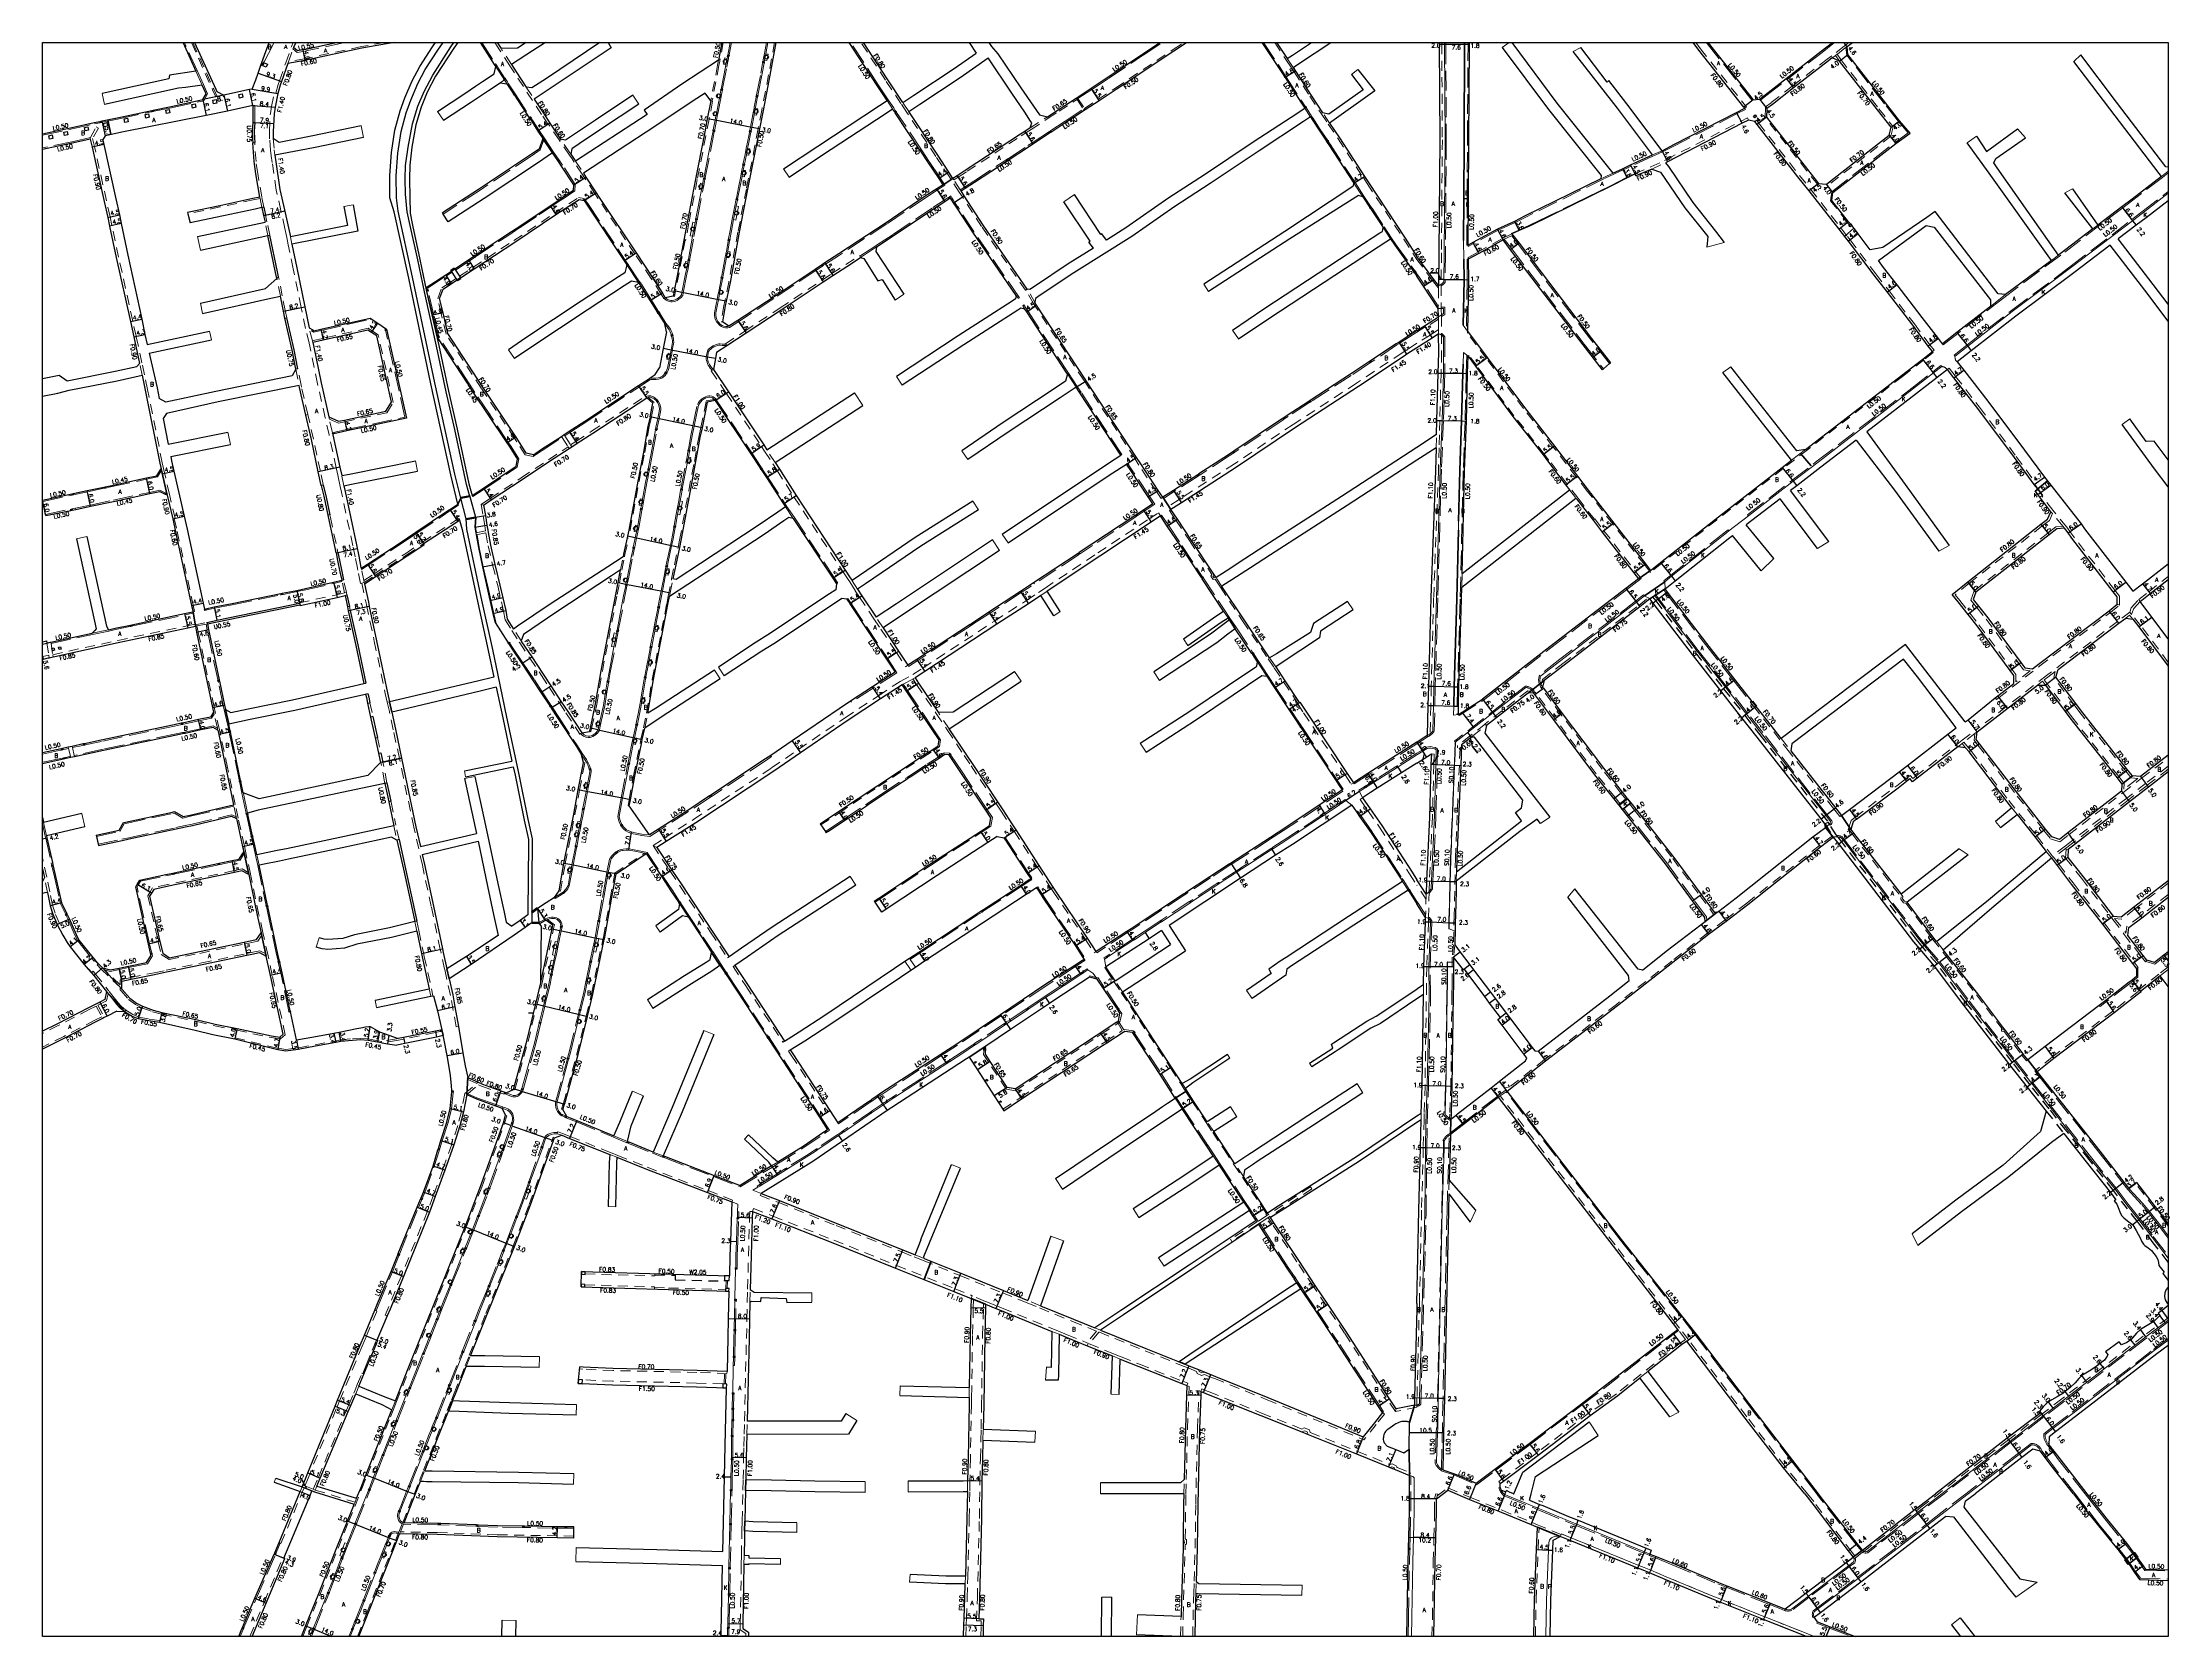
# Model space of a CAD drawing. Header units: metres. Extents: x -11200 to -10400, y -111600 to -111000.
import ezdxf

# ---------------------------------------------------------------- set-up
doc = ezdxf.new("R2010")
doc.units = ezdxf.units.M
doc.header["$LTSCALE"] = 2.5
for name, pattern in [('22320', [2.5, 1.5, -1]), ('22330', [4, 3, -1]), ('51070', [2.5, 1.5, -1])]:
    doc.linetypes.add(name, pattern=pattern)
doc.layers.get('0').update_dxf_attribs({"color": 150, "lineweight": 50})
for name, color, linetype, lineweight in [('2101000', 177, 'Continuous', 30), ('2101001', 1, 'Continuous', 30), ('2102000', 191, 'Continuous', 30), ('2102001', 191, 'Continuous', 9), ('2203000', 5, 'Continuous', 50), ('2213000', 6, 'Continuous', 9), ('2227000', 3, 'Continuous', 50), ('2232000', 4, '22320', 9), ('2233000', 62, '22330', 9), ('2236000', 3, 'Continuous', 15), ('6132000', 1, '61320', 9), ('6165200', 3, 'Continuous', 30), ('9201100', 215, 'Continuous', 30), ('9202200', 155, 'Continuous', 60), ('9203500', 155, 'Continuous', 30)]:
    doc.layers.add(name, color=color, linetype=linetype, lineweight=lineweight)
for name, color, linetype in [('2231000', 162, 'Continuous'), ('2233300', 63, '22330'), ('2235000', 7, 'Continuous'), ('2238000', 11, 'Continuous'), ('5107000', 24, '51070'), ('9201500', 222, 'Continuous'), ('9201600', 215, 'Continuous'), ('9202100', 82, 'Continuous'), ('9301100', 77, 'Continuous'), ('999', 7, 'Continuous')]:
    doc.layers.add(name, color=color, linetype=linetype)
doc.styles.add('Dm_Anotation', font='txt.shx', dxfattribs={"bigfont": 'pscdm.shx'})
doc.linetypes.add('61320', pattern='A,0,[3,dmdr.shx,S=0.25,R=0,X=0,Y=0],1.5,[3,dmdr.shx,S=0.25,R=0,X=0,Y=0]', length=1.5)

# ---------------------------------------------------------------- blocks, each defined once
blk = doc.blocks.new('223800')
at = {"color": 0, "linetype": 'Continuous'}
blk.add_circle((0, 0), 0.75, dxfattribs=at)

msp = doc.modelspace()

# ---------------------------------------------------------------- linework, layer by layer
at = {"layer": '2101000'}
for points in [[(-11199.77, -111000), (-11200, -111000.12)], [(-11147.2, -111000), (-11147.09, -111000.25), (-11146.62, -111001.29), (-11142.3, -111010.78)], [(-11142.81, -111000), (-11134.81, -111017.61), (-11134.4, -111018.49), (-11131.72, -111019.82)], [(-11121.14, -111017.51), (-11119.77, -111014.08), (-11118.87, -111011.58), (-11117.94, -111008.95), (-11116.45, -111004.8), (-11114.67, -111000)], [(-11067.61, -111000), (-11079.88, -111002.17), (-11100.17, -111006.52), (-11101.3, -111006.73), (-11107.69, -111007.93)], [(-11088.83, -111000), (-11100.9, -111002.59), (-11102.04, -111002.8), (-11104.06, -111003.18), (-11105.57, -111001.86)], [(-11104.74, -111000), (-11105.57, -111001.86)], [(-11035.29, -111000), (-11029.99, -111008.23), (-11029.75, -111008.6), (-11029.47, -111009.02)], [(-11028.87, -111000), (-11027.42, -111002.25)], [(-10944.32, -111000), (-10945.58, -111006.69)], [(-10923.98, -111000), (-10926.27, -111012.26), (-10928.85, -111025.6), (-10930.18, -111032.5), (-10931.4, -111038.84), (-10934.65, -111055.18), (-10937.79, -111071.43), (-10941.28, -111090.32), (-10942.7, -111097.41), (-10943.06, -111099.17), (-10944.17, -111105.17)], [(-10882.14, -111021.82), (-10885.88, -111016.18), (-10896.4, -111000)], [(-10876.27, -111022.54), (-10882.12, -111013.71), (-10891.04, -111000)], [(-10854.34, -111055.87), (-10852.76, -111054.85), (-10849.3, -111052.62), (-10836.99, -111044.51), (-10836.57, -111044.23), (-10828.96, -111039.22), (-10827.29, -111038.14), (-10824.07, -111036.06), (-10821, -111034.04), (-10820.58, -111033.77), (-10814.84, -111029.99), (-10807.96, -111025.46), (-10807.58, -111025.21), (-10802.39, -111021.8), (-10795.95, -111017.56), (-10774.29, -111003.09), (-10769.52, -111000)], [(-10821.86, -111027.97), (-10817.81, -111025.36), (-10811.04, -111020.9), (-10810.67, -111020.66), (-10805.42, -111017.2), (-10798.99, -111012.97), (-10786.47, -111004.61), (-10786.06, -111004.33), (-10779.57, -111000)], [(-10741.08, -111000), (-10735.31, -111008.69), (-10732.66, -111012.8), (-10732.38, -111013.22), (-10726.45, -111022.4), (-10725.16, -111024.35), (-10724.88, -111024.77)], [(-10735.56, -111000), (-10731.56, -111006.02)], [(-10674.41, -111000), (-10674.43, -111000.59), (-10674.21, -111036.64), (-10674.55, -111079.13), (-10674.68, -111091.48)], [(-10613.6, -111051.35), (-10642.32, -111065.41), (-10646.02, -111067.34), (-10652.48, -111070.22), (-10661.72, -111075.25), (-10663.49, -111076.23), (-10663.49, -111076.08), (-10663.38, -111058.76), (-10663.24, -111036.9), (-10663.03, -111000.66), (-10663.03, -111000)], [(-10590.52, -111040.72), (-10585.78, -111038.3), (-10562.47, -111026.33), (-10559.41, -111024.72), (-10559.75, -111024.29), (-10576.71, -111002.82), (-10578.81, -111000)], [(-10573.2, -111000), (-10573.14, -111000.08), (-10556.22, -111021.51), (-10553.83, -111021.31), (-10551.78, -111019.73), (-10543.77, -111013.51), (-10530.61, -111003.31), (-10526.39, -111000)], [(-10512.19, -111077.99), (-10516.72, -111072.03), (-10517.74, -111070.69), (-10519.16, -111068.89), (-10519.65, -111068.27), (-10520.3, -111067.44), (-10526.6, -111059.44), (-10526.21, -111056.47), (-10502.54, -111038), (-10497.15, -111034.07), (-10501.19, -111029.47), (-10506.41, -111022.76), (-10520.56, -111004.53), (-10520.92, -111001.55), (-10518.9, -111000)], [(-11107.69, -111007.93), (-11110.12, -111014.71), (-11110.55, -111016.08), (-11111.39, -111019.2), (-11112.51, -111024.3), (-11112.87, -111026.88), (-11113.21, -111033.52), (-11113.19, -111035.83), (-11113.17, -111036.08)], [(-11023.48, -111008.33), (-11021.77, -111010.97), (-11017.96, -111016.78)], [(-10729.39, -111009.38), (-10728.52, -111010.72), (-10722.61, -111019.88), (-10718.26, -111026.43)], [(-11200, -111034.38), (-11189.51, -111032.14), (-11180.59, -111030.16), (-11178.37, -111029.68), (-11177.88, -111029.58), (-11177.55, -111029.51), (-11171.31, -111028.18), (-11158.84, -111025.55), (-11158.35, -111025.45), (-11151.63, -111024.03), (-11141.35, -111021.81), (-11139.65, -111021.46), (-11138.45, -111019.26), (-11139.93, -111016)], [(-11121.14, -111017.51), (-11122.13, -111017.71), (-11131.72, -111019.82)], [(-11025.23, -111015.54), (-11022.72, -111019.37), (-11022.44, -111019.79), (-11016.84, -111028.34), (-11016.56, -111028.75), (-11016.05, -111029.53), (-11013.56, -111033.41), (-11011.7, -111036.15)], [(-11120.89, -111023.69), (-11130.4, -111025.78), (-11138.42, -111027.43), (-11170.12, -111033.76), (-11176.36, -111035.08)], [(-11120.89, -111023.69), (-11120.84, -111026.55), (-11120.89, -111030.05)], [(-11015.02, -111021.26), (-11011.53, -111026.59), (-11009.08, -111030.38), (-11005.06, -111036.33)], [(-10948.52, -111021.97), (-10949.82, -111028.71), (-10951.03, -111035.01), (-10954.3, -111051.47), (-10957.45, -111067.77), (-10958.67, -111074.36), (-10960.93, -111086.59), (-10962.31, -111093.48), (-10962.72, -111095.51)], [(-10861.1, -111053.55), (-10862.6, -111051.24), (-10866.86, -111044.87), (-10869.52, -111040.87), (-10869.79, -111040.46), (-10879.09, -111026.42), (-10879.37, -111026.01), (-10880.1, -111024.9)], [(-10857.4, -111051.17), (-10858.91, -111048.84), (-10863.1, -111042.4), (-10874.01, -111025.94)], [(-11177.34, -111036.71), (-11176.36, -111035.08)], [(-11120.89, -111030.05), (-11120.14, -111030.08), (-11120.31, -111033.34), (-11120.29, -111036.15), (-11120.16, -111037.66)], [(-10828.35, -111032.16), (-10830.33, -111033.44), (-10832.02, -111034.53), (-10852.35, -111047.93), (-10855.79, -111050.14), (-10857.4, -111051.17)], [(-10722.86, -111027.98), (-10722.17, -111029.03), (-10719.56, -111032.95), (-10716.77, -111037.15), (-10716.5, -111037.57), (-10715.88, -111038.5), (-10706.48, -111052.97)], [(-10715.65, -111030.35), (-10711.95, -111035.92), (-10702.54, -111050.41), (-10701.03, -111052.73), (-10687.21, -111073.68), (-10682.76, -111080.54)], [(-10536.49, -111153.17), (-10536.09, -111152.87), (-10500.38, -111125.31), (-10492.42, -111119.13), (-10488.81, -111116.32), (-10490.38, -111114.27), (-10496.2, -111106.41), (-10505.73, -111094.02), (-10510.69, -111087.57), (-10520.31, -111074.76), (-10521.36, -111073.53), (-10523.85, -111070.21), (-10535.19, -111055.81), (-10539.47, -111050.53), (-10554.75, -111030.84), (-10555.65, -111029.67), (-10557.99, -111029.17), (-10560.34, -111030.4), (-10588.5, -111044.85), (-10589.24, -111045.26)], [(-11182.04, -111036.32), (-11188.27, -111037.7), (-11200, -111040.21)], [(-11182.04, -111036.32), (-11181.36, -111039.37), (-11176.78, -111059.82), (-11175.49, -111065.85), (-11174.8, -111069.07), (-11172.24, -111080.98), (-11166.91, -111105.03), (-11165.67, -111110.76), (-11163.5, -111120.76)], [(-11177.34, -111036.71), (-11176.97, -111038.38), (-11172.39, -111058.85), (-11171.09, -111064.9), (-11170.4, -111068.12), (-11167.84, -111080.02), (-11162.61, -111104.1), (-11161.46, -111109.85), (-11160.59, -111113.69)], [(-11118.25, -111058.21), (-11119.78, -111049.44), (-11120.41, -111044.84), (-11120.91, -111037.74), (-11120.16, -111037.66)], [(-11112.54, -111042.44), (-11112.2, -111044.94), (-11110.66, -111055.27), (-11108.94, -111062.98), (-11107.44, -111069.76), (-11106.73, -111073.16)], [(-11011.7, -111036.15), (-11013.11, -111040.12), (-11016, -111042.05), (-11035.99, -111055.37), (-11049.53, -111064.14)], [(-11008.07, -111041.51), (-11013.78, -111045.37), (-11033.79, -111058.71), (-11047.36, -111067.5)], [(-11000.19, -111055.59), (-11000.02, -111053.6), (-11004.7, -111046.48), (-11005.85, -111044.79), (-11006.13, -111044.38), (-11008.07, -111041.51)], [(-11001.17, -111042.06), (-11000.21, -111043.48), (-10999.4, -111044.71)], [(-10609.09, -111049.23), (-10605.37, -111047.49), (-10602.34, -111046.08), (-10594.15, -111042.27)], [(-10996.44, -111049.22), (-10995.51, -111050.63), (-10991.63, -111056.53), (-10990.47, -111058.29), (-10976.63, -111079.16), (-10970.54, -111088.35), (-10966.75, -111094.34), (-10965.66, -111096.07)], [(-10594.39, -111047.63), (-10600.37, -111050.13), (-10600.68, -111049.48), (-10603.7, -111050.91), (-10609.75, -111054.05), (-10640.18, -111068.94), (-10644.26, -111070.71), (-10647.1, -111072.03), (-10646.72, -111072.51), (-10644.34, -111075.56), (-10617.07, -111111.4), (-10609.98, -111120.51)], [(-10402.53, -111050.38), (-10413.62, -111058.9), (-10417.44, -111061.82), (-10426.47, -111068.7)], [(-11118.25, -111058.21), (-11120.85, -111058.76), (-11133.34, -111061.41), (-11145.39, -111063.96)], [(-11038.37, -111170.52), (-11034.11, -111167.69), (-11022.46, -111159.95), (-11021.82, -111159.53), (-11021.25, -111156.79), (-11021.52, -111156.36), (-11024.32, -111151.98), (-11025.11, -111150.74), (-11032.01, -111140.39), (-11032.29, -111139.97), (-11037.66, -111131.93), (-11039.78, -111128.67), (-11040.05, -111128.25), (-11051.21, -111111.15), (-11051.23, -111111.07), (-11051.34, -111110.58), (-11051.38, -111110.43), (-11053.18, -111102.69), (-11055.32, -111093.56), (-11055.43, -111093.07), (-11055.62, -111092.27), (-11048.25, -111087.43), (-11046.14, -111086.04), (-11044.89, -111085.22), (-11039.73, -111081.83), (-11037.64, -111080.45), (-11037.22, -111080.17), (-11028.5, -111074.44), (-11028.08, -111074.17), (-11024.47, -111071.79), (-11021.19, -111069.61), (-11020.78, -111069.33), (-11013.15, -111064.24), (-11012.73, -111063.96), (-11008.98, -111061.46), (-11004.98, -111058.79), (-11004.56, -111058.51), (-11000.19, -111055.59)], [(-11018, -111154.59), (-11020.9, -111149.92), (-11021.78, -111148.52), (-11034.29, -111129.76), (-11047.47, -111109.55), (-11049.29, -111101.78), (-11050.55, -111096.37), (-11049.17, -111092.82), (-11046.05, -111090.77), (-11043.94, -111089.38), (-11042.69, -111088.56), (-11037.53, -111085.17), (-11022.29, -111075.15), (-11006.77, -111064.79), (-10998.1, -111059.1), (-10996.14, -111059.5)], [(-10861.1, -111053.55), (-10863.49, -111055.09), (-10867.8, -111057.86), (-10882.56, -111067.86), (-10900.37, -111079.58), (-10905.63, -111082.98), (-10906.5, -111083.56), (-10906.91, -111083.84), (-10909.28, -111085.41), (-10925.05, -111095.92), (-10938.28, -111104.6), (-10941.67, -111106.83)], [(-10886.1, -111076.9), (-10879.46, -111072.52), (-10864.74, -111062.55), (-10860.46, -111059.8), (-10858.8, -111058.73), (-10858.38, -111058.46)], [(-10833.58, -111095.2), (-10849.94, -111071.44), (-10855.84, -111062.37), (-10856.11, -111061.95), (-10857.18, -111060.31), (-10857.81, -111059.33), (-10858.09, -111058.92), (-10858.38, -111058.46)], [(-10829.41, -111092.79), (-10845.96, -111068.76), (-10853.15, -111057.69), (-10854.34, -111055.87)], [(-10703.14, -111058.07), (-10700.52, -111062.04), (-10700.25, -111062.46), (-10695.53, -111069.61)], [(-11116.75, -111061.98), (-11117.48, -111062.13), (-11120.02, -111062.67), (-11131.91, -111065.2), (-11144.45, -111067.85)], [(-11116.75, -111061.98), (-11116.08, -111064.96), (-11116.82, -111065.13), (-11116.27, -111067.59)], [(-10996.14, -111059.5), (-10994.98, -111061.26), (-10981.13, -111082.15), (-10980.15, -111083.63)], [(-10400, -111059.54), (-10408.34, -111065.94), (-10412.1, -111068.81), (-10418.84, -111073.95)], [(-11111.2, -111088.25), (-11111.58, -111086.37), (-11114.47, -111072.54)], [(-10692.72, -111073.87), (-10691.14, -111076.25), (-10683.93, -111086.27), (-10683.64, -111086.68), (-10682.76, -111087.9)], [(-10612.98, -111123.16), (-10620.25, -111113.82), (-10647.52, -111077.99), (-10650.35, -111074.3), (-10659.52, -111079.46), (-10663.43, -111081.59)], [(-10428.4, -111070.18), (-10440.74, -111079.58), (-10441.31, -111080.01)], [(-11106.15, -111075.91), (-11104.28, -111084.87), (-11101.33, -111099.43), (-11099.69, -111107.36)], [(-10946.32, -111116.58), (-10942.49, -111114.07), (-10935.21, -111109.28), (-10921.97, -111100.59), (-10906.17, -111090.07), (-10902.53, -111087.64), (-10897.27, -111084.25), (-10892.16, -111080.89)], [(-10674.68, -111091.48), (-10676.4, -111089.2), (-10682.76, -111080.54)], [(-10663.43, -111081.59), (-10663.36, -111089.28), (-10663.71, -111108.63)], [(-10466.94, -111099.32), (-10479.56, -111109.13), (-10485.01, -111113.37), (-10486.55, -111111.37), (-10492.61, -111103.53), (-10502.08, -111091.21), (-10507.13, -111084.65), (-10509.09, -111082.08)], [(-10421.92, -111076.3), (-10435.5, -111086.65), (-10457.4, -111103.04), (-10474.16, -111116.08), (-10479.43, -111120.18), (-10476.98, -111123.32), (-10467.91, -111134.94), (-10454.13, -111153.49), (-10446.6, -111163.61), (-10444.26, -111166.59), (-10432.86, -111181.13), (-10431.5, -111183.04), (-10416.04, -111203.08), (-10413.35, -111206.57), (-10409.7, -111203.74), (-10400, -111196.2)], [(-10443.97, -111082), (-10461.22, -111094.91)], [(-10975.68, -111090.37), (-10975.07, -111091.28), (-10971.31, -111097.23), (-10968.57, -111101.57), (-10968.3, -111101.99), (-10965.81, -111105.94)], [(-10682.76, -111108.42), (-10679.98, -111106.64), (-10674.69, -111103.25), (-10674.72, -111100.14), (-10680.24, -111091.73), (-10682.76, -111087.9)], [(-11108.77, -111103.76), (-11109.37, -111101.06), (-11110.49, -111095.51)], [(-10962.72, -111095.51), (-10965.66, -111096.07)], [(-10778.39, -111171.19), (-10780.12, -111168.57), (-10786.72, -111158.62), (-10788.31, -111156.2), (-10807.23, -111127.3), (-10807.63, -111126.7), (-10825.88, -111098.86), (-10826.52, -111097.88)], [(-11108.77, -111103.76), (-11108.04, -111103.6)], [(-11103.92, -111122.83), (-11105.36, -111115.68), (-11108.04, -111103.6)], [(-11099.69, -111107.36), (-11098.33, -111108.21), (-11097.91, -111108.48), (-11095.29, -111107.89), (-11076.75, -111103.74), (-11073.86, -111105.66), (-11070.51, -111107.88), (-11070.41, -111108.37), (-11063.08, -111141.38), (-11085.54, -111146.21), (-11090.32, -111147.24), (-11090.8, -111147.34)], [(-10965.2, -111108.87), (-10965.81, -111105.94)], [(-10941.67, -111106.83), (-10944.17, -111105.17)], [(-10814.29, -111124.75), (-10814.49, -111124.44), (-10829.64, -111101.33), (-10830.3, -111100.32)], [(-11092.25, -111140.96), (-11088.59, -111142.57), (-11086.42, -111142.11), (-11070.82, -111138.75), (-11068.72, -111135.35), (-11074.25, -111110.44), (-11076.19, -111109.15), (-11077.58, -111108.23), (-11094.38, -111111.99), (-11098.29, -111112.86)], [(-11098.29, -111112.86), (-11098, -111113.99), (-11095.14, -111128.15), (-11092.25, -111140.96)], [(-10965.2, -111108.87), (-10966.43, -111115.2), (-10967.8, -111122.46)], [(-10682.76, -111108.42), (-10689.49, -111112.73), (-10690.57, -111113.42), (-10700.2, -111119.84), (-10700.61, -111120.11), (-10707.76, -111124.88), (-10723.01, -111134.8), (-10723.43, -111135.07), (-10731.56, -111140.36), (-10732.9, -111141.26), (-10733.32, -111141.54), (-10751.64, -111153.82), (-10752.05, -111154.1), (-10753.7, -111155.21), (-10764.83, -111162.41), (-10765.25, -111162.68), (-10774.42, -111168.62), (-10778.39, -111171.19)], [(-10682.76, -111114.95), (-10686.53, -111117.36), (-10687.56, -111118.02), (-10704.73, -111129.47), (-10728.53, -111144.95), (-10750.67, -111159.8), (-10771.43, -111173.24), (-10775.35, -111175.77)], [(-10675.41, -111147.61), (-10675.27, -111142.31), (-10674.79, -111124.46), (-10674.58, -111116.64), (-10674.64, -111109.7), (-10677.02, -111111.27), (-10682.76, -111114.95)], [(-10663.71, -111108.63), (-10656.34, -111118.53), (-10642.29, -111137.41), (-10631.05, -111151.98), (-10622.4, -111163.21), (-10618.31, -111168.51), (-10608.7, -111180.88), (-10596.77, -111196.24), (-10594.83, -111198.74), (-10591.06, -111195.76), (-10570.37, -111179.38), (-10545.32, -111160), (-10541.78, -111157.27)], [(-11159.85, -111116.96), (-11156.91, -111129.94), (-11156.09, -111134.02)], [(-10969.44, -111124.97), (-10967.8, -111122.46)], [(-10946.32, -111116.58), (-10946.79, -111119), (-10947.55, -111123.03)], [(-10947.55, -111123.03), (-10941.89, -111131.44), (-10928.57, -111151.5), (-10927.41, -111153.29)], [(-10663.52, -111118.09), (-10660.76, -111121.81), (-10646.65, -111140.76), (-10635.25, -111155.22), (-10633.61, -111157.4), (-10626.75, -111166.56), (-10625.4, -111168.32)], [(-10476.42, -111255.67), (-10475.37, -111254.9), (-10465.18, -111246.69), (-10464.21, -111245.91), (-10458.15, -111241.22), (-10458.16, -111238.22), (-10459.54, -111236.34), (-10471.89, -111219.63), (-10475.32, -111215.33), (-10479.12, -111210.56), (-10481.41, -111207.82), (-10475.48, -111202.95), (-10447.92, -111181.35), (-10445.41, -111179.39), (-10444.21, -111176.64), (-10448.34, -111171.14), (-10449.11, -111170.12), (-10450.11, -111168.79), (-10449.14, -111168.04), (-10450.43, -111166.33), (-10457.93, -111156.26), (-10471.65, -111137.79), (-10480.71, -111126.19), (-10483.15, -111123.06), (-10487.02, -111126.07), (-10494.78, -111132.11), (-10513.51, -111146.56)], [(-11162.53, -111125.26), (-11161.32, -111130.85), (-11155.82, -111158.38), (-11155.33, -111160.5)], [(-11094.35, -111166.56), (-11095.13, -111166.76), (-11096.22, -111161.59), (-11098.83, -111149.47), (-11100.92, -111140.24), (-11103.26, -111129.89), (-11103.42, -111129.1)], [(-11015.25, -111155.14), (-11012.22, -111153.12), (-11004.74, -111148.26), (-11003.74, -111147.6), (-11001.77, -111146.32), (-10995.87, -111142.49), (-10975.67, -111129.15), (-10971.64, -111126.5), (-10971.29, -111126.26), (-10969.44, -111124.97)], [(-10794.26, -111155.32), (-10809.61, -111131.89), (-10809.88, -111131.47), (-10811, -111129.77)], [(-10665.77, -111199.86), (-10664.85, -111161.2), (-10664.17, -111142.49), (-10663.69, -111124.53)], [(-11034.02, -111174.11), (-11031.12, -111172.19), (-11019.46, -111164.44), (-11009.25, -111157.63), (-11001.84, -111152.81), (-11000.84, -111152.16), (-10998.83, -111150.85), (-10992.91, -111147.01), (-10972.64, -111133.74)], [(-10971.37, -111140.9), (-10970.36, -111135.7), (-10972.64, -111133.74)], [(-10949.82, -111135.32), (-10951.81, -111145.07), (-10952.58, -111148.69), (-10954.21, -111157.75), (-10956.34, -111168.79), (-10959.75, -111187.46), (-10960.31, -111190.06), (-10961.72, -111196.65), (-10962.75, -111201.92)], [(-10946.87, -111134.78), (-10949.82, -111135.32)], [(-10946.87, -111134.78), (-10933.47, -111154.78), (-10929.84, -111160.3), (-10929.56, -111160.72), (-10927.55, -111163.77), (-10921.15, -111173.59), (-10920.39, -111174.75)], [(-11154.59, -111141.55), (-11152.67, -111151.14)], [(-10971.37, -111140.9), (-10972.15, -111144.48), (-10973.89, -111154.18), (-10976, -111165.1), (-10979.37, -111183.56), (-10979.86, -111185.87), (-10980, -111186.48), (-10981.31, -111192.63), (-10981.5, -111193.57)], [(-11090.8, -111147.34), (-11090.73, -111147.68), (-11088.1, -111159.84), (-11087.42, -111163.01)], [(-11015.25, -111155.14), (-11018, -111154.59)], [(-10675.54, -111152.56), (-10675.77, -111161.23), (-10677.58, -111208.95), (-10678.46, -111242.25), (-10678.62, -111249.51), (-10678.96, -111260.88), (-10682.67, -111263.35), (-10682.76, -111263.41)], [(-10517.52, -111149.65), (-10530.71, -111159.83), (-10539.86, -111166.9), (-10542.16, -111168.68)], [(-11199.98, -111172.23), (-11188.96, -111169.9), (-11188.47, -111169.8), (-11183.19, -111168.68), (-11176.88, -111167.35), (-11176.44, -111167.26), (-11174.53, -111166.85), (-11160.93, -111163.92), (-11157.05, -111163.08), (-11155.82, -111161.23), (-11155.57, -111160.86), (-11155.33, -111160.5)], [(-11151.73, -111155.85), (-11151.42, -111157.44), (-11150.53, -111161.31), (-11146.64, -111178.32), (-11145.53, -111183.15), (-11139.59, -111210.98), (-11139.07, -111213.29)], [(-10924.34, -111158.06), (-10922.69, -111160.61), (-10916.38, -111170.48), (-10897.98, -111198.59), (-10896.03, -111201.51), (-10895.37, -111202.51)], [(-10782.16, -111173.64), (-10783.87, -111171.06), (-10790.48, -111161.1), (-10791.8, -111159.08), (-10792.07, -111158.66)], [(-11198.74, -111178.1), (-11189.29, -111176.11), (-11188.8, -111176), (-11187.48, -111175.72), (-11181.95, -111174.55), (-11173.26, -111172.71), (-11159.66, -111169.79), (-11155.86, -111168.97), (-11153.81, -111169.98), (-11153.41, -111170.18), (-11153.08, -111170.34)], [(-11153.08, -111170.34), (-11151.02, -111179.33), (-11149.92, -111184.13), (-11143.88, -111211.91), (-11143.36, -111214.31)], [(-11094.35, -111166.56), (-11093.37, -111170.53), (-11091.84, -111177.76), (-11092.62, -111177.94)], [(-11086.59, -111166.87), (-11086.13, -111168.98), (-11081.88, -111189.13), (-11081.03, -111193.33), (-11080.16, -111197.58), (-11080.1, -111197.84)], [(-11042.58, -111171.48), (-11039.14, -111170.84)], [(-11092.62, -111177.94), (-11089.91, -111190.8), (-11089.65, -111192.08)], [(-11080.1, -111197.84), (-11077.75, -111196.31), (-11065.82, -111188.55), (-11059.47, -111184.29), (-11047.2, -111176.04), (-11046.78, -111175.76), (-11043.76, -111173.73)], [(-11040.54, -111179.34), (-11037.1, -111178.71)], [(-11037.1, -111178.71), (-11037.3, -111182.44), (-11036.92, -111184.52), (-11036.77, -111185.36), (-11035.9, -111190.07), (-11034.4, -111197.4), (-11032.63, -111205.33), (-11030.48, -111214.95), (-11029.68, -111218.27), (-11024.79, -111225.96), (-11024.53, -111226.38), (-11023.5, -111228), (-11019.63, -111233.78), (-11015.3, -111240.24), (-11012.43, -111244.63), (-11009.14, -111249.68), (-11008.87, -111250.1), (-11008.56, -111250.57), (-11006.18, -111254.22), (-10999.08, -111265.05), (-10997.17, -111268.09)], [(-11034.02, -111174.11), (-11033.35, -111178.07), (-11032.76, -111181.72), (-11032.44, -111183.61), (-11032.3, -111184.45), (-11031.48, -111189.24), (-11029.8, -111196.45), (-11027.86, -111204.2), (-11025.7, -111213.85), (-11025.11, -111217), (-11022.72, -111220.82)], [(-10917.48, -111179.13), (-10902.55, -111201.65), (-10901.15, -111203.75)], [(-10782.16, -111173.64), (-10785.73, -111176.01), (-10788.17, -111177.63), (-10788.59, -111177.9), (-10805.08, -111188.85), (-10809.87, -111192.02), (-10810.29, -111192.3), (-10827.02, -111203.38), (-10828.22, -111204.18), (-10831.95, -111206.65), (-10843.89, -111214.47), (-10850.45, -111218.77), (-10850.87, -111219.04), (-10870.94, -111232.19), (-10874.34, -111234.42)], [(-10779.26, -111178.19), (-10782.75, -111180.51), (-10802.1, -111193.35), (-10821.94, -111206.58)], [(-10755.52, -111214.05), (-10763.61, -111201.82), (-10763.89, -111201.4), (-10771.68, -111189.64), (-10776.74, -111182), (-10779.26, -111178.19)], [(-10758.36, -111201.42), (-10758.44, -111201.31), (-10759.18, -111200.18), (-10767.84, -111187.1), (-10772.9, -111179.46), (-10775.35, -111175.77)], [(-10622.95, -111171.49), (-10622.73, -111171.78), (-10616.48, -111179.83), (-10613.04, -111184.25), (-10601.11, -111199.61), (-10599.36, -111201.87), (-10604.17, -111205.56), (-10632.71, -111227.48), (-10658.13, -111247.21)], [(-10546.12, -111171.74), (-10558.81, -111181.56)], [(-11056.57, -111188.61), (-11044.22, -111180.54), (-11043.77, -111180.24), (-11043.69, -111180.19), (-11043.11, -111179.8)], [(-10545.64, -111262.03), (-10549.47, -111257.13), (-10555.1, -111249.97), (-10556.63, -111248.01), (-10563.02, -111239.86), (-10573.7, -111226.26), (-10588.48, -111206.89), (-10589.41, -111205.67), (-10585.59, -111202.65), (-10564.98, -111186.33), (-10563.99, -111185.57)], [(-11089.65, -111192.08), (-11089.55, -111192.06), (-11088.87, -111191.91)], [(-11088.87, -111191.91), (-11088.28, -111194.81), (-11087.4, -111199.08), (-11086.73, -111202.26)], [(-11078.86, -111203.71), (-11062.72, -111193.22), (-11056.93, -111189.33), (-11056.35, -111188.94), (-11056.57, -111188.61)], [(-11139.07, -111213.29), (-11138.58, -111213.18), (-11135.37, -111212.47), (-11128.69, -111211.17), (-11110.31, -111207.43), (-11109.82, -111207.33), (-11104.33, -111206.21), (-11101.03, -111205.54), (-11090.45, -111203.11), (-11087.42, -111202.41), (-11086.73, -111202.26)], [(-10994.12, -111259.36), (-10994.09, -111259.21), (-10993.84, -111258.06), (-10991.87, -111248.98), (-10989.78, -111236.5), (-10984.26, -111207.72), (-10983.39, -111203.28), (-10982.46, -111198.49)], [(-10400, -111224.52), (-10406.15, -111216.28), (-10410.57, -111210.36), (-10406.82, -111207.45), (-10400, -111202.15)], [(-11138.09, -111218.28), (-11134.4, -111217.48), (-11103.24, -111211.09), (-11103.12, -111211.63), (-11103.06, -111211.87)], [(-11103.06, -111211.87), (-11089.13, -111208.86), (-11086.16, -111208.14), (-11085.43, -111207.96)], [(-11085.43, -111207.96), (-11084.51, -111212.3)], [(-11078.86, -111203.71), (-11077.39, -111210.7), (-11077.23, -111211.44), (-11077.05, -111212.27), (-11074.28, -111225.18), (-11070.13, -111244.85), (-11069.42, -111248.12)], [(-10972.18, -111252.48), (-10970.05, -111239.8), (-10964.62, -111211.48), (-10964.04, -111208.56)], [(-10897.3, -111209.55), (-10896.19, -111211.22), (-10895.92, -111211.64), (-10882.44, -111232.06), (-10879.17, -111237.07)], [(-10893.3, -111205.82), (-10891.69, -111208.24), (-10886.29, -111216.36)], [(-10824.36, -111208.2), (-10828.91, -111211.23), (-10840.93, -111218.98), (-10867.98, -111236.71), (-10871.65, -111239.12)], [(-10738.2, -111231.65), (-10747.85, -111217.3), (-10756.18, -111204.71)], [(-10667.13, -111249.82), (-10666.97, -111242.55), (-10665.99, -111209.53), (-10665.89, -111205.03)], [(-11175.13, -111221.04), (-11172.66, -111220.51), (-11166.92, -111219.3), (-11166.43, -111219.19), (-11146.52, -111214.99), (-11143.49, -111214.35), (-11143.36, -111214.31)], [(-11138.09, -111218.28), (-11137.98, -111218.82), (-11137.52, -111220.99), (-11133.52, -111239.9), (-11133.41, -111240.39), (-11131.51, -111249.4), (-11131.15, -111251.1)], [(-11084.51, -111212.3), (-11085.25, -111212.46)], [(-11085.25, -111212.46), (-11085.1, -111213.14), (-11084.92, -111213.96)], [(-11084.19, -111213.81), (-11084.92, -111213.96)], [(-11084.19, -111213.81), (-11081.4, -111226.78), (-11078.37, -111241.16)], [(-10753.37, -111217.3), (-10753.87, -111216.55)], [(-10441.5, -111235.98), (-10418.63, -111218.61), (-10416.04, -111216.65), (-10413.38, -111217.07), (-10411.04, -111219.93), (-10400, -111234.72)], [(-11200, -111232.14), (-11199.69, -111232.07), (-11197.87, -111231.67), (-11197.53, -111231.59), (-11196.06, -111231.27), (-11195.34, -111231.11), (-11171.53, -111225.89), (-11145.38, -111220.37), (-11142.48, -111219.75)], [(-11200, -111226.41), (-11198.35, -111226.05), (-11196.99, -111225.76), (-11196.88, -111225.73), (-11181.3, -111222.37)], [(-11142.48, -111219.75), (-11142.02, -111221.94), (-11136.01, -111250.36), (-11135.64, -111252.11)], [(-11019.9, -111225.26), (-11019.73, -111225.54), (-11015.89, -111231.27), (-11011.56, -111237.74), (-11008.66, -111242.18), (-11004.79, -111248.12), (-11002.34, -111251.88), (-10997.07, -111259.9)], [(-10883.66, -111220.31), (-10877.83, -111229.05), (-10874.34, -111234.42)], [(-10742.77, -111233.1), (-10744.59, -111230.39), (-10744.87, -111229.98), (-10751.15, -111220.64)], [(-10735.92, -111235.03), (-10732.44, -111240.28), (-10727.06, -111248.41)], [(-11131.15, -111251.1), (-11129.13, -111252.18), (-11122.62, -111250.84), (-11105.95, -111247.4), (-11084.52, -111242.55), (-11079.1, -111241.33), (-11078.37, -111241.16)], [(-10879.17, -111237.07), (-10887.62, -111242.58), (-10895.89, -111247.95), (-10900.26, -111250.78), (-10917.84, -111262.81), (-10925.94, -111268.36), (-10927.87, -111269.68), (-10948.54, -111283.35), (-10948.96, -111283.62), (-10957.19, -111289.07), (-10968.22, -111296.13), (-10971.58, -111298.29)], [(-10876.52, -111241.74), (-10884.65, -111247.1), (-10897.19, -111255.35), (-10914.74, -111267.35), (-10924.8, -111274.24), (-10954.19, -111293.68), (-10965.25, -111300.76), (-10968.8, -111303.04)], [(-10907.35, -111294.12), (-10900.42, -111289.49), (-10885.67, -111279.65), (-10868.98, -111268.69), (-10864.9, -111266.09), (-10862.91, -111264.71), (-10862.56, -111262.54), (-10865.21, -111258.59), (-10874.88, -111244.18), (-10875.62, -111243.07), (-10875.9, -111242.65), (-10876.52, -111241.74)], [(-10871.65, -111239.12), (-10870.31, -111241.11), (-10862.97, -111252.05)], [(-10739.25, -111238.51), (-10736.36, -111242.88), (-10730.97, -111251.01), (-10728.7, -111254.44), (-10727.06, -111256.92), (-10726.72, -111257.42), (-10726.45, -111257.84), (-10726.23, -111258.16), (-10713.15, -111277.91), (-10711.75, -111280.04)], [(-10400, -111268.22), (-10410.45, -111276.23), (-10410.55, -111276.31), (-10413.54, -111276.07), (-10415.38, -111273.72), (-10433.06, -111251.18), (-10434.85, -111248.8), (-10442.28, -111238.88), (-10441.5, -111235.98)], [(-11129.91, -111256.43), (-11121.81, -111254.76), (-11105.1, -111251.31), (-11083.64, -111246.45), (-11078.42, -111245.27), (-11077.54, -111245.07)], [(-11077.68, -111248.71), (-11076.8, -111248.52)], [(-11077.68, -111248.71), (-11076.54, -111253.94)], [(-11077.54, -111245.07), (-11077.26, -111246.4), (-11076.8, -111248.52)], [(-10727.06, -111248.41), (-10726.89, -111248.3), (-10724.62, -111251.73), (-10709.01, -111275.12), (-10706.63, -111278.65)], [(-10667.19, -111252.91), (-10658.13, -111247.21)], [(-10667.19, -111252.91), (-10667.13, -111249.82)], [(-10597.94, -111349.16), (-10589, -111342.04), (-10575.77, -111331.99), (-10574.27, -111330.85), (-10574.43, -111329.36), (-10579.03, -111323.09), (-10589.23, -111309.19), (-10603.57, -111291.05), (-10605.43, -111288.69), (-10606.67, -111287.12), (-10606.77, -111287), (-10608.66, -111284.62), (-10615.79, -111275.6), (-10631.28, -111254.92), (-10638.36, -111245.48), (-10638.8, -111244.91), (-10640.82, -111244.79), (-10656.61, -111257.04)], [(-11135.64, -111252.11), (-11136.75, -111253.89), (-11141.28, -111254.87), (-11147.31, -111256.16), (-11147.8, -111256.27), (-11150.43, -111256.83), (-11177.92, -111262.56), (-11184.24, -111263.94), (-11184.73, -111264.05), (-11188.83, -111264.95), (-11190.3, -111265.27), (-11192.44, -111265.74), (-11192.93, -111265.84), (-11200, -111267.39)], [(-11133.99, -111258.8), (-11135.83, -111257.78), (-11140.44, -111258.78), (-11146.36, -111260.05), (-11146.85, -111260.16), (-11149.61, -111260.75), (-11177.12, -111266.48), (-11187.95, -111268.85), (-11189.42, -111269.17), (-11191.56, -111269.64), (-11192.05, -111269.74), (-11200, -111271.48)], [(-11133.99, -111258.8), (-11133.99, -111258.85), (-11133.65, -111260.47), (-11131.01, -111273.08), (-11128.11, -111286.98)], [(-11124.46, -111282.45), (-11125.34, -111278.22), (-11125.45, -111277.73), (-11129.24, -111259.55), (-11129.34, -111259.06), (-11129.58, -111257.91), (-11129.91, -111256.43)], [(-11075.66, -111253.75), (-11076.54, -111253.94)], [(-11075.66, -111253.75), (-11074.32, -111259.93), (-11073.95, -111261.6)], [(-11068.57, -111252.03), (-11067.16, -111258.5), (-11064.87, -111269.39), (-11063.36, -111276.6), (-11059.46, -111295.23), (-11057.77, -111302.68)], [(-10979.18, -111287.37), (-10978.75, -111285.05), (-10977.08, -111276.16), (-10974.51, -111263.3), (-10974.3, -111262.31), (-10973.37, -111258.05)], [(-10803.49, -111342.19), (-10806.72, -111337.11), (-10818.87, -111319.07), (-10819.62, -111317.92), (-10824.91, -111309.8), (-10833.64, -111296.39), (-10835.1, -111294.16), (-10838.49, -111288.85), (-10840.46, -111285.87), (-10849.8, -111271.73), (-10852.38, -111267.87), (-10858.8, -111258.28)], [(-10542.03, -111266.65), (-10525.31, -111288.05), (-10523.04, -111290.96), (-10520.03, -111288.69), (-10504.41, -111276.94), (-10501.26, -111274.51), (-10498.18, -111272.13), (-10482.94, -111260.37), (-10479.78, -111257.93)], [(-11074.83, -111261.79), (-11073.95, -111261.6)], [(-11074.83, -111261.79), (-11073.57, -111267.54)], [(-11073.57, -111267.54), (-11072.69, -111267.35)], [(-11072.69, -111267.35), (-11071.92, -111270.87), (-11072.7, -111271.04), (-11072.8, -111271.06)], [(-10997.07, -111259.9), (-10994.12, -111259.36)], [(-10682.76, -111263.41), (-10701.26, -111275.15), (-10703.82, -111276.78), (-10706.63, -111278.65)], [(-10665.99, -111264.31), (-10666.31, -111272.1), (-10667.75, -111306.92), (-10667.87, -111312.13)], [(-10662.26, -111261.43), (-10665.99, -111264.31)], [(-10458.91, -111288.05), (-10460.71, -111285.78), (-10474.98, -111267.05), (-10476.29, -111265.47), (-10479.27, -111265.12), (-10494.51, -111276.88), (-10496.32, -111278.24), (-10497.25, -111277.1)], [(-11005.62, -111319.33), (-11003.77, -111308.99), (-11000.12, -111290.49), (-10998.4, -111281.36), (-10996.71, -111272.35), (-10996.44, -111271)], [(-10996.44, -111271), (-10997.17, -111268.09)], [(-10905.13, -111297.44), (-10904.71, -111297.16), (-10904.49, -111297.02), (-10898.2, -111292.82), (-10889.96, -111287.32), (-10889.83, -111287.23), (-10889.42, -111286.96), (-10889.26, -111286.85), (-10883.47, -111282.99), (-10874.21, -111276.91), (-10874.08, -111276.82), (-10873.66, -111276.55), (-10873.5, -111276.44), (-10866.81, -111272.05), (-10862.62, -111269.38), (-10860.5, -111267.92), (-10858.91, -111268.01)], [(-10886.98, -111323.22), (-10885.28, -111322.1), (-10866.07, -111309.34), (-10846.99, -111296.96), (-10843.57, -111294.74), (-10843.08, -111291.88), (-10845.05, -111288.9), (-10854.38, -111274.78), (-10858.63, -111268.43), (-10858.91, -111268.01)], [(-10682.76, -111271.23), (-10688.56, -111274.91), (-10697.72, -111280.73), (-10700.23, -111282.32), (-10703.24, -111284.32)], [(-10682.76, -111271.23), (-10677.34, -111267.79)], [(-10677.34, -111267.79), (-10677.5, -111271.63), (-10678.04, -111291.68), (-10679.16, -111315.53), (-10679.28, -111320.6)], [(-10400, -111274.52), (-10407.52, -111280.28), (-10414.61, -111285.77), (-10434.91, -111301.57), (-10437.7, -111303.72), (-10437.86, -111306.72), (-10432.1, -111314.11), (-10420.79, -111328.8), (-10417.81, -111329.16), (-10413.07, -111325.49), (-10400, -111315.38)], [(-11070.37, -111278.71), (-11068.93, -111285.62), (-11069.71, -111285.78)], [(-10712.27, -111282.28), (-10719.54, -111287.11), (-10733.25, -111296.22), (-10736.78, -111298.51), (-10737.1, -111298.71), (-10737.52, -111298.98), (-10737.93, -111299.25), (-10752.61, -111308.73), (-10752.87, -111308.9), (-10753.29, -111309.17), (-10753.49, -111309.3), (-10760.77, -111314.01), (-10769.9, -111320.06), (-10770.03, -111320.15), (-10770.45, -111320.42), (-10770.66, -111320.56), (-10790.33, -111333.6), (-10791.92, -111334.65), (-10803.49, -111342.19)], [(-10710.88, -111281.35), (-10712.27, -111282.28)], [(-10711.75, -111280.04), (-10710.88, -111281.35)], [(-10517.32, -111292.29), (-10501.68, -111280.52), (-10498.51, -111278.07), (-10497.25, -111277.1)], [(-11179.83, -111298.38), (-11171.21, -111296.52), (-11169.58, -111293.62), (-11168.82, -111293.46), (-11151.04, -111289.67), (-11150.3, -111289.51), (-11147.08, -111291.38), (-11144.47, -111290.78), (-11131.36, -111287.73), (-11128.11, -111286.98)], [(-11178.99, -111302.29), (-11170.09, -111300.37), (-11167.46, -111299.81), (-11149.68, -111296.03), (-11146.18, -111295.28), (-11143.57, -111294.67), (-11130.46, -111291.63), (-11128.84, -111291.25), (-11126.98, -111292.14)], [(-11119.37, -111305.81), (-11120.29, -111301.63), (-11120.85, -111299.09), (-11120.95, -111298.6), (-11122.73, -111290.54), (-11122.83, -111290.05)], [(-11069.71, -111285.78), (-11067.82, -111294.8)], [(-10971.58, -111298.29), (-10979.18, -111287.37)], [(-10707.32, -111287.03), (-10729.62, -111301.85), (-10735.98, -111305.96), (-10749.18, -111314.61), (-10776.07, -111332.38)], [(-10707.32, -111287.03), (-10705.56, -111289.56), (-10704.35, -111291.3), (-10700.03, -111297.52), (-10693.66, -111307.32), (-10693.6, -111307.42), (-10693.33, -111307.84), (-10693.23, -111307.98), (-10688.69, -111314.98), (-10688.15, -111315.83)], [(-10703.24, -111284.32), (-10700.33, -111288.51), (-10695.96, -111294.79), (-10684.6, -111312.28), (-10682.76, -111315.15)], [(-10456.88, -111290.62), (-10450.11, -111299.16), (-10445.91, -111304.53)], [(-11200, -111291.69), (-11199.88, -111292.29), (-11199.77, -111292.77), (-11199.61, -111293.56)], [(-11198.49, -111298.6), (-11198.33, -111299.35), (-11196.26, -111308.66), (-11196.07, -111309.52), (-11195.96, -111310.01), (-11195.07, -111313.91), (-11192.85, -111323.83), (-11190.85, -111327.99), (-11190.63, -111328.44), (-11189.91, -111329.94), (-11187.35, -111335.74), (-11186.35, -111337.88), (-11181.05, -111344.47), (-11180.16, -111345.41), (-11178.93, -111346.74), (-11177.45, -111348.32)], [(-11126.98, -111292.14), (-11124.69, -111302.59), (-11124.25, -111304.57)], [(-10840.72, -111298.85), (-10844.27, -111301.15), (-10863.32, -111313.52), (-10882.51, -111326.26), (-10884.21, -111327.39)], [(-10840.72, -111298.85), (-10838.17, -111299.34)], [(-10838.17, -111299.34), (-10837.9, -111299.76), (-10837.84, -111299.85), (-10829.44, -111312.74), (-10828.12, -111314.76)], [(-10531.71, -111546.26), (-10541.3, -111533.8), (-10555.11, -111515.85), (-10577.74, -111486.09), (-10582.93, -111479.42), (-10605.75, -111450.57), (-10648.79, -111394.68), (-10634.35, -111383.34), (-10607.35, -111362.53), (-10586.45, -111346.22), (-10572.99, -111335.66), (-10566.36, -111330.74), (-10558.3, -111324.41), (-10530.86, -111302.72), (-10526.07, -111299.07), (-10524.01, -111301.75), (-10495.86, -111338.53), (-10493.57, -111341.29), (-10488.13, -111347.74), (-10477.13, -111362.4), (-10459.71, -111384.8), (-10453.07, -111393.22), (-10445.96, -111402.22)], [(-10517.32, -111292.29), (-10518.61, -111293.33), (-10519.54, -111296.18), (-10518.53, -111297.56), (-10500.56, -111320.6)], [(-11177.45, -111348.32), (-11174.56, -111349.12), (-11171.13, -111348.42), (-11167.69, -111347.73), (-11160.87, -111346.35), (-11159.2, -111343.73), (-11159.3, -111343.27), (-11159.42, -111342.79), (-11160.18, -111339.42), (-11164.95, -111317.86), (-11164.43, -111316.99), (-11163.4, -111315.29), (-11153.65, -111313.21), (-11150.96, -111312.64), (-11150.47, -111312.54), (-11134, -111309.07), (-11133.51, -111308.97), (-11128.67, -111307.95), (-11125.98, -111307.39), (-11125.02, -111305.83), (-11124.76, -111305.41), (-11124.25, -111304.57)], [(-11065.85, -111300.03), (-11063.37, -111311), (-11060.03, -111326.56), (-11059.16, -111330.69)], [(-11057.11, -111305.6), (-11056.23, -111309.45), (-11052.89, -111325.04), (-11049.49, -111341.2), (-11049.21, -111342.52), (-11047.84, -111348.68)], [(-11004.17, -111401.63), (-11003.56, -111399.61), (-11003.5, -111399.41), (-10998.42, -111380.88), (-10994.96, -111366.6), (-10992.92, -111358.22), (-10988.63, -111337.69), (-10988.45, -111336.81), (-10985.87, -111322.45), (-10984.17, -111312.97), (-10972.8, -111305.33)], [(-10972.8, -111305.33), (-10966.95, -111314.08), (-10963.27, -111319.66), (-10960.6, -111323.7), (-10960.33, -111324.12)], [(-10968.8, -111303.04), (-10963.13, -111311.52), (-10959.45, -111317.11), (-10947.95, -111334.5), (-10941.64, -111344.13)], [(-10444.02, -111306.96), (-10443.76, -111307.29), (-10441.81, -111309.79), (-10436.51, -111316.8), (-10424.75, -111331.85), (-10413.46, -111346.72), (-10411.95, -111348.63), (-10412.01, -111351.63), (-10413.67, -111352.92), (-10414.75, -111353.76), (-10423.54, -111360.6), (-10426.01, -111362.48), (-10446.38, -111377.96), (-10452.91, -111382.93), (-10454.61, -111380.77), (-10454.68, -111380.69), (-10461.3, -111371.91), (-10462.31, -111370.58), (-10471.71, -111358.13), (-10483, -111343.74), (-10484.73, -111341.54)], [(-11200, -111311.09), (-11199.31, -111314.33)], [(-11122.39, -111313.23), (-11125.02, -111311.78), (-11127.74, -111312.36), (-11152.65, -111317.6), (-11158.14, -111318.77), (-11159.03, -111320.24), (-11159.69, -111321.34), (-11155.8, -111338.42), (-11154.79, -111342.84), (-11152.19, -111344.53), (-11140.94, -111342.22), (-11124.12, -111338.68), (-11122.47, -111338.33), (-11119.42, -111337.69), (-11117.72, -111335.09)], [(-11122.39, -111313.23), (-11119.17, -111328.52), (-11117.72, -111335.09)], [(-11104.44, -111375.44), (-11106.71, -111364.93), (-11106.81, -111364.44), (-11109.88, -111350.24), (-11110.75, -111346.3), (-11110.85, -111345.81), (-11111.43, -111343.19), (-11113.33, -111334.12), (-11114.77, -111327.58), (-11115.26, -111325.28), (-11115.36, -111324.79), (-11118.53, -111309.72)], [(-10875.47, -111345.84), (-10873.79, -111344.73), (-10870.25, -111342.39), (-10848.37, -111327.97), (-10846.72, -111326.89), (-10846.52, -111326.76), (-10846.1, -111326.49), (-10845.91, -111326.36), (-10832, -111317.29), (-10828.66, -111315.11), (-10828.54, -111315.03), (-10828.12, -111314.76)], [(-10679.28, -111320.6), (-10682.76, -111315.15)], [(-11198.09, -111319.93), (-11197.09, -111325), (-11196.15, -111328.07), (-11194.45, -111332.05), (-11192.39, -111336.06), (-11190.78, -111338.74), (-11189.61, -111340.37), (-11184.32, -111347.1), (-11182.83, -111348.76), (-11181.57, -111350.16), (-11180.64, -111351.2), (-11175.89, -111357.24)], [(-11007.36, -111321.77), (-11010.52, -111323.82), (-11013.69, -111325.98)], [(-11007.36, -111321.77), (-11005.62, -111319.33)], [(-10873.21, -111349.14), (-10871.52, -111348.03), (-10868.04, -111345.73), (-10846.27, -111331.37), (-10829.82, -111320.64), (-10825.94, -111318.11)], [(-10825.94, -111318.11), (-10825.67, -111318.53), (-10825.58, -111318.66), (-10824.14, -111320.87), (-10823.38, -111322.05), (-10811.27, -111340.02), (-10808.51, -111344.36), (-10808.01, -111345.14)], [(-10686.1, -111319.03), (-10685.83, -111319.45), (-10685.73, -111319.6), (-10682.76, -111324.25)], [(-10667.96, -111315.74), (-10668.05, -111319.46), (-10668.26, -111328.49), (-10668.34, -111331.53), (-10668.38, -111333.5), (-10668.53, -111339.7)], [(-10400, -111342.29), (-10401.63, -111343.56), (-10405.18, -111346.32), (-10408.06, -111345.48), (-10409.5, -111343.67), (-10415.27, -111336.12), (-10414.82, -111333.16), (-10410.01, -111329.45), (-10400, -111321.7)], [(-11015.7, -111331.25), (-11018.41, -111333.17), (-11022.5, -111336.03), (-11038.65, -111347.07), (-11047, -111352.47)], [(-11017.33, -111328.39), (-11020.31, -111330.47), (-11023.33, -111332.58)], [(-11022.8, -111394.12), (-11022.73, -111393.9), (-11022.64, -111393.57), (-11017.78, -111375.87), (-11014.39, -111361.89), (-11012.47, -111353.96), (-11012.43, -111353.8), (-11008.21, -111333.6), (-11008.04, -111332.77), (-11007.94, -111332.29), (-11010.58, -111330.31)], [(-11015.71, -111327.45), (-11013.69, -111325.98)], [(-11015.7, -111331.25), (-11013.2, -111331.26)], [(-11013.2, -111331.26), (-11012.88, -111331.66), (-11010.9, -111330.49), (-11010.58, -111330.31)], [(-10956.92, -111329.27), (-10951.8, -111337.03), (-10948.6, -111341.9), (-10948.5, -111342.06), (-10948.22, -111342.48)], [(-10679.49, -111329.37), (-10682.76, -111324.25)], [(-10680.19, -111347.88), (-10679.53, -111331.07), (-10679.49, -111329.37)], [(-10487.21, -111338.38), (-10488.22, -111337.09), (-10490.43, -111334.27), (-10498.25, -111323.61)], [(-11059.18, -111334.48), (-11057.41, -111342.87), (-11057.13, -111344.19), (-11054.46, -111356.22)], [(-11028.58, -111336.11), (-11040.5, -111344.1), (-11047.84, -111348.68)], [(-10778.93, -111334.27), (-10783.57, -111337.34), (-10799.8, -111347.97)], [(-11170.14, -111356.32), (-11170.13, -111353.32), (-11166.69, -111352.63), (-11157.81, -111350.83), (-11153.34, -111349.87), (-11139.92, -111347.11), (-11123.09, -111343.57), (-11121.29, -111343.19), (-11118.36, -111342.58), (-11115.78, -111343.9)], [(-11170.14, -111356.32), (-11169.99, -111356.49), (-11167.15, -111359.77), (-11164.62, -111361.57), (-11162.37, -111362.72), (-11158.37, -111364.27), (-11155.1, -111365.07), (-11141.72, -111367.83), (-11134.99, -111369.54), (-11126.8, -111371.16), (-11113.86, -111373.89), (-11110.69, -111374.4), (-11109.41, -111373.29), (-11114.17, -111351.19), (-11115.78, -111343.9)], [(-10945.07, -111347.28), (-10943.25, -111350.06), (-10943.11, -111350.27), (-10942.83, -111350.69), (-10942.74, -111350.84), (-10938.6, -111357.15), (-10927.34, -111374.29), (-10927.24, -111374.44), (-10926.96, -111374.86), (-10926.9, -111374.96), (-10921.45, -111383.26), (-10907.61, -111404.56), (-10904.56, -111409.25)], [(-10939.5, -111347.39), (-10934.75, -111354.62), (-10920.79, -111375.88)], [(-10808.01, -111345.14), (-10808.43, -111345.41), (-10808.62, -111345.54), (-10811.54, -111347.44), (-10822.77, -111354.75), (-10830.92, -111360.21), (-10831.11, -111360.33), (-10831.52, -111360.61), (-10831.69, -111360.72), (-10839.51, -111365.96), (-10855.97, -111376.98), (-10860.85, -111380.16), (-10861.07, -111380.3), (-10861.49, -111380.57), (-10861.66, -111380.68), (-10861.98, -111380.89), (-10884.09, -111395.28), (-10885.88, -111396.5), (-10887.94, -111397.9), (-10888.14, -111398.04), (-10888.55, -111398.32), (-10888.82, -111398.5), (-10900.76, -111406.66)], [(-10668.53, -111339.7), (-10666.5, -111342.38)], [(-10666.5, -111342.38), (-10662.83, -111347.24), (-10661.45, -111349.07), (-10655.08, -111357.49), (-10653.23, -111359.95), (-10649.15, -111365.34), (-10647.51, -111367.51), (-10639.4, -111378.24), (-10638.42, -111379.54), (-10637.13, -111379.67), (-10637.13, -111379.68), (-10610.19, -111358.91), (-10602.84, -111353.06)], [(-11047, -111352.47), (-11045.65, -111358.51), (-11044.82, -111363.04), (-11043.49, -111370.33), (-11041.84, -111380.3), (-11041.01, -111385.15), (-11040, -111389.65)], [(-10805.96, -111351.8), (-10819.07, -111360.34), (-10821.09, -111361.69), (-10835.78, -111371.52), (-10845.07, -111377.75)], [(-10794.54, -111365.38), (-10795.22, -111364.36), (-10795.34, -111364.17), (-10795.62, -111363.75), (-10795.76, -111363.54), (-10800.72, -111356.05), (-10803.05, -111352.53), (-10805.96, -111351.8)], [(-10796.38, -111353.18), (-10798.95, -111349.3), (-10799.8, -111347.97)], [(-10680.25, -111354.67), (-10680.19, -111347.88)], [(-10403.03, -111351.27), (-10410.5, -111357.17), (-10410.32, -111357.41), (-10410.6, -111357.63), (-10420.39, -111365.23), (-10443.09, -111382.49), (-10449.34, -111387.45), (-10447.97, -111389.19), (-10425.72, -111417.38), (-10416.74, -111429.01), (-10414.88, -111431.41), (-10412.35, -111429.46), (-10411.95, -111429.15), (-10404.96, -111438.3), (-10400.3, -111444.4), (-10400, -111444.79)], [(-11175.89, -111357.24), (-11176.56, -111360.23), (-11178.45, -111361.19), (-11182.74, -111363.37), (-11194.4, -111369.4), (-11200, -111372.19)], [(-11052.88, -111358.79), (-11051.36, -111364.51), (-11049.7, -111371.59)], [(-10771.11, -111391.88), (-10775.08, -111385.72), (-10793.6, -111357.38)], [(-10681.12, -111403.08), (-10680.82, -111392.66), (-10680.3, -111358.38)], [(-11172.05, -111364.67), (-11175.73, -111366.54), (-11176.75, -111367.06), (-11177.38, -111367.37), (-11179.98, -111368.69), (-11191.69, -111374.76), (-11200, -111378.9)], [(-11172.05, -111364.67), (-11169.05, -111364.8)], [(-11169.05, -111364.8), (-11167.75, -111365.65), (-11166.31, -111366.48), (-11165.17, -111367.06), (-11164.02, -111367.44), (-11159.96, -111368.12), (-11156, -111368.76), (-11142.58, -111371.74), (-11135.87, -111373.44), (-11127.63, -111375.07), (-11111.44, -111379.04), (-11108.43, -111379.55), (-11103.84, -111378.89)], [(-11104.44, -111375.44), (-11097.92, -111374.34), (-11090.38, -111372.96), (-11088.32, -111372.52), (-11081.73, -111371.15), (-11080.17, -111370.84), (-11078.48, -111370.52), (-11077.24, -111370.36), (-11076.74, -111370.37), (-11073.14, -111372.35), (-11069.74, -111373.67), (-11066.14, -111374.97)], [(-10834.03, -111393.9), (-10803.53, -111373.78), (-10801.98, -111372.78), (-10795.67, -111368.68), (-10795.12, -111368.33), (-10794.54, -111365.38)], [(-11103.84, -111378.89), (-11097.33, -111377.69), (-11089.67, -111376.29), (-11087.71, -111375.87), (-11083.3, -111375.48), (-11080.3, -111375.3), (-11077.51, -111375.52), (-11073.89, -111376.17), (-11072.55, -111376.43), (-11072.17, -111376.5), (-11070.13, -111376.9), (-11066.73, -111377.44)], [(-11102.32, -111543.72), (-11102.04, -111543.03), (-11101.08, -111540.68), (-11100.17, -111538.45), (-11089.89, -111513.32), (-11088.94, -111511.01), (-11080.42, -111490.37), (-11078.83, -111486.56), (-11074.94, -111477.22), (-11073.89, -111474.7), (-11068.82, -111462.57), (-11066.3, -111456.36), (-11066.11, -111455.9), (-11059, -111438.36), (-11057.73, -111435.4), (-11057.53, -111434.94), (-11056.6, -111432.76), (-11053.05, -111422.91), (-11051.18, -111416.82), (-11051.04, -111416.34), (-11050.12, -111413.33), (-11047.85, -111406.4), (-11046.54, -111401.28), (-11045.97, -111395.04), (-11045.96, -111394.54), (-11046.04, -111392.71), (-11046.53, -111388.83), (-11047.04, -111384.96), (-11047.75, -111381.29), (-11048.92, -111374.95), (-11049.18, -111373.84)], [(-11049.18, -111373.84), (-11051.71, -111374.35), (-11063.71, -111376.82), (-11066.73, -111377.44)], [(-11049.7, -111371.59), (-11050.24, -111371.71), (-11052.17, -111372.1), (-11064.18, -111374.57), (-11066.14, -111374.97)], [(-10918.59, -111379.22), (-10917.59, -111380.74), (-10905.63, -111399.16), (-10903.75, -111402.05), (-10900.76, -111406.66)], [(-10834.03, -111393.9), (-10836.99, -111393.38), (-10843.33, -111383.6), (-10845.18, -111380.75), (-10845.13, -111379.38), (-10845.11, -111378.73), (-10845.07, -111377.75)], [(-10838.26, -111402.08), (-10831.55, -111397.66), (-10801.07, -111377.55), (-10799.53, -111376.55), (-10793.3, -111372.51), (-10792.75, -111372.15), (-10789.78, -111372.57)], [(-10773.77, -111397.35), (-10779.37, -111388.48), (-10789.43, -111373.11), (-10789.78, -111372.57)], [(-10851.32, -111381.93), (-10852.29, -111382.58), (-10880.4, -111400.87), (-10882.1, -111402.03), (-10899.01, -111413.57), (-10910.14, -111421.17), (-10929.6, -111433.21)], [(-10851.32, -111381.93), (-10848.2, -111386.76), (-10841.85, -111396.54), (-10838.62, -111401.54), (-10838.26, -111402.08)], [(-11040, -111389.65), (-11036.12, -111391.37), (-11034.46, -111392.1), (-11027.55, -111394.58), (-11026.02, -111395.13), (-11025.55, -111395.3)], [(-11025.55, -111395.3), (-11022.8, -111394.12)], [(-10761.68, -111406.26), (-10766.8, -111398.51), (-10768.36, -111396.16), (-10769.89, -111393.77)], [(-11040.36, -111396.05), (-11041.6, -111402.54), (-11042.95, -111407.83), (-11045.27, -111414.91), (-11048.63, -111424.51), (-11052.19, -111434.39), (-11054.36, -111440.23), (-11064.21, -111464.49), (-11069.23, -111476.77), (-11070.32, -111479.32), (-11074.21, -111488.48)], [(-11040.36, -111396.05), (-11036.69, -111397.67), (-11029.58, -111400.23), (-11027.06, -111401.13)], [(-11025.73, -111403.82), (-11027.06, -111401.13)], [(-11002.74, -111404.26), (-11004.17, -111401.63)], [(-10759.47, -111419.02), (-10761.8, -111415.49), (-10762.08, -111415.08), (-10771.14, -111401.38)], [(-10670.75, -111433.33), (-10670.93, -111439.79), (-10672.46, -111510.44), (-10672.73, -111523.38), (-10673.04, -111537.31), (-10668.66, -111538.75), (-10660.43, -111542.35), (-10653.4, -111537.01), (-10640.48, -111527.31), (-10620.89, -111512.38), (-10612.93, -111506.32), (-10586.47, -111485.86), (-10584.6, -111484.42), (-10586.27, -111482.28), (-10608.86, -111453.08), (-10652.07, -111396.98), (-10665.27, -111407.26), (-10670.14, -111411.05), (-10670.28, -111416.24), (-10670.61, -111428.11)], [(-11067.22, -111511.31), (-11062.38, -111499.18), (-11051.15, -111470.96), (-11041, -111445.76), (-11035.16, -111430.65), (-11026.57, -111406.62), (-11025.73, -111403.82)], [(-11007.38, -111412.25), (-11004.52, -111411.35)], [(-11004.52, -111411.35), (-11001.66, -111412.49), (-10986.5, -111418.55)], [(-11002.74, -111404.26), (-10998.92, -111405.83), (-10984.98, -111411.57)], [(-10904.56, -111409.25), (-10905.23, -111409.71), (-10905.35, -111409.79), (-10905.77, -111410.07), (-10905.96, -111410.21), (-10913.79, -111415.55), (-10923.29, -111421.43)], [(-10751.24, -111422.04), (-10754.96, -111416.42), (-10759.22, -111409.97)], [(-10682.76, -111474.68), (-10682.12, -111439.54), (-10681.48, -111416.04), (-10681.19, -111405.54)], [(-10439.3, -111410.66), (-10430.86, -111421.35), (-10421.8, -111432.92), (-10419.76, -111435.63)], [(-11038.93, -111494.35), (-11032.69, -111478.66), (-11022.42, -111453.15), (-11016.39, -111437.57), (-11007.73, -111413.35), (-11007.59, -111412.95), (-11007.38, -111412.25)], [(-10979.88, -111413.66), (-10979.42, -111413.85), (-10970.29, -111417.6), (-10970.19, -111417.64)], [(-10966.45, -111419.08), (-10965.98, -111419.26), (-10947.3, -111426.44), (-10937.49, -111430.21)], [(-10983.82, -111419.62), (-10972.7, -111424.07), (-10949.78, -111432.88), (-10940.6, -111436.41)], [(-10925.61, -111422.86), (-10937.49, -111430.21)], [(-10747.92, -111436.48), (-10757.21, -111422.45)], [(-10738.99, -111440.6), (-10740.13, -111438.87), (-10741.41, -111436.92), (-10748.05, -111426.87)], [(-10929.6, -111433.21), (-10922.63, -111435.84), (-10901.05, -111444.49), (-10876.22, -111454.41), (-10871.62, -111456.29)], [(-10940.6, -111436.41), (-10941.15, -111451.23), (-10941.34, -111456.53), (-10941.53, -111464.24)], [(-10932.84, -111440.02), (-10932.91, -111442.36), (-10933.34, -111456.71), (-10933.65, -111469.33)], [(-10932.84, -111440.02), (-10925.57, -111442.85), (-10902.61, -111451.81), (-10879.02, -111461.36), (-10857.02, -111470.13), (-10850.53, -111472.76)], [(-10743.33, -111443.46), (-10744.48, -111441.71), (-10745.59, -111440.02), (-10745.8, -111439.7)], [(-10683.66, -111512.9), (-10690.57, -111514.31), (-10693.04, -111510.5), (-10709.31, -111485.39), (-10716.3, -111474.92), (-10721.02, -111467.85), (-10727.28, -111458.48), (-10736.61, -111444.24), (-10737.9, -111442.27)], [(-10419.76, -111435.63), (-10420.32, -111436.05), (-10419.91, -111436.58), (-10419.41, -111437.24), (-10418.89, -111438.52), (-10417.99, -111440.76), (-10417.46, -111441.66), (-10416.73, -111442.47), (-10415.37, -111443.59), (-10413.42, -111445.02), (-10412.15, -111447.13), (-10411.36, -111448.51), (-10410.53, -111450.24), (-10410.08, -111451.23), (-10409.32, -111452.3), (-10408.8, -111452.82), (-10407.61, -111453.74), (-10406.38, -111454.69), (-10405.41, -111455.78), (-10404.62, -111456.94), (-10403.98, -111458.06), (-10403.65, -111459.22), (-10403.57, -111460.39), (-10401.52, -111462.91), (-10402.05, -111463.32), (-10400, -111465.97)], [(-10727.94, -111466.86), (-10728.94, -111465.35), (-10729.22, -111464.93), (-10731.62, -111461.34), (-10740.87, -111447.04), (-10741.95, -111445.37), (-10742.22, -111444.95)], [(-10868.26, -111457.66), (-10854.44, -111463.3), (-10838.4, -111469.8), (-10829.16, -111473.57)], [(-10997.11, -111462.66), (-10962.95, -111463.63), (-10941.53, -111464.24)], [(-10997.28, -111468.41), (-10964.44, -111469.34), (-10941.67, -111469.99)], [(-10941.67, -111469.99), (-10941.93, -111480.41), (-10942.1, -111487.46), (-10942.4, -111500.29)], [(-10933.77, -111474.17), (-10933.93, -111480.6), (-10934.1, -111487.83), (-10934.84, -111518.99)], [(-10850.53, -111472.76), (-10850.63, -111476.3), (-10850.91, -111486.7), (-10851.22, -111506.33)], [(-10845.09, -111474.96), (-10845.13, -111476.45), (-10845.42, -111486.86), (-10845.81, -111512.79), (-10846, -111522)], [(-10845.09, -111474.96), (-10841.29, -111476.5), (-10839.22, -111477.35), (-10820.12, -111485.15)], [(-10695.72, -111515.72), (-10697.21, -111513.43), (-10712.92, -111489.38), (-10713.19, -111488.96), (-10713.66, -111488.24), (-10720.63, -111477.81), (-10725.35, -111470.74), (-10726.44, -111469.11)], [(-10682.76, -111474.68), (-10682.8, -111476.73), (-10683.65, -111510.23), (-10683.66, -111512.9)], [(-10400, -111475.39), (-10402.36, -111477.27), (-10403.8, -111478.33), (-10403.2, -111479.14), (-10405.49, -111481.46), (-10410.53, -111484.51), (-10411.94, -111485.77), (-10412.78, -111486.66), (-10413.53, -111487.63), (-10414.14, -111488.29), (-10414.88, -111488.86), (-10415.8, -111489.42), (-10416.44, -111489.78), (-10417.61, -111490.17), (-10418.5, -111489.07), (-10423.59, -111492.87), (-10422.81, -111493.88), (-10423.06, -111494.48), (-10424.05, -111495.93), (-10425.66, -111497.19), (-10427.21, -111498.38), (-10428.43, -111499.25), (-10429.82, -111500.1), (-10431.05, -111500.87), (-10432.52, -111501.8), (-10433.73, -111502.91), (-10435.1, -111504.48), (-10436.84, -111506.11), (-10438.84, -111507.82), (-10439.72, -111508.49), (-10441.8, -111509.83), (-10443.83, -111510.92), (-10445.07, -111511.69), (-10445.97, -111512.46), (-10447.08, -111513.57), (-10448.53, -111515.15), (-10448.04, -111515.79)], [(-10400, -111468.55), (-10400.76, -111469.42), (-10401.3, -111470.67), (-10401.42, -111472.01), (-10401.13, -111473.33), (-10400.43, -111474.49), (-10400, -111475.09)], [(-10824.43, -111475.5), (-10812.04, -111480.57), (-10803.98, -111483.83)], [(-11080.94, -111505.77), (-11079.05, -111501.21), (-11075.43, -111492.44), (-11074.45, -111490.1), (-11074.26, -111489.64), (-11073.84, -111488.63), (-11074.21, -111488.48)], [(-10817.42, -111486.26), (-10814.79, -111487.33), (-10806.83, -111490.55), (-10797.28, -111494.41)], [(-10801.9, -111484.67), (-10784.76, -111491.59), (-10772.28, -111496.61)], [(-10536.76, -111546.26), (-10544.86, -111536.55), (-10559.2, -111517.83), (-10581.21, -111488.79), (-10583.27, -111490.22), (-10595.83, -111500.21)], [(-10400, -111490.41), (-10404.34, -111493.64), (-10434.89, -111517.18), (-10442.51, -111523.02), (-10444.86, -111524.81), (-10444.92, -111527.81), (-10443.12, -111530.21), (-10440.89, -111533.18), (-10430.67, -111546.26)], [(-11045.67, -111511.28), (-11044.61, -111508.62), (-11040.53, -111498.35)], [(-10942.4, -111500.29), (-10953.7, -111499.9), (-10985.34, -111499.19), (-10996.59, -111498.68), (-10997.84, -111498.56)], [(-10794.4, -111495.57), (-10787.49, -111498.36), (-10771.25, -111504.78), (-10769.33, -111505.54)], [(-10770, -111497.52), (-10768.57, -111498.1), (-10764.98, -111499.54), (-10762.6, -111500.5), (-10760.37, -111501.39), (-10758.61, -111502.1), (-10738.84, -111510.04), (-10702.98, -111524.91)], [(-10942.55, -111506.5), (-10953.91, -111506.1), (-10985.56, -111505.39), (-10997.02, -111504.87), (-10998.43, -111504.74)], [(-10943.97, -111568), (-10943.85, -111562.56), (-10943.33, -111539.88), (-10943.05, -111528.08), (-10942.55, -111506.5)], [(-10769.33, -111505.54), (-10769.46, -111509.11), (-10769.91, -111521.63), (-10770.36, -111540.89)], [(-10651.46, -111543.95), (-10651.44, -111542.45), (-10650.19, -111541.6), (-10637.12, -111531.79), (-10617.55, -111516.76), (-10607.19, -111509.26), (-10598.93, -111502.68)], [(-11096.73, -111543.36), (-11095.46, -111540.4), (-11085, -111515.36), (-11083.95, -111513.07), (-11082.13, -111508.67)], [(-11081.79, -111547.94), (-11080.26, -111544.12), (-11078.31, -111539.22), (-11069.57, -111517.2), (-11068.56, -111514.68)], [(-11056.15, -111537.6), (-11051.36, -111525.53), (-11047.23, -111515.18)], [(-10851.27, -111510.06), (-10851.31, -111512.6), (-10851.71, -111532.87), (-10851.87, -111541.35)], [(-10764.11, -111507.76), (-10764.16, -111509.3), (-10764.61, -111521.79), (-10765.28, -111550.35), (-10765.49, -111566.83), (-10765.88, -111579.26)], [(-10764.11, -111507.76), (-10763.09, -111508.17), (-10761.33, -111508.87), (-10741.58, -111516.81), (-10726.07, -111523.01), (-10723.76, -111523.93), (-10705.47, -111531.24), (-10693.52, -111536.14), (-10692.91, -111536.39), (-10691.18, -111537.08), (-10690.98, -111537.17), (-10685.58, -111539.35)], [(-10695.72, -111515.72), (-10698.78, -111519.59), (-10702.98, -111524.91)], [(-10448.04, -111515.79), (-10460.6, -111525.4), (-10487.66, -111546.26)], [(-10934.95, -111523.93), (-10935.06, -111528.48), (-10935.16, -111532.7), (-10935.35, -111540.99)], [(-10846.08, -111526.12), (-10846.22, -111533.07), (-10846.48, -111541.45), (-10846.64, -111555.59), (-10847.39, -111585.53), (-10847.69, -111593.34), (-10845.89, -111593.33), (-10845.96, -111595.82), (-10846.07, -111600)], [(-10435.74, -111546.26), (-10444.06, -111535.62), (-10446.32, -111532.61), (-10448.09, -111530.25), (-10450.99, -111529.51), (-10455.07, -111532.63), (-10472.75, -111546.26)], [(-10686.6, -111600), (-10686.45, -111592.84), (-10686.1, -111571.75), (-10685.99, -111567.23), (-10685.97, -111566.73), (-10685.87, -111562.59), (-10685.61, -111552.88), (-10685.58, -111539.35)], [(-11126.18, -111600), (-11124.94, -111597.08), (-11124.74, -111596.62), (-11120.08, -111585.64), (-11112.81, -111568.99), (-11112.61, -111568.53), (-11111, -111564.64), (-11103.01, -111545.38)], [(-11121.11, -111600), (-11115.86, -111587.46), (-11108.86, -111570.7), (-11109.23, -111570.54), (-11099.3, -111546.9), (-11098.61, -111545.2)], [(-11098.61, -111545.2), (-11097.68, -111545.58)], [(-11097.68, -111545.58), (-11084.7, -111549.56), (-11082.68, -111550.18)], [(-11096.73, -111543.36), (-11084, -111547.26), (-11081.79, -111547.94)], [(-11063.97, -111557.25), (-11061.76, -111551.73), (-11059.73, -111546.6), (-11057.71, -111541.53)], [(-10935.44, -111544.99), (-10935.71, -111556.59)], [(-10851.95, -111545.43), (-10852.14, -111555.51), (-10852.69, -111577.35)], [(-10770.49, -111546.32), (-10770.58, -111550.25), (-10770.75, -111563.56), (-10770.77, -111565.12), (-10770.78, -111566.7), (-10771.4, -111586.11), (-10771.54, -111592.49)], [(-10676.42, -111600), (-10676.25, -111593.03), (-10675.91, -111571.96), (-10675.67, -111562.86), (-10675.41, -111553.03), (-10675.4, -111548.28), (-10675.4, -111548.16), (-10671.11, -111544.87)], [(-10671.11, -111544.87), (-10662.93, -111548.46), (-10651.03, -111553.22), (-10639.76, -111557.83), (-10638.86, -111558.2), (-10637.39, -111558.81)], [(-10651.46, -111543.95), (-10651.41, -111544.12), (-10651.35, -111544.29), (-10651.28, -111544.45), (-10651.21, -111544.62), (-10651.16, -111544.74), (-10649.3, -111545.5), (-10649.09, -111545.08)], [(-10646.39, -111546.26), (-10647.92, -111545.63), (-10649.09, -111545.08)], [(-10646.39, -111546.26), (-10646.35, -111546.28)], [(-10536.76, -111546.26), (-10533.26, -111550.81), (-10520.51, -111567.73), (-10518.61, -111570.16)], [(-10515.13, -111567.47), (-10517.04, -111565.02), (-10530.09, -111548.37), (-10531.71, -111546.26)], [(-10515.13, -111567.47), (-10495.26, -111552.13), (-10493.51, -111550.77), (-10487.66, -111546.26)], [(-10476.46, -111549.12), (-10472.75, -111546.26)], [(-10435.74, -111546.26), (-10430.36, -111553.15), (-10426.24, -111558.4), (-10418.98, -111567.3), (-10416.17, -111571.01), (-10414.91, -111572.69), (-10412.7, -111575.92), (-10410.79, -111578.56), (-10400, -111578.87)], [(-10430.67, -111546.26), (-10427.21, -111550.69), (-10423.04, -111556), (-10415.8, -111564.87), (-10412.97, -111568.61), (-10411.71, -111570.29), (-10409.44, -111573.43), (-10408.6, -111574.62), (-10400, -111574.87)], [(-11102.57, -111600), (-11100.98, -111596.06), (-11096.03, -111583.85), (-11089.23, -111566.56), (-11085.26, -111556.63), (-11082.99, -111550.94), (-11082.68, -111550.18)], [(-10640.4, -111548.71), (-10636.61, -111550.26), (-10635.41, -111550.76), (-10625.72, -111554.78), (-10622.04, -111556.28), (-10596.52, -111566.7), (-10594.57, -111567.5), (-10595.17, -111568.98), (-10592.74, -111569.85), (-10586.52, -111572.45), (-10569.27, -111579.65), (-10566.12, -111580.91), (-10549.76, -111587.41), (-10545.05, -111589.33), (-10544.25, -111589.65)], [(-10532.06, -111594.48), (-10533.25, -111592.72), (-10530.87, -111590.92), (-10515.75, -111579.44), (-10515.27, -111579.09), (-10489.7, -111559.33), (-10487.95, -111557.98), (-10483.7, -111554.7)], [(-11081, -111600), (-11077.46, -111591.27), (-11070.71, -111574.13), (-11066.69, -111564.05), (-11065.63, -111561.42)], [(-11000.11, -111562.98), (-11006.3, -111562.88), (-11028.89, -111562.54), (-11051.49, -111561.67), (-11065.63, -111561.42)], [(-11000.05, -111558.78), (-11002.59, -111558.74), (-11002.78, -111558.73), (-11003.28, -111558.73), (-11003.49, -111558.72), (-11006.24, -111558.68), (-11018.58, -111558.49), (-11018.76, -111558.49), (-11019.26, -111558.48), (-11019.44, -111558.48), (-11028.78, -111558.34), (-11035.97, -111558.06), (-11036.24, -111558.05), (-11036.74, -111558.03), (-11036.98, -111558.03), (-11050.1, -111557.52), (-11050.33, -111557.51), (-11050.83, -111557.49), (-11051.04, -111557.48), (-11051.37, -111557.47), (-11063.97, -111557.25)], [(-10935.8, -111560.25), (-10935.86, -111562.9), (-10935.97, -111569.51)], [(-10638.76, -111600), (-10638.53, -111586.21), (-10637.74, -111567.26), (-10637.39, -111558.81)], [(-10631.49, -111563.76), (-10628.84, -111562.36)], [(-10536.14, -111600), (-10547.56, -111595.55), (-10552.29, -111593.62), (-10568.6, -111587.13), (-10571.8, -111585.86), (-10589.37, -111578.52), (-10595.19, -111576.09), (-10597.67, -111575.09), (-10599.62, -111574.29), (-10625.14, -111563.87), (-10628.84, -111562.36)], [(-10632.66, -111600), (-10632.44, -111586.39), (-10631.65, -111567.52), (-10631.49, -111563.76)], [(-10544.25, -111589.65), (-10536.37, -111583.67), (-10521.27, -111572.21), (-10520.8, -111571.85), (-10518.61, -111570.16)], [(-10944.64, -111600), (-10944.63, -111599.62), (-10944.59, -111598.22), (-10944.08, -111573.25)], [(-10936.04, -111572.93), (-10936.43, -111595.27), (-10936.46, -111596.98), (-10934.29, -111598.32)], [(-10853.4, -111600), (-10853.25, -111595.62), (-10853.18, -111593.13), (-10852.89, -111585.33), (-10852.76, -111580.17)], [(-10766.02, -111583.83), (-10766.1, -111586.29), (-10766.4, -111600)], [(-10532.06, -111594.48), (-10527.29, -111596.37), (-10517.9, -111600)], [(-10934.29, -111598.32), (-10934.34, -111599.91), (-10934.34, -111600)], [(-10771.7, -111599.97), (-10771.7, -111600)]]:
    msp.add_lwpolyline(points, dxfattribs=at)
for points in [[(-10551.07, -111024.87), (-10551.21, -111028.06), (-10535.73, -111047.84), (-10531.65, -111053.02), (-10528.67, -111053.31), (-10505, -111034.85), (-10504.35, -111031.92), (-10509.45, -111025.37), (-10523.72, -111006.98), (-10526.49, -111005.82), (-10527.87, -111006.88), (-10541.01, -111017.07), (-10549.02, -111023.28)], [(-10451.08, -111235.76), (-10448.87, -111234.05), (-10422.3, -111213.87), (-10419.31, -111211.47), (-10419.31, -111208.67), (-10420.8, -111206.74), (-10436.33, -111186.6), (-10437.75, -111184.61), (-10438.57, -111183.46), (-10439.03, -111182.8), (-10442.02, -111183.08), (-10444.83, -111185.29), (-10472.4, -111206.88), (-10473.41, -111209.71), (-10471.41, -111212.22), (-10467.92, -111216.59), (-10455.52, -111233.37), (-10454.05, -111235.36)], [(-10569.74, -111327.41), (-10569.2, -111327), (-10562.59, -111321.98), (-10533.74, -111299), (-10529.01, -111295.44), (-10529.21, -111294.11), (-10530.67, -111292.24), (-10554.73, -111261.44), (-10560.45, -111254.16), (-10568.37, -111244.06), (-10579.08, -111230.42), (-10593.89, -111211.01), (-10595.09, -111209.44), (-10598.86, -111212.45), (-10627.37, -111234.35), (-10634.86, -111240.17), (-10635.49, -111242.65), (-10635.16, -111243.08), (-10628.08, -111252.53), (-10612.62, -111273.15), (-10605.52, -111282.14), (-10603.73, -111284.4), (-10603.53, -111284.64), (-10602.27, -111286.24), (-10600.43, -111288.56), (-10586.05, -111306.76), (-10575.81, -111320.73), (-10570.94, -111327.36)], [(-10449.28, -111241.95), (-10446.28, -111241.88), (-10438.85, -111251.8), (-10437.03, -111254.22), (-10419.31, -111276.81), (-10417.47, -111279.16), (-10417.58, -111281.75), (-10437.86, -111297.52), (-10440.99, -111299.96), (-10443.85, -111299.05), (-10446.18, -111296.06), (-10456.23, -111283.18), (-10471.02, -111264), (-10472.26, -111262.39), (-10471.88, -111259.41)], [(-10669.98, -111405.22), (-10668.04, -111403.71), (-10667.47, -111403.27), (-10654.83, -111393.43), (-10651.67, -111390.97), (-10643.52, -111384.62), (-10641.91, -111383.36), (-10641.47, -111382.14), (-10642.14, -111381.25), (-10642.59, -111380.66), (-10642.77, -111380.42), (-10650.71, -111369.92), (-10652.34, -111367.76), (-10651.38, -111367.03), (-10655.46, -111361.64), (-10657.16, -111359.06), (-10663.52, -111350.64), (-10664.9, -111348.81), (-10665.3, -111349.11), (-10668.97, -111344.25), (-10668.98, -111346.2), (-10668.99, -111347.94), (-10669.02, -111352.46), (-10669.05, -111354.84), (-10669.11, -111358.55), (-10669.62, -111392.96), (-10669.93, -111403.41)], [(-10685.66, -111529.49), (-10685.51, -111519.49), (-10685.68, -111519.32), (-10685.89, -111519.21), (-10686.14, -111519.15), (-10686.4, -111519.11), (-10686.67, -111519.1), (-10686.94, -111519.09), (-10687.2, -111519.09), (-10687.34, -111519.08), (-10687.92, -111519.07), (-10688.51, -111519.12), (-10688.97, -111519.21), (-10689.57, -111519.4), (-10690.14, -111519.65), (-10690.71, -111519.93), (-10691.09, -111520.15), (-10693.76, -111522.05), (-10694.07, -111522.3), (-10694.36, -111522.57), (-10694.6, -111522.85), (-10694.85, -111523.26), (-10695.05, -111523.71), (-10695.17, -111524.07), (-10695.31, -111524.55), (-10695.41, -111525.04), (-10695.46, -111525.54), (-10695.45, -111525.86), (-10695.38, -111526.32), (-10695.25, -111526.75), (-10695.1, -111527.09), (-10693.94, -111528.34), (-10690.77, -111529.59), (-10687.65, -111530.83)]]:
    msp.add_lwpolyline(points, close=True, dxfattribs=at)
at = {"layer": '2101000', "flags": 128}
msp.add_lwpolyline([(-10663.69, -111124.53), (-10663.52, -111118.09)], dxfattribs=at)
at = {"layer": '2101001'}
for points in [[(-11145.39, -111063.96), (-11145.28, -111064.45), (-11144.45, -111067.85)], [(-11047.36, -111067.5), (-11049.26, -111064.56), (-11049.53, -111064.14)], [(-10612.98, -111123.16), (-10612.6, -111122.83), (-10610.36, -111120.84), (-10609.98, -111120.51)], [(-11198.74, -111178.1), (-11198.84, -111177.61), (-11199.87, -111172.72), (-11199.98, -111172.23)], [(-11179.83, -111298.38), (-11179.73, -111298.87), (-11179.09, -111301.8), (-11178.99, -111302.29)], [(-10907.35, -111294.12), (-10907.07, -111294.53), (-10905.4, -111297.03), (-10905.13, -111297.44)], [(-10884.21, -111327.39), (-10886.7, -111323.64), (-10886.98, -111323.22)], [(-10997.28, -111468.41), (-10997.11, -111462.66)], [(-10998.43, -111504.74), (-10997.84, -111498.56)], [(-11000.11, -111562.98), (-11000.1, -111562.18), (-11000.06, -111559.28), (-11000.05, -111558.78)]]:
    msp.add_lwpolyline(points, dxfattribs=at)
at = {"layer": '2102000'}
for points in [[(-11069.24, -111058.5), (-11069.36, -111050.1), (-11068.7, -111041.38), (-11067.36, -111033.02), (-11065.43, -111025.7), (-11063.64, -111020.8), (-11060.93, -111014.4), (-11058.05, -111008.97), (-11053.22, -111001.58), (-11052.15, -111000)], [(-11042.58, -111171.48), (-11044.84, -111162.43), (-11052.33, -111128.15), (-11060.71, -111088.37), (-11066.17, -111063.44), (-11066.85, -111058.47), (-11066.96, -111050.18), (-11066.31, -111041.66), (-11065.01, -111033.52), (-11063.14, -111026.42), (-11061.41, -111021.68), (-11058.76, -111015.44), (-11055.98, -111010.19), (-11051.23, -111002.92), (-11049.24, -111000)], [(-11039.14, -111170.84), (-11040.43, -111166.32), (-11044.88, -111145.7), (-11048.15, -111131.47), (-11051.71, -111114.26), (-11056.26, -111093.9), (-11058.78, -111081.84), (-11061.66, -111068.93), (-11062.74, -111063.78), (-11063.39, -111057.08), (-11063.58, -111051.32), (-11063.36, -111046.35), (-11062.44, -111039.35), (-11060.76, -111030.58), (-11058.74, -111024.01), (-11056.42, -111018.44), (-11053.15, -111012.25), (-11046.32, -111001.61), (-11045.18, -111000)], [(-11043.75, -111000), (-11045.2, -111002.11), (-11052.09, -111012.62), (-11055.31, -111018.69), (-11057.49, -111024.38), (-11059.58, -111030.92), (-11061.05, -111039.41), (-11061.76, -111046.13), (-11061.87, -111051.25), (-11061.83, -111058.37), (-11061.69, -111064.25), (-11060.83, -111068.74), (-11057.95, -111081.66), (-11055.48, -111093.76)], [(-11018.03, -111000), (-11021.23, -111002.09), (-11027.42, -111002.25)], [(-11010.71, -111000), (-11015.57, -111003.17), (-11023.48, -111008.33)], [(-10990.21, -111000), (-11010.37, -111013.52), (-11015.86, -111017.06), (-11017.96, -111016.78)], [(-10987.47, -111002.95), (-11008.19, -111016.85), (-11015.02, -111021.26)], [(-10987.07, -111000.24), (-10985.95, -111002), (-10987.47, -111002.95)], [(-10987.07, -111000.24), (-10986.72, -111000)], [(-10851.23, -111000), (-10848.63, -111003.98)], [(-10843.82, -111000), (-10842.85, -111001.49), (-10840.49, -111004.26), (-10831.81, -111017.04), (-10827.08, -111023.99), (-10824.85, -111027.27), (-10821.86, -111027.97)], [(-10731.56, -111006.02), (-10729.57, -111004.71), (-10722.4, -111000)], [(-10729.39, -111009.38), (-10727.37, -111008.05), (-10715.13, -111000)], [(-10650.67, -111001.9), (-10633.28, -111025.24), (-10613.5, -111050.1), (-10613.6, -111051.35)], [(-10647.09, -111000), (-10630.1, -111022.8), (-10609.09, -111049.23)], [(-10590.52, -111040.72), (-10603.72, -111023.12), (-10610.56, -111014.3), (-10611.21, -111014.93), (-10621.1, -111001.82)], [(-11142.3, -111010.78), (-11152.25, -111012.31), (-11152.49, -111013.64), (-11177.57, -111019.24)], [(-11051.33, -111025.93), (-11041.05, -111019.14), (-11037.04, -111016.48), (-11034.4, -111014.73), (-11030.02, -111011.81), (-11029.47, -111009.02)], [(-10945.58, -111006.69), (-10959.37, -111015.64), (-10973.63, -111025.52)], [(-10876.27, -111022.54), (-10872.11, -111019.77), (-10856.91, -111009.81), (-10848.63, -111003.98)], [(-10874.01, -111025.94), (-10869.9, -111023.21), (-10854.61, -111013.19), (-10844.12, -111005.8)], [(-10828.35, -111032.16), (-10827.75, -111030.2), (-10828.14, -111029.55), (-10830.37, -111026.23), (-10835.24, -111019), (-10844.12, -111005.8)], [(-10704.98, -111010.15), (-10698.6, -111018.14), (-10715.65, -111030.35)], [(-10594.15, -111042.27), (-10607.32, -111024.72), (-10624.03, -111003.44)], [(-10402.53, -111050.38), (-10403.4, -111049.28), (-10422.05, -111024.93), (-10435.5, -111007.09)], [(-10400, -111046.94), (-10400.89, -111046.84), (-10419.54, -111022.48), (-10432.98, -111004.65)], [(-11139.93, -111016), (-11146.24, -111016.97), (-11148.81, -111017.16), (-11176.64, -111023.39)], [(-11049.13, -111029.27), (-11038.92, -111022.52), (-11034.83, -111019.82), (-11032.18, -111018.06), (-11027.83, -111015.16)], [(-11027.83, -111015.16), (-11025.23, -111015.54)], [(-10948.52, -111021.97), (-10950.57, -111019.02), (-10955.18, -111021.93), (-10969.52, -111031.56)], [(-10707.4, -111012.04), (-10703.02, -111017.81), (-10715.99, -111026.93), (-10718.26, -111026.43)], [(-10977.8, -111019.82), (-10991.91, -111029.23), (-11000.22, -111034.76), (-11003.19, -111036.74), (-11005.06, -111036.33)], [(-10975.58, -111023.15), (-10990.02, -111032.77), (-10997.99, -111038.09), (-11000.82, -111039.97), (-11001.17, -111042.06)], [(-10972.49, -111027.05), (-10999.4, -111044.71)], [(-10973.63, -111025.52), (-10972.49, -111027.05)], [(-10921.12, -111047.6), (-10908.19, -111039.07), (-10884.99, -111023.7), (-10882.14, -111021.82)], [(-10919.08, -111050.68), (-10906.42, -111042.32), (-10882.94, -111026.79), (-10880.1, -111024.9)], [(-10724.88, -111024.77), (-10727.59, -111026.53), (-10744.36, -111037.46), (-10762.71, -111049.78), (-10776.11, -111058.5), (-10792.27, -111069.74), (-10799.62, -111074.34)], [(-11080.12, -111031.33), (-11098.95, -111035.28), (-11110.91, -111037.69), (-11113.17, -111036.08)], [(-10969.52, -111031.56), (-10996.44, -111049.22)], [(-10722.86, -111027.98), (-10725.51, -111029.71), (-10742.18, -111040.75), (-10760.53, -111053.08), (-10773.9, -111061.77), (-10790.1, -111073.04), (-10811.9, -111086.67), (-10824.51, -111095.14), (-10826.26, -111096.31), (-10826.52, -111097.88)], [(-10472.21, -111035.19), (-10468.4, -111041.05), (-10456.82, -111032.44)], [(-11079.2, -111035.73), (-11098.05, -111039.68), (-11112.54, -111042.44)], [(-10443.97, -111082), (-10467.44, -111049.22), (-10475.71, -111037.7)], [(-10441.31, -111080.01), (-10464.4, -111047.21), (-10465.67, -111045.25), (-10464.91, -111043.71), (-10453.76, -111035.88)], [(-10594.39, -111047.63), (-10591.07, -111048.75), (-10581.94, -111062.2), (-10573.33, -111073.02), (-10573.68, -111076.98)], [(-10589.24, -111045.26), (-10588.1, -111046.72), (-10578.98, -111060.17), (-10570.37, -111070.99), (-10567.14, -111075.25)], [(-11043.76, -111173.73), (-11046.34, -111162.74), (-11053.82, -111128.46), (-11062.2, -111088.69), (-11067.68, -111063.68), (-11069.24, -111058.5)], [(-10799.62, -111074.34), (-10801.41, -111071.99), (-10801.77, -111072.24), (-10811.61, -111057.26)], [(-10706.48, -111052.97), (-10706.88, -111054.25), (-10732.44, -111071.18), (-10762.94, -111090.99)], [(-10703.14, -111058.07), (-10704.71, -111057.61), (-10730.65, -111073.92), (-10761.17, -111093.74)], [(-10428.4, -111070.18), (-10438.95, -111056.59)], [(-10436.1, -111055.08), (-10426.47, -111068.7)], [(-11086.59, -111061.74), (-11085.2, -111068.87), (-11106.73, -111073.16)], [(-11083.11, -111061.07), (-11081.35, -111070.98), (-11106.15, -111075.91)], [(-10804.5, -111077.39), (-10806.25, -111075.2), (-10805.78, -111074.74), (-10815.61, -111059.91)], [(-10461.22, -111094.91), (-10464, -111094.64), (-10487.77, -111063.55), (-10490.91, -111065.86), (-10507.42, -111077.14), (-10512.19, -111077.99)], [(-11141.7, -111073.07), (-11116.27, -111067.59)], [(-11140.61, -111078.16), (-11115.2, -111072.7), (-11114.47, -111072.54)], [(-10752.14, -111108.22), (-10740.4, -111100.28), (-10711.9, -111081.53), (-10696.7, -111071.68), (-10695.79, -111071.09), (-10695.53, -111069.61)], [(-10749.9, -111111.53), (-10738.18, -111103.61), (-10709.71, -111084.88), (-10694.52, -111075.04), (-10692.72, -111073.87)], [(-10509.09, -111082.08), (-10491.1, -111068.9), (-10488.11, -111069.46), (-10466.9, -111096.8), (-10466.94, -111099.32)], [(-10400, -111098.45), (-10405.67, -111091.04), (-10418.84, -111073.95)], [(-10892.16, -111080.89), (-10890.93, -111081.3), (-10885.67, -111089.67), (-10884.07, -111089.24), (-10879.1, -111096.96)], [(-10886.1, -111076.9), (-10886.41, -111078.71), (-10875.82, -111094.78)], [(-10804.5, -111077.39), (-10814.04, -111083.35), (-10826.73, -111091.81), (-10828.41, -111092.93), (-10829.41, -111092.79)], [(-10400, -111104.84), (-10408.89, -111093.22), (-10421.92, -111076.3)], [(-11140.6, -111098.15), (-11116.04, -111092.62), (-11111.84, -111088.83), (-11111.2, -111088.25)], [(-10980.15, -111083.63), (-10980.89, -111086.66), (-10983.3, -111088.24), (-10997.24, -111097.36), (-11018.08, -111111.18), (-11024.67, -111115.65)], [(-10975.68, -111090.37), (-10978.38, -111089.8), (-10981.11, -111091.59), (-10995.04, -111100.7), (-11015.86, -111114.51), (-11022.43, -111118.96)], [(-11139.74, -111101.97), (-11114.05, -111096.18), (-11110.49, -111095.51)], [(-11055.48, -111093.76), (-11050.81, -111114.05), (-11047.25, -111131.28), (-11043.98, -111145.49), (-11039.53, -111166.1), (-11038.37, -111170.52)], [(-10833.83, -111096.54), (-10835.14, -111097.42), (-10855.4, -111110.45), (-10878.65, -111125.71)], [(-10833.58, -111095.2), (-10833.83, -111096.54)], [(-10831.87, -111100.05), (-10832.92, -111100.75), (-10853.25, -111113.76), (-10876.49, -111129.01)], [(-10830.3, -111100.32), (-10831.87, -111100.05)], [(-11160.59, -111113.69), (-11137.11, -111108.62)], [(-11159.85, -111116.96), (-11136.41, -111111.9)], [(-11200, -111126.46), (-11193.77, -111125.17), (-11190.72, -111127.39), (-11172.63, -111123.75), (-11164.52, -111121.99), (-11163.5, -111120.76)], [(-11103.92, -111122.83), (-11104.65, -111123.01), (-11106.09, -111125.52), (-11134.73, -111131.31), (-11153.57, -111135.37), (-11156.09, -111134.02)], [(-10536.49, -111153.17), (-10539.82, -111153.68), (-10564.58, -111122.08)], [(-11200, -111133.16), (-11194.3, -111132.04), (-11189.92, -111130.91), (-11171.89, -111127.29), (-11162.53, -111125.26)], [(-11103.42, -111129.1), (-11133.9, -111135.26), (-11153.33, -111139.59), (-11154.59, -111141.55)], [(-10814.29, -111124.75), (-10815, -111127.53), (-10819.3, -111130.37), (-10838.89, -111143.32), (-10854.02, -111153.72)], [(-10811, -111129.77), (-10817.09, -111133.71), (-10836.65, -111146.64), (-10851.76, -111157.02)], [(-10541.78, -111157.27), (-10567.65, -111124.26)], [(-10927.41, -111153.29), (-10894.44, -111131.87)], [(-10924.34, -111158.06), (-10891.35, -111136.63)], [(-11152.67, -111151.14), (-11130.27, -111146.62)], [(-10513.51, -111146.56), (-10499.07, -111166.31), (-10482.45, -111189.36)], [(-10400, -111167.19), (-10405.24, -111160.44), (-10417.43, -111143.83)], [(-10400, -111157.03), (-10405.27, -111150.12), (-10408.28, -111150.14), (-10414.51, -111141.65)], [(-11151.73, -111155.85), (-11129.32, -111151.32)], [(-10682.76, -111152.39), (-10711.22, -111170.9), (-10740.06, -111189.48), (-10747.55, -111194.31), (-10754.55, -111198.96), (-10758.36, -111201.42)], [(-10675.41, -111147.61), (-10682.76, -111152.39)], [(-10675.54, -111152.56), (-10682.76, -111157.26)], [(-10517.52, -111149.65), (-10503.03, -111168.47), (-10486.42, -111191.51)], [(-11087.42, -111163.01), (-11084.51, -111162.42), (-11059.66, -111157.41)], [(-11086.59, -111166.87), (-11083.73, -111166.29), (-11058.88, -111161.29)], [(-10838.83, -111185.03), (-10801.12, -111159.82), (-10796.32, -111156.66), (-10794.26, -111155.32)], [(-10836.61, -111188.36), (-10798.92, -111163.15), (-10794.12, -111160.01), (-10792.07, -111158.66)], [(-10682.76, -111157.26), (-10708.98, -111174.31), (-10737.84, -111192.9), (-10745.35, -111197.74), (-10752.41, -111202.28), (-10755.76, -111204.44), (-10756.18, -111204.71)], [(-10665.77, -111199.86), (-10625.4, -111168.32)], [(-10527.71, -111187.78), (-10542.16, -111168.68)], [(-10917.48, -111179.13), (-10919.2, -111178.83), (-10921.04, -111180.06), (-10928.41, -111185.17), (-10950.25, -111199.46), (-10964.04, -111208.56)], [(-10920.39, -111174.75), (-10923.32, -111176.78), (-10930.66, -111181.86), (-10952.38, -111196.07), (-10961.5, -111202.09), (-10962.75, -111201.92)], [(-10849.87, -111172.62), (-10871.57, -111186.38), (-10892.53, -111200.58), (-10895.37, -111202.51)], [(-10847.78, -111175.92), (-10869.43, -111189.64), (-10890.34, -111203.81), (-10893.3, -111205.82)], [(-10665.89, -111205.03), (-10622.95, -111171.49)], [(-10531.97, -111190.44), (-10546.12, -111171.74)], [(-11187.24, -111186.77), (-11179.79, -111220.66), (-11180.35, -111221.3), (-11180.8, -111221.8), (-11181.3, -111222.37)], [(-11183.39, -111185.91), (-11175.89, -111219.68), (-11175.13, -111221.04)], [(-11043.11, -111179.8), (-11042.03, -111183.35), (-11036.55, -111209.14), (-11032.25, -111228.86), (-11030.14, -111238.94)], [(-11015.71, -111327.45), (-11015.79, -111325.29), (-11015.72, -111316.14), (-11015.62, -111299.81), (-11017.2, -111292.36), (-11020.66, -111275.52), (-11025.31, -111253.96), (-11028.56, -111238.16), (-11030.58, -111228.51), (-11034.89, -111208.78), (-11040.33, -111183.17), (-11040.54, -111179.34)], [(-10842.49, -111187.26), (-10878.65, -111211.24), (-10886.29, -111216.36)], [(-10553.2, -111198.92), (-10563.99, -111185.57)], [(-10548.52, -111194.28), (-10558.81, -111181.56)], [(-10981.5, -111193.57), (-10987.31, -111197.37), (-11008.98, -111211.43), (-11021.22, -111219.71), (-11022.72, -111220.82)], [(-10839.86, -111191.22), (-10876.05, -111215.21), (-10883.66, -111220.31)], [(-10982.46, -111198.49), (-10985.92, -111200.77), (-11006.87, -111214.59), (-11019.02, -111222.82), (-11019.9, -111225.26)], [(-10901.15, -111203.75), (-10901.51, -111205.99), (-10903.85, -111207.54), (-10927.05, -111222.96), (-10931.42, -111225.76), (-10945.63, -111235.08)], [(-10897.3, -111209.55), (-10899.21, -111209.26), (-10901.64, -111210.87), (-10924.84, -111226.29), (-10929.25, -111229.12), (-10943.44, -111238.42)], [(-10819.43, -111215.78), (-10824.36, -111208.2)], [(-10816.99, -111214.19), (-10821.94, -111206.58)], [(-10708.88, -111210.35), (-10721.69, -111218.73), (-10722.8, -111222.13), (-10735.62, -111230.06), (-10738.2, -111231.65)], [(-10753.37, -111217.3), (-10756.33, -111219.56), (-10760.43, -111222.69), (-10781.84, -111236.88)], [(-10770.66, -111224.48), (-10758.06, -111215.63), (-10755.52, -111214.05)], [(-10768.94, -111226.93), (-10756.41, -111218.13), (-10753.87, -111216.55)], [(-10706.79, -111213.57), (-10719.09, -111221.57), (-10719.4, -111224.11), (-10733.49, -111233.38), (-10735.92, -111235.03)], [(-10751.15, -111220.64), (-10753.91, -111222.75), (-10758.11, -111225.95), (-10779.63, -111240.21)], [(-10476.42, -111255.67), (-10491.22, -111236.45), (-10498.87, -111226.57), (-10545.64, -111262.03)], [(-10786.89, -111263.77), (-10768.25, -111251.73), (-10754.09, -111242.18), (-10743.42, -111234.98), (-10743.02, -111234.71)], [(-10743.02, -111234.71), (-10742.77, -111233.1)], [(-10479.78, -111257.93), (-10494.43, -111238.83), (-10499.61, -111232.15), (-10541.64, -111264.01), (-10542.03, -111266.65)], [(-11030.14, -111238.94), (-11036.28, -111240.4), (-11065.64, -111247.25), (-11069.42, -111248.12)], [(-11029.23, -111242.63), (-11035.32, -111244.18), (-11064.73, -111251.14), (-11068.57, -111252.03)], [(-11029.23, -111242.63), (-11026.83, -111254.24), (-11023.33, -111270.51)], [(-10945.01, -111239.52), (-10967.18, -111254.01), (-10973.37, -111258.05)], [(-10947.15, -111236.24), (-10969.36, -111250.65), (-10972.18, -111252.48)], [(-10862.97, -111252.05), (-10857.25, -111251.98), (-10834.2, -111236.73)], [(-10858.8, -111258.28), (-10855.87, -111256.4), (-10831.74, -111240.44)], [(-10784.72, -111267.13), (-10766.05, -111255.07), (-10751.99, -111245.58), (-10741.18, -111238.3)], [(-10741.18, -111238.3), (-10739.25, -111238.51)], [(-10656.61, -111257.04), (-10657.19, -111259.96), (-10632.81, -111291.62)], [(-10643.46, -111293.01), (-10645.72, -111289.89), (-10643.36, -111288.09), (-10642.95, -111285.22), (-10661.08, -111261.52), (-10662.26, -111261.43)], [(-11072.8, -111271.06), (-11077.56, -111275.96), (-11118.5, -111284.7), (-11124.46, -111282.45)], [(-11041.26, -111274.19), (-11023.33, -111270.51)], [(-11040.81, -111276.37), (-11022.86, -111272.68)], [(-11022.86, -111272.68), (-11022.18, -111275.84), (-11018.73, -111292.68), (-11017.18, -111299.97), (-11017.27, -111316.13), (-11017.4, -111325.62), (-11017.33, -111328.39)], [(-11070.37, -111278.71), (-11071.16, -111278.87), (-11075.51, -111279.75), (-11118.83, -111288.99), (-11122.83, -111290.05)], [(-11041.21, -111277.1), (-11037.22, -111295.5), (-11036.74, -111297.75)], [(-11037.3, -111276.25), (-11033.3, -111294.73), (-11028.6, -111316.61), (-11026.33, -111327.39), (-11025.54, -111331.14), (-11023.33, -111332.58)], [(-11185.25, -111290.21), (-11199.61, -111293.56)], [(-10458.91, -111288.05), (-10465.08, -111293.26)], [(-10463.2, -111295.48), (-10456.88, -111290.62)], [(-11184.08, -111295.24), (-11198.49, -111298.6)], [(-11067.82, -111294.8), (-11088.1, -111299.23), (-11108.24, -111303.47), (-11111.69, -111304.2), (-11119.37, -111305.81)], [(-11065.85, -111300.03), (-11066.63, -111300.21), (-11068.68, -111299.08), (-11087.26, -111303.14), (-11107.42, -111307.39), (-11110.87, -111308.11), (-11117.23, -111309.45), (-11117.72, -111309.55), (-11118.53, -111309.72)], [(-11057.77, -111302.68), (-11036.74, -111297.75)], [(-10644.02, -111297), (-10667.96, -111315.74)], [(-10667.87, -111312.13), (-10643.46, -111293.01)], [(-10636.24, -111294), (-10637.54, -111292.3), (-10644.02, -111297)], [(-11057.11, -111305.6), (-11036.11, -111300.69)], [(-11036.11, -111300.69), (-11032.5, -111317.51), (-11030.24, -111328.22), (-11028.58, -111336.11)], [(-10478.67, -111303.53), (-10500.56, -111320.6)], [(-10475.36, -111305.74), (-10498.25, -111323.61)], [(-10487.21, -111338.38), (-10467.65, -111322.76), (-10445.91, -111304.53)], [(-10484.73, -111341.54), (-10465.51, -111324.97), (-10444.02, -111306.96)], [(-11199.31, -111314.33), (-11200, -111315.75)], [(-10896.1, -111313.89), (-10925.39, -111332.94), (-10936.97, -111340.91), (-10941.64, -111344.13)], [(-11198.09, -111319.93), (-11199.09, -111320.07), (-11200, -111320.31)], [(-10893.98, -111317.16), (-10923.22, -111336.19), (-10934.76, -111344.13), (-10939.5, -111347.39)], [(-10688.15, -111315.83), (-10708.51, -111328.99), (-10732.03, -111344.36), (-10734.21, -111345.8)], [(-10686.1, -111319.03), (-10706.52, -111332.23), (-10729.94, -111347.53), (-10731.79, -111348.76)], [(-10602.84, -111353.06), (-10603.2, -111351.22), (-10626, -111321.69)], [(-10597.94, -111349.16), (-10599.47, -111348.84), (-10623.32, -111318.57)], [(-11059.16, -111330.69), (-11059.94, -111330.88), (-11069.46, -111333.26), (-11082.57, -111335.87), (-11087.03, -111337.23), (-11092.59, -111337.68), (-11094, -111337.56), (-11095.92, -111336.96)], [(-10960.33, -111324.12), (-10960.61, -111326.31), (-10969.22, -111332.49)], [(-10956.92, -111329.27), (-10959.12, -111328.78), (-10967.54, -111334.83)], [(-11059.18, -111334.48), (-11068.65, -111336.87), (-11081.67, -111339.46), (-11086.34, -111340.88), (-11092.6, -111341.39), (-11094.72, -111341.21), (-11097.02, -111340.49)], [(-10778.93, -111334.27), (-10775.49, -111339.57)], [(-10776.07, -111332.38), (-10769.87, -111341.92)], [(-10972.38, -111360.28), (-10958.43, -111351.21), (-10951.27, -111346.78), (-10950.26, -111346.13), (-10948.81, -111345.21), (-10948.22, -111342.48)], [(-10970.33, -111363.44), (-10956.81, -111354.86), (-10948.16, -111349.42), (-10945.07, -111347.28)], [(-10920.79, -111375.88), (-10915.32, -111372.37), (-10905.56, -111366.1), (-10879.41, -111348.43), (-10875.47, -111345.84)], [(-10796.38, -111353.18), (-10775.49, -111339.57)], [(-10793.6, -111357.38), (-10769.87, -111341.92)], [(-10734.21, -111345.8), (-10738.54, -111348.82), (-10737.62, -111350.5), (-10746.9, -111356.8)], [(-10918.59, -111379.22), (-10913.16, -111375.73), (-10903.35, -111369.43), (-10877.18, -111351.76), (-10873.21, -111349.14)], [(-10731.79, -111348.76), (-10732.08, -111351.06), (-10744.8, -111359.85)], [(-10680.25, -111354.67), (-10682.76, -111356.35)], [(-10400, -111355.39), (-10403.03, -111351.27)], [(-11074.87, -111360.51), (-11054.46, -111356.22)], [(-11074.29, -111363.29), (-11053.84, -111358.99), (-11053.06, -111358.83), (-11052.88, -111358.79)], [(-10723.2, -111384.25), (-10714.4, -111378.6), (-10714.95, -111377.08), (-10714.11, -111376.57), (-10701.66, -111368.35), (-10698.08, -111366.56), (-10682.76, -111356.35)], [(-10682.76, -111360.02), (-10696.54, -111369.21), (-10700.13, -111371), (-10712.47, -111379.15), (-10713.56, -111379.91)], [(-10680.3, -111358.38), (-10682.76, -111360.02)], [(-10951.09, -111371.86), (-10962.99, -111400.94), (-10970.19, -111417.64)], [(-10947.38, -111373.38), (-10959.29, -111402.49), (-10966.45, -111419.08)], [(-10754.1, -111380.92), (-10768.15, -111390.16), (-10771.11, -111391.88)], [(-10753.15, -111382.36), (-10767.13, -111391.55), (-10769.89, -111393.77)], [(-10713.56, -111379.91), (-10722.36, -111385.56)], [(-10984.98, -111411.57), (-10982.71, -111406.46), (-10977.92, -111394.78)], [(-10705.3, -111391.95), (-10723.78, -111404.08), (-10745.06, -111417.91), (-10746.43, -111418.8), (-10751.24, -111422.04)], [(-10703.1, -111395.3), (-10721.73, -111407.52), (-10742.88, -111421.26), (-10744.25, -111422.15), (-10747.68, -111424.46), (-10748.05, -111426.87)], [(-10979.88, -111413.66), (-10978.54, -111407.78), (-10973.89, -111396.44)], [(-10818.84, -111427.67), (-10797.36, -111413.23), (-10781.07, -111402.26), (-10778.51, -111400.53), (-10776.68, -111399.3), (-10773.77, -111397.35)], [(-10816.2, -111431.59), (-10794.49, -111416.98), (-10774, -111403.29), (-10771.14, -111401.38)], [(-10752.99, -111400.66), (-10761.68, -111406.26)], [(-10681.12, -111403.08), (-10682.76, -111404.18)], [(-10445.96, -111402.22), (-10448.09, -111409.95), (-10462.18, -111422.57), (-10479.96, -111435.76), (-10496.36, -111448.44)], [(-10923.29, -111421.43), (-10925.2, -111419.85), (-10934.35, -111411.15)], [(-10750.58, -111404.4), (-10759.22, -111409.97)], [(-10682.76, -111404.18), (-10705.49, -111419.45), (-10734.96, -111438.06), (-10738.99, -111440.6)], [(-10682.76, -111406.59), (-10704.39, -111421.12), (-10733.89, -111439.75), (-10737.9, -111442.27)], [(-10681.19, -111405.54), (-10682.76, -111406.59)], [(-10439.3, -111410.66), (-10443.92, -111414.04), (-10460.07, -111426.98), (-10477.85, -111440.16), (-10494.25, -111452.85)], [(-10986.5, -111418.55), (-10986.72, -111421.59), (-10987.08, -111438.19)], [(-10925.61, -111422.86), (-10926.68, -111421.52), (-10935.89, -111412.77)], [(-10789.62, -111438.91), (-10770.16, -111426.18), (-10759.47, -111419.02)], [(-10983.82, -111419.62), (-10983.97, -111421.72), (-10984.33, -111438.25)], [(-10871.62, -111456.29), (-10869.36, -111450.6), (-10869.5, -111450.54), (-10857.91, -111422.31)], [(-10868.26, -111457.66), (-10868.28, -111456.96), (-10866.15, -111451.87), (-10854.58, -111423.67)], [(-10787.37, -111442.35), (-10767.9, -111429.62), (-10757.21, -111422.45)], [(-10670.75, -111433.33), (-10662.72, -111444.04)], [(-10660.57, -111439.53), (-10670.61, -111428.11)], [(-10747.92, -111436.48), (-10779.99, -111457.44)], [(-10745.8, -111439.7), (-10777.88, -111460.67)], [(-10820.57, -111449.36), (-10829.16, -111473.57)], [(-10815.76, -111451.07), (-10824.43, -111475.5)], [(-10743.33, -111443.46), (-10768.49, -111460.24), (-10794.2, -111477.32), (-10798.39, -111480.11), (-10803.98, -111483.83)], [(-10742.22, -111444.95), (-10767.47, -111461.78), (-10793.17, -111478.87), (-10797.37, -111481.65), (-10801.9, -111484.67)], [(-10727.94, -111466.86), (-10732.21, -111469.59), (-10768.22, -111493.84), (-10772.28, -111496.61)], [(-10933.77, -111474.17), (-10933.28, -111473.83), (-10929.7, -111473.87), (-10929.6, -111472.4), (-10920.14, -111472.74), (-10919.94, -111474.29), (-10910.54, -111474.11)], [(-10933.65, -111469.33), (-10932.17, -111470.36), (-10910.5, -111470.64)], [(-10726.44, -111469.11), (-10730.76, -111471.87), (-10767.07, -111495.59), (-10770, -111497.52)], [(-10817.42, -111486.26), (-10817.68, -111501.46), (-10817.83, -111503.55), (-10822.56, -111503.49)], [(-10820.12, -111485.15), (-10820.36, -111498.71), (-10822.21, -111498.68)], [(-11013.09, -111498.76), (-11033.64, -111498.32), (-11035.33, -111498.33), (-11040.53, -111498.35)], [(-11013.01, -111494.76), (-11033.6, -111494.32), (-11035.33, -111494.33), (-11038.93, -111494.35)], [(-10797.79, -111508.8), (-10797.28, -111494.41)], [(-10794.87, -111508.9), (-10794.4, -111495.57)], [(-11080.94, -111505.77), (-11071.14, -111509.8), (-11067.22, -111511.31)], [(-10877.28, -111505.6), (-10851.22, -111506.33)], [(-10587.55, -111517.27), (-10598.93, -111502.68)], [(-10595.83, -111500.21), (-10584.26, -111515.54)], [(-11082.13, -111508.67), (-11072.29, -111512.72), (-11068.56, -111514.68)], [(-10999.2, -111516.74), (-11024.4, -111516.01), (-11043.19, -111515.37), (-11047.23, -111515.18)], [(-10999.09, -111512.78), (-11024.24, -111512.04), (-11043.05, -111511.37), (-11045.67, -111511.28)], [(-10877.39, -111509.34), (-10851.27, -111510.06)], [(-10893.54, -111518.73), (-10896.73, -111523.85), (-10934.95, -111523.93)], [(-10897.74, -111516.12), (-10899.47, -111518.92), (-10934.84, -111518.99)], [(-10846, -111522), (-10826.36, -111522.76)], [(-10646.34, -111546.26), (-10642.89, -111538.18), (-10617.9, -111519.15)], [(-10846.08, -111526.12), (-10826.51, -111526.87)], [(-10639.79, -111546.26), (-10638.1, -111539.74), (-10614.58, -111524.37)], [(-11056.15, -111537.6), (-11055.43, -111537.61), (-11053.35, -111537.64), (-11020.93, -111538.09), (-11000.06, -111538.61)], [(-11112.78, -111541.95), (-11103.01, -111545.38)], [(-11112.24, -111540.4), (-11102.32, -111543.72)], [(-11057.71, -111541.53), (-11056.66, -111541.59), (-11055.49, -111541.61), (-11053.35, -111541.64), (-11021.01, -111542.09), (-11000.16, -111542.61)], [(-10890.46, -111545.77), (-10909.42, -111545.54), (-10925.8, -111545.19), (-10935.44, -111544.99)], [(-10890.41, -111541.77), (-10909.35, -111541.54), (-10925.71, -111541.19), (-10935.35, -111540.99)], [(-10874.22, -111541.47), (-10853.5, -111541.37), (-10851.87, -111541.35)], [(-10874.2, -111545.56), (-10853.53, -111545.45), (-10851.95, -111545.43)], [(-10770.36, -111540.89), (-10771.72, -111542.18), (-10801.91, -111542.16)], [(-10770.49, -111546.32), (-10801.91, -111546.3)], [(-10646.35, -111546.28), (-10646.34, -111546.26)], [(-10640.4, -111548.71), (-10639.79, -111546.26)], [(-10483.7, -111554.7), (-10480.83, -111554.93), (-10460.26, -111581.75), (-10457.38, -111585.23)], [(-10476.46, -111549.12), (-10476.92, -111551.29), (-10455.94, -111578.3), (-10449.37, -111579.62)], [(-10916.17, -111560.84), (-10932.74, -111560.48), (-10935.8, -111560.25)], [(-10916.1, -111557.18), (-10932.56, -111556.83), (-10935.71, -111556.59)], [(-10999.17, -111566.48), (-10968.79, -111567.22), (-10943.97, -111568)], [(-10922.3, -111570.75), (-10934.1, -111570.5), (-10934.09, -111569.61), (-10935.97, -111569.51)], [(-10999.3, -111571.73), (-10968.97, -111572.47), (-10944.08, -111573.25)], [(-10922.34, -111572.85), (-10934.21, -111572.6), (-10934.22, -111572.92), (-10936.04, -111572.93)], [(-10852.69, -111577.35), (-10860.11, -111577.35), (-10873.54, -111576.7)], [(-10765.88, -111579.26), (-10764.85, -111580.05), (-10726.01, -111580.7)], [(-10852.76, -111580.17), (-10860.18, -111580.18), (-10873.68, -111579.53)], [(-10801.51, -111600), (-10801.4, -111585.2)], [(-10797.71, -111600), (-10797.58, -111585.23)], [(-10766.02, -111583.83), (-10765.07, -111583.81), (-10726.08, -111584.45)], [(-11027.2, -111600), (-11027.09, -111593.92)], [(-11021.9, -111600), (-11021.8, -111594.01)], [(-10771.54, -111592.49), (-10787.98, -111591.85)], [(-10478.28, -111592.97), (-10472.77, -111600)], [(-10771.7, -111599.97), (-10788.27, -111599.33)], [(-10481.63, -111595.6), (-10478.25, -111600)]]:
    msp.add_lwpolyline(points, dxfattribs=at)
at = {"layer": '2102001'}
for points in [[(-10648.12, -111000), (-10650.67, -111001.9)], [(-10621.1, -111001.82), (-10624.03, -111003.44)], [(-10707.4, -111012.04), (-10704.98, -111010.15)], [(-10435.5, -111007.09), (-10432.98, -111004.65)], [(-11176.64, -111023.39), (-11177.57, -111019.24)], [(-11049.13, -111029.27), (-11051.33, -111025.93)], [(-10975.58, -111023.15), (-10977.8, -111019.82)], [(-11079.2, -111035.73), (-11080.12, -111031.33)], [(-10472.21, -111035.19), (-10475.71, -111037.7)], [(-10453.76, -111035.88), (-10456.82, -111032.44)], [(-10919.08, -111050.68), (-10921.12, -111047.6)], [(-10815.61, -111059.91), (-10811.61, -111057.26)], [(-10438.95, -111056.59), (-10436.1, -111055.08)], [(-11086.59, -111061.74), (-11083.11, -111061.07)], [(-11140.61, -111078.16), (-11141.7, -111073.07)], [(-10573.68, -111076.98), (-10567.14, -111075.25)], [(-10761.17, -111093.74), (-10762.94, -111090.99)], [(-11139.74, -111101.97), (-11140.6, -111098.15)], [(-10879.1, -111096.96), (-10875.82, -111094.78)], [(-11136.41, -111111.9), (-11137.11, -111108.62)], [(-10749.9, -111111.53), (-10752.14, -111108.22)], [(-11022.43, -111118.96), (-11024.67, -111115.65)], [(-10564.58, -111122.08), (-10567.65, -111124.26)], [(-10876.49, -111129.01), (-10878.65, -111125.71)], [(-10891.35, -111136.63), (-10894.44, -111131.87)], [(-11129.32, -111151.32), (-11130.27, -111146.62)], [(-10414.51, -111141.65), (-10417.43, -111143.83)], [(-10851.76, -111157.02), (-10854.02, -111153.72)], [(-11058.88, -111161.29), (-11059.66, -111157.41)], [(-10847.78, -111175.92), (-10849.87, -111172.62)], [(-11187.24, -111186.77), (-11183.39, -111185.91)], [(-10839.86, -111191.22), (-10842.49, -111187.26)], [(-10836.61, -111188.36), (-10838.83, -111185.03)], [(-10553.2, -111198.92), (-10548.52, -111194.28)], [(-10531.97, -111190.44), (-10527.71, -111187.78)], [(-10486.42, -111191.51), (-10482.45, -111189.36)], [(-10706.79, -111213.57), (-10708.88, -111210.35)], [(-10819.43, -111215.78), (-10816.99, -111214.19)], [(-10768.94, -111226.93), (-10770.66, -111224.48)], [(-10943.44, -111238.42), (-10945.63, -111235.08)], [(-10945.01, -111239.52), (-10947.15, -111236.24)], [(-10831.74, -111240.44), (-10834.2, -111236.73)], [(-10779.63, -111240.21), (-10781.84, -111236.88)], [(-10784.72, -111267.13), (-10786.89, -111263.77)], [(-11040.81, -111276.37), (-11041.26, -111274.19)], [(-11041.21, -111277.1), (-11037.3, -111276.25)], [(-11184.08, -111295.24), (-11185.25, -111290.21)], [(-10636.24, -111294), (-10632.81, -111291.62)], [(-10463.2, -111295.48), (-10465.08, -111293.26)], [(-10475.36, -111305.74), (-10478.67, -111303.53)], [(-10893.98, -111317.16), (-10896.1, -111313.89)], [(-10626, -111321.69), (-10623.32, -111318.57)], [(-11097.02, -111340.49), (-11095.92, -111336.96)], [(-10967.54, -111334.83), (-10969.22, -111332.49)], [(-11074.29, -111363.29), (-11074.87, -111360.51)], [(-10970.33, -111363.44), (-10972.38, -111360.28)], [(-10744.8, -111359.85), (-10746.9, -111356.8)], [(-10947.38, -111373.38), (-10951.09, -111371.86)], [(-10753.15, -111382.36), (-10754.1, -111380.92)], [(-10722.36, -111385.56), (-10723.2, -111384.25)], [(-10973.89, -111396.44), (-10977.92, -111394.78)], [(-10703.1, -111395.3), (-10705.3, -111391.95)], [(-10750.58, -111404.4), (-10752.99, -111400.66)], [(-10935.89, -111412.77), (-10934.35, -111411.15)], [(-10854.58, -111423.67), (-10857.91, -111422.31)], [(-10816.2, -111431.59), (-10818.84, -111427.67)], [(-10984.33, -111438.25), (-10987.08, -111438.19)], [(-10787.37, -111442.35), (-10789.62, -111438.91)], [(-10660.57, -111439.53), (-10662.72, -111444.04)], [(-10815.76, -111451.07), (-10820.57, -111449.36)], [(-10494.25, -111452.85), (-10496.36, -111448.44)], [(-10777.88, -111460.67), (-10779.99, -111457.44)], [(-10910.54, -111474.11), (-10910.5, -111470.64)], [(-11013.09, -111498.76), (-11013.01, -111494.76)], [(-10822.56, -111503.49), (-10822.21, -111498.68)], [(-10877.39, -111509.34), (-10877.28, -111505.6)], [(-10999.2, -111516.74), (-10999.09, -111512.78)], [(-10794.87, -111508.9), (-10797.79, -111508.8)], [(-10893.54, -111518.73), (-10897.74, -111516.12)], [(-10826.51, -111526.87), (-10826.36, -111522.76)], [(-10617.9, -111519.15), (-10614.58, -111524.37)], [(-10587.55, -111517.27), (-10584.26, -111515.54)], [(-11000.16, -111542.61), (-11000.06, -111538.61)], [(-11112.78, -111541.95), (-11112.24, -111540.4)], [(-10890.46, -111545.77), (-10890.41, -111541.77)], [(-10874.2, -111545.56), (-10874.22, -111541.47)], [(-10801.91, -111546.3), (-10801.91, -111542.16)], [(-10916.17, -111560.84), (-10916.1, -111557.18)], [(-10999.3, -111571.73), (-10999.17, -111566.48)], [(-10922.34, -111572.85), (-10922.3, -111570.75)], [(-10873.68, -111579.53), (-10873.54, -111576.7)], [(-10797.58, -111585.23), (-10801.4, -111585.2)], [(-10726.08, -111584.45), (-10726.01, -111580.7)], [(-10457.38, -111585.23), (-10449.37, -111579.62)], [(-11021.8, -111594.01), (-11027.09, -111593.92)], [(-10788.27, -111599.33), (-10787.98, -111591.85)], [(-10481.63, -111595.6), (-10478.28, -111592.97)]]:
    msp.add_lwpolyline(points, dxfattribs=at)
at = {"layer": '2203000'}
for points in [[(-11044.89, -111085.22), (-11046.14, -111086.04), (-11046.31, -111085.79), (-11045.05, -111084.97)], [(-11042.52, -111088.81), (-11043.78, -111089.63), (-11043.94, -111089.38), (-11042.69, -111088.56)], [(-11039.14, -111170.84), (-11042.58, -111171.48), (-11042.61, -111171.28), (-11039.17, -111170.65)], [(-11037.06, -111178.9), (-11040.51, -111179.54), (-11040.54, -111179.34), (-11037.1, -111178.71)], [(-11013.69, -111325.98), (-11015.71, -111327.45), (-11015.89, -111327.21), (-11013.86, -111325.74)], [(-11013.2, -111331.56), (-11015.7, -111331.55), (-11015.7, -111331.25), (-11013.2, -111331.26)], [(-10415.15, -111572.87), (-10416.41, -111571.19), (-10416.17, -111571.01), (-10414.91, -111572.69)], [(-10411.71, -111570.29), (-10412.97, -111568.61), (-10412.73, -111568.43), (-10411.47, -111570.11)]]:
    msp.add_lwpolyline(points, close=True, dxfattribs=at)
for points in [[(-10606.67, -111287.12), (-10605.43, -111288.69)], [(-10603.53, -111284.64), (-10602.29, -111286.21)], [(-11178.93, -111346.74), (-11180.16, -111345.41)], [(-11181.57, -111350.16), (-11182.83, -111348.76)]]:
    msp.add_lwpolyline(points, dxfattribs=at)
at = {"layer": '2213000'}
for points in [[(-10965.66, -111096.07), (-10964.99, -111096.59), (-10964.61, -111096.84), (-10964.09, -111097.04), (-10963.58, -111097.1), (-10963.08, -111097.09), (-10962.4, -111097.01), (-10961.93, -111096.89), (-10961.41, -111096.66), (-10960.79, -111096.26), (-10960.05, -111095.58), (-10959.56, -111094.98), (-10959.37, -111094.06), (-10957.98, -111087.13), (-10957.58, -111084.98), (-10957.15, -111082.62), (-10957.05, -111082.08), (-10956.96, -111081.59), (-10955.35, -111072.88), (-10954.4, -111067.77), (-10954.19, -111066.71), (-10954.1, -111066.22), (-10952.02, -111055.48), (-10951.56, -111053.12), (-10951.33, -111051.94), (-10951.24, -111051.49), (-10951.15, -111051), (-10948.09, -111035.58), (-10947.66, -111033.38), (-10947.57, -111032.89), (-10946.87, -111029.28), (-10946.56, -111027.64), (-10946.27, -111026.16), (-10945.61, -111022.74), (-10945.26, -111020.93), (-10944.98, -111019.46), (-10944.7, -111017.99), (-10944.6, -111017.5), (-10942.99, -111009.15), (-10942.83, -111008.33), (-10942.39, -111005.98), (-10942.25, -111005.2), (-10942.15, -111004.7), (-10941.27, -111000)], [(-10941.67, -111106.83), (-10942.15, -111106.89), (-10942.91, -111106.89), (-10943.58, -111106.76), (-10944.23, -111106.46), (-10944.84, -111106.08), (-10945.52, -111105.38), (-10945.81, -111104.97), (-10946.27, -111104.2), (-10946.49, -111103.5), (-10946.58, -111102.51), (-10946.6, -111101.79), (-10946.01, -111098.64), (-10945.65, -111096.82), (-10945.22, -111094.7), (-10944.93, -111093.23), (-10944.23, -111089.76), (-10944.05, -111088.81), (-10943.96, -111088.32), (-10943.83, -111087.58), (-10942.6, -111080.94), (-10942.16, -111078.58), (-10941.44, -111074.66), (-10941.35, -111074.17), (-10940.74, -111070.89), (-10939.92, -111066.64), (-10938.93, -111061.53), (-10938.51, -111059.35), (-10938.41, -111058.86), (-10937.6, -111054.67), (-10936.75, -111050.4), (-10936.29, -111048.04), (-10935.93, -111046.25), (-10935.83, -111045.76), (-10935.14, -111042.23), (-10934.67, -111039.88), (-10934.34, -111038.22), (-10933.48, -111033.75), (-10933.38, -111033.26), (-10933.13, -111031.93), (-10932.21, -111027.18), (-10931.76, -111024.83), (-10931.69, -111024.48), (-10930.92, -111020.48), (-10930.82, -111019.99), (-10929.21, -111011.66), (-10928.48, -111007.77), (-10928.39, -111007.28), (-10928.27, -111006.63), (-10927.83, -111004.27), (-10927.03, -111000)], [(-10672.43, -111000.6), (-10672.21, -111036.64), (-10672.55, -111079.14), (-10672.67, -111090.16)], [(-10672.42, -111000), (-10672.43, -111000.6)], [(-10479.43, -111120.18), (-10479.54, -111120.13), (-10479.72, -111120), (-10479.82, -111119.91), (-10479.9, -111119.78), (-10479.98, -111119.65), (-10480.04, -111119.51), (-10480.1, -111119.37), (-10480.15, -111119.23), (-10480.2, -111119.09), (-10480.23, -111118.94), (-10480.26, -111118.79), (-10480.28, -111118.65), (-10480.29, -111118.49), (-10480.29, -111118.34), (-10480.29, -111118.19), (-10480.28, -111118.04), (-10475.51, -111114.34), (-10458.72, -111101.29), (-10436.79, -111084.87), (-10413.44, -111067.07), (-10409.66, -111064.19), (-10400, -111056.76)], [(-10665.28, -111074.56), (-10665.13, -111081.61)], [(-10672.65, -111090.14), (-10673.13, -111090.62), (-10673.22, -111090.7), (-10673.32, -111090.78), (-10673.42, -111090.86), (-10673.52, -111090.94), (-10673.62, -111091.01), (-10673.73, -111091.07), (-10673.84, -111091.14), (-10673.95, -111091.19), (-10674.07, -111091.25), (-10674.18, -111091.3), (-10674.3, -111091.34), (-10674.42, -111091.38), (-10674.54, -111091.42), (-10674.66, -111091.45), (-10674.68, -111091.48)], [(-10971.64, -111126.5), (-10971.29, -111126.39), (-10970.84, -111126.35), (-10969.81, -111126.36), (-10969.17, -111126.33), (-10968.33, -111126.24), (-10967.57, -111126.06), (-10967.13, -111125.86), (-10966.71, -111125.55), (-10966.24, -111125.07), (-10965.75, -111124.49), (-10965.68, -111124.39), (-10965.39, -111123.99), (-10965.34, -111123.92), (-10965, -111123.22), (-10964.77, -111122.59), (-10964.17, -111119.4), (-10963.72, -111117.04), (-10963.48, -111115.77), (-10962.9, -111112.76), (-10962.98, -111112.15), (-10963.05, -111111.7), (-10963.27, -111110.58), (-10963.29, -111110.49), (-10963.42, -111110.01), (-10963.45, -111109.91), (-10963.56, -111109.49), (-10963.89, -111108.69), (-10964.13, -111108.21), (-10964.77, -111107.26), (-10965.81, -111105.94)], [(-10674.69, -111103.25), (-10672.8, -111102.06), (-10672.82, -111100.12), (-10674.72, -111100.14)], [(-10663.71, -111108.63), (-10665.37, -111106.4)], [(-10947.55, -111123.03), (-10948.01, -111122.64), (-10948.3, -111122.27), (-10948.77, -111121.62), (-10949.02, -111121.21), (-10949.24, -111120.75), (-10949.46, -111120.19), (-10949.64, -111119.62), (-10949.72, -111119.06), (-10949.78, -111118.64), (-10949.74, -111118.43), (-10949.33, -111116.35), (-10949.16, -111116.06), (-10948.94, -111115.75), (-10948.55, -111115.38), (-10947.97, -111114.95), (-10947.37, -111114.61), (-10946.62, -111114.3), (-10945.93, -111114.07), (-10945.44, -111113.97), (-10944.98, -111113.94), (-10944.27, -111114), (-10943.41, -111114.09), (-10942.92, -111114.09), (-10942.49, -111114.07)], [(-10678.96, -111260.88), (-10678.79, -111260.81), (-10678.62, -111260.72), (-10678.46, -111260.64), (-10678.3, -111260.54), (-10678.15, -111260.44), (-10678, -111260.34), (-10677.85, -111260.23), (-10677.7, -111260.11), (-10677.56, -111259.99), (-10677.43, -111259.87), (-10677.3, -111259.74), (-10677.17, -111259.6), (-10677.05, -111259.46), (-10676.94, -111259.32), (-10676.83, -111259.17), (-10676.73, -111259.02), (-10676.52, -111249.57), (-10676.37, -111242.31), (-10675.39, -111209.06), (-10674.08, -111160.62), (-10673.27, -111142.31), (-10672.79, -111124.46), (-10672.82, -111110.89), (-10672.9, -111110.77), (-10672.98, -111110.66), (-10673.06, -111110.54), (-10673.15, -111110.44), (-10673.25, -111110.34), (-10673.36, -111110.24), (-10673.47, -111110.15), (-10673.58, -111110.07), (-10673.7, -111110), (-10673.83, -111109.93), (-10673.96, -111109.87), (-10674.09, -111109.82), (-10674.22, -111109.78), (-10674.36, -111109.75), (-10674.5, -111109.72), (-10674.64, -111109.7)], [(-10665.4, -111121.03), (-10665.29, -111116.69)], [(-10589.41, -111205.67), (-10589.54, -111202.97), (-10586.96, -111200.93), (-10566.33, -111184.59), (-10565.34, -111183.83), (-10558, -111178.16), (-10541.21, -111165.16), (-10531.83, -111157.91), (-10496.25, -111130.47), (-10488.37, -111124.34), (-10485.27, -111121.93), (-10485.12, -111121.96), (-10484.97, -111121.99), (-10484.82, -111122.03), (-10484.68, -111122.08), (-10484.53, -111122.13), (-10484.39, -111122.19), (-10484.25, -111122.25), (-10484.11, -111122.32), (-10483.98, -111122.39), (-10483.85, -111122.47), (-10483.72, -111122.56), (-10483.6, -111122.65), (-10483.48, -111122.75), (-10483.36, -111122.85), (-10483.25, -111122.95), (-10483.15, -111123.06)], [(-10997.07, -111259.9), (-10996.14, -111260.65), (-10995.38, -111261), (-10994.65, -111261.07), (-10994.02, -111261.07), (-10993.15, -111260.79), (-10992.52, -111260.42), (-10992.04, -111260.06), (-10991.68, -111259.71), (-10991.22, -111259.18), (-10990.91, -111258.7), (-10990.72, -111257.81), (-10990.21, -111255.47), (-10988.92, -111249.54), (-10988.22, -111245.32), (-10987.97, -111243.84), (-10987.46, -111240.78), (-10987.37, -111240.29), (-10986.82, -111236.99), (-10985, -111227.52), (-10984.02, -111222.41), (-10983.88, -111221.65), (-10983.78, -111221.16), (-10981.31, -111208.28), (-10980.54, -111204.34), (-10980.45, -111203.85), (-10980.32, -111203.21), (-10980.03, -111201.74), (-10978.37, -111193.24), (-10977.79, -111190.5), (-10977.68, -111190.01), (-10976.93, -111186.5), (-10976.44, -111184.24), (-10976.01, -111181.88), (-10974.91, -111175.83), (-10974.82, -111175.34), (-10974.63, -111174.29), (-10974.2, -111171.93), (-10973.04, -111165.61), (-10972.58, -111163.24), (-10972.3, -111161.77), (-10972.14, -111160.93), (-10972.04, -111160.43), (-10970.93, -111154.67), (-10969.33, -111145.77), (-10969.24, -111145.27), (-10969.15, -111144.85), (-10968.44, -111141.52), (-10967.79, -111138.18), (-10967.83, -111137.73), (-10967.93, -111137.14), (-10968.19, -111136.26), (-10968.6, -111135.51), (-10969.11, -111134.8), (-10969.81, -111134.17), (-10970.4, -111133.83), (-10971.2, -111133.54), (-10971.9, -111133.54), (-10972.06, -111133.59), (-10972.64, -111133.74)], [(-10971.58, -111298.29), (-10974.45, -111297.94), (-10976.29, -111297.66), (-10977.62, -111297.37), (-10978.41, -111297.14), (-10979.4, -111296.76), (-10980.18, -111296.33), (-10980.89, -111295.79), (-10981.37, -111295.27), (-10981.72, -111294.74), (-10981.97, -111294.32), (-10982.13, -111294.05), (-10982.52, -111293.2), (-10982.75, -111292.5), (-10982.97, -111291.29), (-10981.69, -111284.49), (-10980.02, -111275.58), (-10979.27, -111271.81), (-10979.17, -111271.32), (-10977.84, -111264.65), (-10977.72, -111264.02), (-10977.23, -111261.67), (-10976.24, -111257.12), (-10976.14, -111256.63), (-10975.17, -111252.19), (-10974.61, -111248.81), (-10974.21, -111246.45), (-10973.06, -111239.6), (-10973, -111239.26), (-10972.91, -111238.77), (-10972.1, -111234.54), (-10971.64, -111232.18), (-10970.82, -111227.86), (-10970.72, -111227.37), (-10969.61, -111221.6), (-10969.16, -111219.24), (-10967.95, -111212.92), (-10967.85, -111212.43), (-10967.56, -111210.93), (-10966.71, -111206.54), (-10965.5, -111200.34), (-10965.04, -111197.98), (-10964.94, -111197.49), (-10964.84, -111197), (-10964.66, -111196.05), (-10963.24, -111189.43), (-10962.69, -111186.87), (-10961.9, -111182.52), (-10961.81, -111182.03), (-10961.01, -111177.67), (-10960.08, -111172.55), (-10959.33, -111168.45), (-10959.23, -111167.96), (-10957.38, -111158.41), (-10956.95, -111156.04), (-10956.57, -111153.93), (-10956.48, -111153.44), (-10955.52, -111148.06), (-10954.74, -111144.44), (-10953.08, -111136.47), (-10952.71, -111135.83), (-10952.29, -111135.23), (-10951.74, -111134.66), (-10951.05, -111134.16), (-10950.35, -111133.79), (-10949.77, -111133.56), (-10949.25, -111133.48), (-10948.85, -111133.44), (-10948.27, -111133.58), (-10947.83, -111133.78), (-10947.19, -111134.33), (-10947.15, -111134.36), (-10946.87, -111134.78)], [(-10667.1, -111180.17), (-10667.18, -111183.51)], [(-10529.01, -111295.44), (-10527.25, -111294.01), (-10527.08, -111293.77), (-10527.05, -111293.5), (-10527.12, -111293.21), (-10528.94, -111290.89), (-10553.04, -111260.04), (-10558.71, -111252.81), (-10566.64, -111242.7), (-10577.32, -111229.1), (-10592.14, -111209.68), (-10593.34, -111208.1), (-10594.06, -111208.65), (-10595.09, -111209.44), (-10595.8, -111209.04), (-10597.17, -111208.28), (-10600.2, -111210.71), (-10628.67, -111232.57), (-10636.16, -111238.39), (-10636.26, -111238.66), (-10636.35, -111238.93), (-10636.41, -111239.21), (-10636.45, -111239.49), (-10636.48, -111239.77), (-10636.48, -111240.05), (-10636.46, -111240.34), (-10636.43, -111240.62), (-10636.38, -111240.9), (-10636.3, -111241.17), (-10636.21, -111241.44), (-10636.05, -111241.8), (-10635.97, -111241.95), (-10635.83, -111242.2), (-10635.66, -111242.43), (-10635.49, -111242.65)], [(-10638.8, -111244.91), (-10638.91, -111244.69), (-10639.03, -111244.49), (-10639.17, -111244.29), (-10639.3, -111244.12), (-10639.47, -111243.92), (-10639.64, -111243.76), (-10639.83, -111243.6), (-10640.01, -111243.45), (-10640.21, -111243.32), (-10640.42, -111243.19), (-10640.63, -111243.09), (-10640.85, -111242.99), (-10641.08, -111242.91), (-10641.31, -111242.84), (-10641.54, -111242.79), (-10641.78, -111242.75), (-10654.15, -111252.34), (-10667.4, -111262.63)], [(-10668.93, -111249.77), (-10669, -111253.22)], [(-10680.54, -111266.74), (-10682.76, -111268.15), (-10689.79, -111272.61), (-10689.95, -111272.71), (-10690.37, -111272.98), (-10690.54, -111273.09), (-10699.12, -111278.53), (-10701.54, -111280.07), (-10701.64, -111280.13), (-10701.8, -111280.24), (-10702.22, -111280.52), (-10702.47, -111280.68), (-10704.36, -111281.94), (-10703.24, -111284.32)], [(-10678.97, -111265.74), (-10680.54, -111266.74)], [(-10677.56, -111318.68), (-10677.42, -111318.43), (-10677.37, -111317.99), (-10677.26, -111315.63), (-10676.11, -111290.76), (-10675.6, -111271.71), (-10675.52, -111266.21), (-10676.02, -111265.88), (-10676.84, -111265.71), (-10677.6, -111265.56), (-10678.32, -111265.58), (-10678.97, -111265.74)], [(-10668.25, -111263.34), (-10668.61, -111272), (-10670.05, -111306.84), (-10670.19, -111312.83), (-10670.26, -111315.79), (-10670.64, -111331.48), (-10670.69, -111333.57), (-10668.41, -111334.49)], [(-10667.4, -111262.63), (-10667.51, -111262.71), (-10667.62, -111262.79), (-10667.73, -111262.88), (-10667.83, -111262.96), (-10667.93, -111263.05), (-10668.04, -111263.14), (-10668.14, -111263.23), (-10668.24, -111263.32), (-10668.25, -111263.34)], [(-11007.36, -111321.77), (-11005.69, -111320.81), (-11004.32, -111319.97), (-11003.95, -111319.64), (-11003.18, -111318.83), (-11002.79, -111318.33), (-11002.24, -111317.32), (-11001.41, -111312.78), (-11000.98, -111310.42), (-11000.83, -111309.59), (-10999.47, -111302.72), (-10999.38, -111302.23), (-10998.77, -111299.18), (-10998.31, -111296.83), (-10998.1, -111295.74), (-10997.63, -111293.39), (-10997.17, -111291.06), (-10996.74, -111288.75), (-10996.64, -111288.25), (-10995.45, -111281.91), (-10995.27, -111280.95), (-10994.83, -111278.59), (-10994.07, -111274.51), (-10994.09, -111273.92), (-10994.24, -111273.44), (-10994.64, -111272.31), (-10995.07, -111271.3), (-10995.76, -111270.1), (-10997.17, -111268.09)], [(-10707.32, -111287.03), (-10709.52, -111285.37), (-10711.18, -111286.48), (-10711.37, -111286.6), (-10711.79, -111286.88), (-10711.95, -111286.99), (-10717.27, -111290.53), (-10717.86, -111290.92), (-10718.06, -111291.05), (-10718.48, -111291.32), (-10718.68, -111291.46), (-10727.09, -111297.05), (-10727.26, -111297.16), (-10727.68, -111297.44), (-10727.85, -111297.55), (-10731.04, -111299.68), (-10736.74, -111303.36), (-10736.98, -111303.52), (-10737.4, -111303.79), (-10737.65, -111303.95), (-10748.72, -111311.1), (-10748.86, -111311.19), (-10749.28, -111311.46), (-10749.41, -111311.55), (-10757.14, -111316.54), (-10757.24, -111316.61), (-10757.66, -111316.88), (-10757.75, -111316.94), (-10758.51, -111317.43), (-10767.61, -111323.46), (-10767.72, -111323.54), (-10768.14, -111323.81), (-10768.3, -111323.92), (-10778.56, -111330.72), (-10778.7, -111330.81), (-10779.12, -111331.09), (-10779.24, -111331.17), (-10785.09, -111335.05), (-10788.73, -111337.46), (-10788.94, -111337.6), (-10789.35, -111337.87), (-10789.53, -111337.99), (-10789.65, -111338.07), (-10798.66, -111343.94), (-10799.08, -111344.22), (-10799.5, -111344.49), (-10799.76, -111344.66), (-10800.32, -111345.02), (-10799.8, -111347.97)], [(-10400, -111457.62), (-10406.09, -111449.74), (-10411.06, -111443.16), (-10415.56, -111437.57), (-10420.06, -111431.58), (-10429.74, -111419.68), (-10451.34, -111391.85), (-10457.99, -111383.44), (-10475.4, -111361.04), (-10486.4, -111346.38), (-10491.84, -111339.93), (-10494.12, -111337.19), (-10522.26, -111300.41), (-10523.1, -111299.32), (-10523.28, -111299.26), (-10523.46, -111299.2), (-10523.64, -111299.15), (-10523.82, -111299.11), (-10524.01, -111299.07), (-10524.19, -111299.04), (-10524.38, -111299.02), (-10524.57, -111299), (-10524.75, -111298.98), (-10524.94, -111298.98), (-10525.13, -111298.98), (-10525.32, -111298.98), (-10525.51, -111299), (-10525.69, -111299.01), (-10525.88, -111299.04), (-10526.07, -111299.07)], [(-11002.74, -111404.26), (-11003.2, -111404.08), (-11004.32, -111403.55), (-11004.77, -111403.34), (-11005.33, -111402.75), (-11005.77, -111402.16), (-11006.1, -111401.47), (-11006.29, -111400.81), (-11006.43, -111399.83), (-11006.46, -111399.26), (-11006.43, -111398.74), (-11006.38, -111398.58), (-11002.04, -111382.75), (-11001.91, -111382.27), (-11001.33, -111380.14), (-10998.66, -111369.14), (-10998.31, -111367.69), (-10997.87, -111365.89), (-10997.53, -111364.47), (-10997.41, -111363.98), (-10995.85, -111357.55), (-10995.16, -111354.25), (-10994.67, -111351.9), (-10993.49, -111346.24), (-10993.38, -111345.75), (-10992.64, -111342.17), (-10991.57, -111337.08), (-10991.39, -111336.21), (-10990.44, -111330.94), (-10990.35, -111330.45), (-10988.81, -111321.88), (-10987.53, -111314.74), (-10987.11, -111312.37), (-10986.17, -111307.6), (-10985.89, -111307.17), (-10985.43, -111306.55), (-10984.7, -111305.73), (-10984.37, -111305.46), (-10984.04, -111305.21), (-10983.63, -111304.94), (-10983.06, -111304.61), (-10982.56, -111304.38), (-10982.37, -111304.32), (-10981.9, -111304.2), (-10981.43, -111304.12), (-10980.42, -111304.05), (-10979.42, -111304.07), (-10977.89, -111304.29), (-10976.36, -111304.57), (-10974.21, -111305.04), (-10973.49, -111305.19), (-10972.8, -111305.33)], [(-11025.55, -111395.3), (-11024.53, -111395.75), (-11023.55, -111396.14), (-11022.9, -111396.36), (-11022.45, -111396.41), (-11021.99, -111396.36), (-11021.61, -111396.23), (-11021.03, -111395.95), (-11020.55, -111395.56), (-11020.11, -111395.08), (-11019.84, -111394.7), (-11019.83, -111394.69), (-11019.71, -111394.23), (-11019.58, -111393.75), (-11014.88, -111376.62), (-11013.06, -111369.11), (-11012.94, -111368.62), (-11011.48, -111362.59), (-11011.15, -111361.23), (-11010.58, -111358.9), (-11009.51, -111354.48), (-11008.81, -111351.13), (-11008.71, -111350.64), (-11007.64, -111345.55), (-11007.25, -111343.64), (-11006.18, -111338.55), (-11005.28, -111334.22), (-11005.1, -111333.37), (-11005.04, -111332.98), (-11004.93, -111332.49), (-11005.02, -111331.93), (-11005.23, -111331.37), (-11005.57, -111330.85), (-11005.97, -111330.44), (-11006.32, -111330.17), (-11006.79, -111329.92), (-11007.35, -111329.8), (-11007.87, -111329.73), (-11008.43, -111329.75), (-11009.18, -111329.87), (-11009.85, -111330.07), (-11010, -111330.12), (-11010.58, -111330.31)], [(-10678.29, -111347.89), (-10677.63, -111331.12), (-10677.63, -111330.75)], [(-10669.98, -111405.22), (-10670.15, -111405.15), (-10670.32, -111405.07), (-10670.47, -111404.98), (-10670.64, -111404.89), (-10670.8, -111404.79), (-10670.95, -111404.68), (-10671.1, -111404.57), (-10671.25, -111404.45), (-10671.39, -111404.33), (-10671.52, -111404.2), (-10671.65, -111404.07), (-10671.78, -111403.93), (-10671.9, -111403.79), (-10672.04, -111403.57), (-10672.15, -111403.3), (-10672.21, -111402.93), (-10672.2, -111402.58), (-10671.92, -111392.89), (-10671.41, -111358.52), (-10671.35, -111354.8), (-10671.32, -111352.44), (-10671.29, -111347.93), (-10671.28, -111346.19), (-10668.98, -111346.2)], [(-10803.05, -111352.53), (-10803.54, -111351.89), (-10804.71, -111350.37), (-10806.59, -111349.11), (-10808.11, -111350.1), (-10808.26, -111350.19), (-10808.68, -111350.47), (-10808.84, -111350.57), (-10809.31, -111350.88), (-10815.56, -111354.95), (-10815.78, -111355.09), (-10816.2, -111355.36), (-10816.48, -111355.55), (-10820.49, -111358.16), (-10822.53, -111359.53), (-10828.77, -111363.7), (-10828.94, -111363.81), (-10829.35, -111364.09), (-10829.49, -111364.19), (-10837.29, -111369.41), (-10837.38, -111369.47), (-10837.8, -111369.75), (-10837.93, -111369.84), (-10848.81, -111377.12), (-10849.01, -111377.26), (-10849.43, -111377.54), (-10849.59, -111377.65), (-10853.7, -111380.39), (-10858.68, -111383.64), (-10858.89, -111383.77), (-10859.31, -111384.04), (-10859.46, -111384.14), (-10859.74, -111384.33), (-10869.17, -111390.46), (-10869.39, -111390.6), (-10869.8, -111390.87), (-10869.96, -111390.98), (-10879.29, -111397.04), (-10879.44, -111397.14), (-10879.85, -111397.41), (-10879.98, -111397.49), (-10881.83, -111398.7), (-10882.07, -111398.87), (-10887.69, -111402.7), (-10887.86, -111402.81), (-10888.27, -111403.09), (-10888.41, -111403.19), (-10898.35, -111409.98), (-10898.47, -111410.06), (-10898.88, -111410.34), (-10898.98, -111410.4), (-10900.47, -111411.43), (-10908.24, -111416.73), (-10908.35, -111416.81), (-10908.77, -111417.09), (-10908.86, -111417.15), (-10911.56, -111419), (-10919.62, -111423.98), (-10919.8, -111424.09), (-10920.22, -111424.35), (-10920.36, -111424.44), (-10923.45, -111426.35), (-10929.32, -111429.98), (-10929.48, -111430.08), (-10929.91, -111430.34), (-10930.08, -111430.45), (-10930.84, -111430.92), (-10932.66, -111432.05), (-10929.6, -111433.21)], [(-10683.66, -111512.9), (-10683.35, -111512.89), (-10682.98, -111512.87), (-10682.85, -111512.86), (-10682.76, -111512.85), (-10682.76, -111512.85), (-10682.63, -111512.81), (-10682.54, -111512.79), (-10682.45, -111512.77), (-10682.36, -111512.74), (-10682.27, -111512.7), (-10682.19, -111512.66), (-10682.11, -111512.61), (-10682.03, -111512.56), (-10681.95, -111512.5), (-10681.88, -111512.44), (-10681.81, -111512.37), (-10681.75, -111510.27), (-10679.83, -111441.21), (-10679.58, -111416.09), (-10679.42, -111406.98), (-10678.92, -111392.69), (-10678.12, -111358.48), (-10678.29, -111347.89)], [(-11099.34, -111600), (-11099.1, -111599.41), (-11098.19, -111597.18), (-11098.01, -111596.72), (-11093.27, -111585.02), (-11092.76, -111583.73), (-11092.58, -111583.27), (-11090.8, -111578.75), (-11089.92, -111576.52), (-11087.68, -111570.82), (-11087.62, -111570.66), (-11087.43, -111570.19), (-11087.3, -111569.87), (-11085.39, -111565.04), (-11082.47, -111557.75), (-11082.29, -111557.28), (-11082.17, -111556.99), (-11077.51, -111545.33), (-11077.32, -111544.83), (-11077.13, -111544.37), (-11075.53, -111540.33), (-11074.81, -111538.52), (-11073.92, -111536.29), (-11072.16, -111531.85), (-11071.97, -111531.38), (-11067.93, -111521.22), (-11067.05, -111518.98), (-11066.86, -111518.52), (-11066.75, -111518.23), (-11063.24, -111509.44), (-11062.36, -111507.22), (-11062.13, -111506.64), (-11061.94, -111506.18), (-11060.01, -111501.34), (-11056.97, -111493.7), (-11056.79, -111493.23), (-11054.51, -111487.52), (-11053.96, -111486.12), (-11051.82, -111480.76), (-11051.63, -111480.29), (-11050.83, -111478.26), (-11049.94, -111476.03), (-11048.43, -111472.23), (-11046.64, -111467.8), (-11046.46, -111467.34), (-11045.9, -111465.95), (-11041.99, -111456.24), (-11041.09, -111454.01), (-11040.9, -111453.55), (-11038.93, -111448.64), (-11038.37, -111447.25), (-11038.2, -111446.84), (-11036.27, -111441.85), (-11036.09, -111441.38), (-11033.14, -111433.75), (-11032.27, -111431.51), (-11032.11, -111431.04), (-11028.06, -111419.72), (-11027.26, -111417.46), (-11027.09, -111417), (-11026.92, -111416.53), (-11026.42, -111415.12), (-11023.74, -111407.63), (-11023.56, -111407.03), (-11023.42, -111406.55), (-11023.15, -111405.66), (-11023.2, -111404.87), (-11023.32, -111404.15), (-11023.49, -111403.56), (-11023.83, -111403), (-11024.22, -111402.53), (-11024.92, -111402), (-11025.97, -111401.53), (-11027.06, -111401.13)], [(-11063.97, -111557.25), (-11064.44, -111557.09), (-11064.82, -111556.86), (-11065.24, -111556.49), (-11065.53, -111556.01), (-11065.78, -111555.27), (-11065.87, -111554.62), (-11065.87, -111554.18), (-11065.84, -111553.85), (-11065.6, -111553.25), (-11065.42, -111552.79), (-11064.51, -111550.51), (-11062.52, -111545.5), (-11061.83, -111543.77), (-11061.65, -111543.31), (-11056.6, -111530.61), (-11056.42, -111530.14), (-11056.08, -111529.31), (-11055.68, -111528.29), (-11054, -111524.07), (-11053.42, -111522.59), (-11052.86, -111521.2), (-11051.59, -111518.01), (-11051.4, -111517.55), (-11047.81, -111508.55), (-11046.93, -111506.32), (-11046.71, -111505.77), (-11046.52, -111505.31), (-11041.69, -111493.16), (-11041.5, -111492.7), (-11037.06, -111481.53), (-11036.87, -111481.07), (-11035.41, -111477.39), (-11033.15, -111471.77), (-11032.25, -111469.55), (-11031.8, -111468.43), (-11031.62, -111467.97), (-11028.49, -111460.2), (-11027.59, -111457.97), (-11026.42, -111455.06), (-11026.23, -111454.6), (-11025.21, -111452.07), (-11024.36, -111449.86), (-11023.82, -111448.46), (-11021.48, -111442.41), (-11021.3, -111441.94), (-11019.21, -111436.54), (-11018.69, -111435.09), (-11016.94, -111430.2), (-11016.6, -111429.25), (-11016.43, -111428.78), (-11011.91, -111416.13), (-11011.75, -111415.66), (-11010.56, -111412.34), (-11010.4, -111412.11), (-11010.2, -111411.89), (-11010.01, -111411.74), (-11009.44, -111411.37), (-11008.55, -111411.03), (-11007.46, -111410.82), (-11006.94, -111410.76), (-11006.33, -111410.8), (-11005.78, -111410.93), (-11004.52, -111411.35)], [(-10673.04, -111537.31), (-10673.24, -111537.18), (-10673.44, -111537.04), (-10673.53, -111536.97), (-10673.63, -111536.9), (-10673.82, -111536.75), (-10674, -111536.59), (-10674.17, -111536.43), (-10674.34, -111536.26), (-10674.5, -111536.09), (-10674.66, -111535.9), (-10674.81, -111535.72), (-10674.95, -111535.52), (-10675.09, -111535.33), (-10675.21, -111535.12), (-10675.33, -111534.92), (-10675.44, -111534.5), (-10675.43, -111534), (-10675.03, -111523.32), (-10674.96, -111521.53), (-10674.75, -111510.39), (-10673.23, -111439.73), (-10672.58, -111416.18), (-10672.51, -111413.44), (-10672.4, -111413.26), (-10672.29, -111413.08), (-10672.17, -111412.9), (-10672.04, -111412.73), (-10671.91, -111412.56), (-10671.78, -111412.4), (-10671.64, -111412.24), (-10671.49, -111412.08), (-10671.34, -111411.93), (-10671.18, -111411.79), (-10671.02, -111411.65), (-10670.85, -111411.52), (-10670.65, -111411.37), (-10670.5, -111411.27), (-10670.32, -111411.16), (-10670.14, -111411.05)], [(-10400, -111449.19), (-10402.88, -111445.41), (-10407.13, -111440.07), (-10409.65, -111437.07), (-10414.88, -111431.41)], [(-10942.24, -111600), (-10942.23, -111599.69), (-10942.19, -111598.18), (-10942.17, -111597.22), (-10942.17, -111597.04), (-10942.16, -111596.54), (-10942.15, -111596.33), (-10942.13, -111595.17), (-10941.91, -111584.64), (-10941.91, -111584.45), (-10941.9, -111583.95), (-10941.89, -111583.78), (-10941.71, -111574.77), (-10941.7, -111574.5), (-10941.69, -111574), (-10941.68, -111573.74), (-10941.45, -111562.61), (-10941.35, -111558.24), (-10941.35, -111557.99), (-10941.33, -111557.49), (-10941.33, -111557.22), (-10941.05, -111545.3), (-10941.05, -111545.15), (-10941.04, -111544.65), (-10941.03, -111544.48), (-10940.93, -111539.94), (-10940.78, -111533.73), (-10940.78, -111533.55), (-10940.77, -111533.05), (-10940.76, -111532.9), (-10940.76, -111532.62), (-10940.75, -111528.13), (-10940.68, -111524.99), (-10940.67, -111524.78), (-10940.66, -111524.28), (-10940.66, -111524.07), (-10940.54, -111518.97), (-10940.53, -111518.81), (-10940.52, -111518.31), (-10940.52, -111518.08), (-10940.44, -111514.76), (-10940.43, -111514.58), (-10940.42, -111514.08), (-10940.42, -111513.97), (-10940.3, -111509), (-10940.3, -111508.84), (-10940.29, -111508.34), (-10940.28, -111508.11), (-10940.24, -111506.37), (-10940.1, -111500.22), (-10940.05, -111497.99), (-10939.98, -111495.07), (-10939.98, -111494.97), (-10939.96, -111494.47), (-10939.96, -111494.37), (-10939.8, -111487.52), (-10939.74, -111485.08), (-10939.74, -111484.92), (-10939.72, -111484.42), (-10939.71, -111484.01), (-10939.46, -111473.79), (-10939.46, -111473.51), (-10939.45, -111473.01), (-10939.43, -111472.35), (-10939.18, -111462.04), (-10939.17, -111461.73), (-10939.16, -111461.23), (-10939.15, -111460.82), (-10939.04, -111456.6), (-10938.85, -111451.31), (-10938.53, -111442.65), (-10938.51, -111442.15), (-10938.44, -111440.17), (-10938.33, -111437.28), (-10940.6, -111436.41)], [(-10515.13, -111567.47), (-10514.87, -111567.78), (-10514.65, -111567.94), (-10514.61, -111567.96), (-10514.38, -111568.06), (-10514.09, -111568.11), (-10513.84, -111568.11), (-10513.57, -111568.06), (-10513.36, -111568), (-10494.34, -111553.31), (-10492.59, -111551.96), (-10485.2, -111546.26), (-10459.69, -111526.59), (-10447.13, -111516.98), (-10439.42, -111511.08), (-10408.94, -111487.59), (-10400, -111480.94)], [(-10400, -111488.42), (-10405.31, -111492.36), (-10435.85, -111515.9), (-10443.48, -111521.74), (-10446.39, -111523.97), (-10446.39, -111524.24), (-10446.38, -111524.5), (-10446.35, -111524.76), (-10446.31, -111525.02), (-10446.26, -111525.28), (-10446.19, -111525.53), (-10446.12, -111525.79), (-10446.03, -111526.03), (-10445.93, -111526.28), (-10445.82, -111526.52), (-10445.69, -111526.75), (-10445.56, -111526.98), (-10445.41, -111527.2), (-10445.26, -111527.41), (-10445.09, -111527.61), (-10444.92, -111527.81)], [(-10448.09, -111530.25), (-10448.19, -111530), (-10448.31, -111529.75), (-10448.45, -111529.51), (-10448.6, -111529.28), (-10448.78, -111529.07), (-10448.97, -111528.87), (-10449.17, -111528.68), (-10449.39, -111528.51), (-10449.62, -111528.36), (-10449.87, -111528.23), (-10450.12, -111528.11), (-10450.38, -111528.02), (-10450.65, -111527.95), (-10450.92, -111527.9), (-10451.19, -111527.87), (-10451.47, -111527.86), (-10456.04, -111531.35), (-10475.37, -111546.26), (-10488.93, -111556.72), (-10490.67, -111558.06), (-10516.27, -111577.83), (-10516.72, -111578.18), (-10531.84, -111589.65), (-10533.23, -111590.7), (-10533.37, -111591.05), (-10533.47, -111591.38), (-10533.49, -111591.71), (-10533.47, -111591.97), (-10533.4, -111592.31), (-10533.25, -111592.72)], [(-10684.8, -111600), (-10684.65, -111592.87), (-10684.3, -111571.79), (-10684.07, -111562.64), (-10683.81, -111552.91), (-10683.8, -111548.14), (-10683.8, -111547.74), (-10683.78, -111540.4), (-10683.86, -111540.25), (-10684.01, -111540.05), (-10684.37, -111539.79), (-10685.08, -111539.48), (-10685.58, -111539.35)], [(-10651.16, -111544.74), (-10651.14, -111544.78), (-10651.06, -111544.94), (-10650.98, -111545.1), (-10650.9, -111545.26), (-10650.81, -111545.42), (-10650.71, -111545.57), (-10650.45, -111545.91)], [(-10650.98, -111545.1), (-10650.9, -111545.26), (-10650.81, -111545.42), (-10650.71, -111545.57), (-10650.45, -111545.91), (-10650.12, -111546.26), (-10650.05, -111546.34), (-10649.75, -111546.62), (-10648.53, -111547.11), (-10637.22, -111551.74), (-10636.07, -111552.21), (-10626.3, -111556.27), (-10622.65, -111557.76), (-10597.13, -111568.18), (-10595.17, -111568.98)], [(-11084.23, -111600), (-11083.23, -111597.52), (-11083.04, -111597.06), (-11082.1, -111594.74), (-11081.54, -111593.35), (-11080.26, -111590.18), (-11078.92, -111586.79), (-11078.74, -111586.32), (-11074.78, -111576.28), (-11074.6, -111575.82), (-11073.45, -111572.9), (-11072.35, -111570.15), (-11071.46, -111567.92), (-11070.59, -111565.73), (-11070.03, -111564.33), (-11069.47, -111562.94), (-11069.29, -111562.48), (-11069.1, -111562.01), (-11069.01, -111561.77), (-11068.66, -111561.41), (-11068.36, -111561.23), (-11068.07, -111561.12), (-11067.54, -111561.02), (-11066.93, -111561.06), (-11066.34, -111561.17), (-11066.11, -111561.25), (-11065.63, -111561.42)], [(-10634.26, -111600), (-10634.03, -111586.35), (-10633.25, -111567.45), (-10633.13, -111564.64), (-10632.87, -111563.75), (-10632.67, -111563.39), (-10632.41, -111563.07), (-10632.1, -111562.82), (-10631.67, -111562.6), (-10630.94, -111562.34), (-10630.28, -111562.21), (-10629.8, -111562.19), (-10628.84, -111562.36), (-10628.52, -111561.63), (-10628.41, -111561.35), (-10624.72, -111562.86), (-10599.21, -111573.27), (-10597.25, -111574.07), (-10594.77, -111575.07), (-10588.95, -111577.51), (-10571.38, -111584.84), (-10568.19, -111586.11), (-10551.87, -111592.6), (-10547.14, -111594.53), (-10533.12, -111600)], [(-10518.61, -111570.16), (-10518.38, -111570.55), (-10518.28, -111570.8), (-10518.27, -111570.84), (-10518.23, -111571.09), (-10518.23, -111571.33), (-10518.3, -111571.59), (-10518.43, -111571.92), (-10519.92, -111573.07), (-10520.35, -111573.4), (-10535.46, -111584.87), (-10541.86, -111589.72), (-10542.3, -111589.85), (-10542.6, -111589.92), (-10542.97, -111589.96), (-10543.3, -111589.95), (-10543.62, -111589.9), (-10543.89, -111589.83), (-10544.25, -111589.65)]]:
    msp.add_lwpolyline(points, dxfattribs=at)
at = {"layer": '2213000', "flags": 128}
for points in [[(-10663.52, -111118.09), (-10665.29, -111116.69)], [(-10667.19, -111252.91), (-10669, -111253.22)], [(-10679.28, -111320.6), (-10678.62, -111320.09), (-10678.25, -111319.66), (-10677.56, -111318.68)], [(-10679.49, -111329.37), (-10678.87, -111329.52), (-10678.4, -111329.8), (-10678.01, -111330.17), (-10677.63, -111330.75)]]:
    msp.add_lwpolyline(points, dxfattribs=at)
at = {"layer": '2227000'}
for points in [[(-10665.28, -111074.56), (-10665.18, -111058.83), (-10665.04, -111036.88), (-10664.83, -111000.64), (-10664.83, -111000)], [(-10665.13, -111081.61), (-10665.06, -111089.27), (-10665.37, -111106.4)], [(-10665.49, -111124.52), (-10665.4, -111121.03)], [(-10665.49, -111124.52), (-10665.97, -111142.46), (-10666.65, -111161.12), (-10667.1, -111180.17)], [(-10667.18, -111183.51), (-10667.79, -111209.44), (-10668.77, -111242.51), (-10668.93, -111249.77)]]:
    msp.add_lwpolyline(points, dxfattribs=at)
at = {"layer": '2231000'}
for points in [[(-11120.89, -111030.05), (-11121.06, -111033.32), (-11121.03, -111036.19), (-11120.91, -111037.74)], [(-11117.48, -111062.13), (-11116.82, -111065.13)], [(-11111.84, -111088.83), (-11112.31, -111086.52), (-11115.2, -111072.7)], [(-11104.65, -111123.01), (-11106.09, -111115.83), (-11108.77, -111103.76)], [(-11095.13, -111166.76), (-11094.15, -111170.71), (-11092.62, -111177.94)], [(-11089.55, -111192.06), (-11088.96, -111194.95), (-11088.09, -111199.22), (-11087.42, -111202.41)], [(-11086.16, -111208.14), (-11085.25, -111212.46)], [(-11137.98, -111218.82), (-11134.29, -111218.02), (-11103.12, -111211.63)], [(-11084.92, -111213.96), (-11082.13, -111226.94), (-11079.1, -111241.33)], [(-11200, -111225.54), (-11198.56, -111225.23), (-11198.35, -111226.05)], [(-11078.42, -111245.27), (-11078.14, -111246.59), (-11077.68, -111248.71)], [(-11076.54, -111253.94), (-11075.2, -111260.12), (-11074.83, -111261.79)], [(-11073.57, -111267.54), (-11072.92, -111270.48), (-11072.8, -111271.06)], [(-11071.16, -111278.87), (-11069.71, -111285.78)], [(-11066.63, -111300.21), (-11064.15, -111311.18), (-11060.82, -111326.72), (-11059.94, -111330.88)]]:
    msp.add_lwpolyline(points, dxfattribs=at)
at = {"layer": '2232000'}
for points in [[(-11143.96, -111000), (-11143.85, -111000.23), (-11136.03, -111017.79), (-11134.81, -111020.46)], [(-11143.41, -111000), (-11143.4, -111000.03), (-11135.58, -111017.58), (-11134.31, -111020.36)], [(-11112.18, -111019.06), (-11112.17, -111019.01), (-11111.32, -111015.85), (-11110.87, -111014.45), (-11108.45, -111007.66), (-11106.3, -111001.54), (-11105.62, -111000)], [(-11107.69, -111007.93), (-11107.45, -111007.22), (-11105.76, -111002.42), (-11105.57, -111001.86)], [(-11071.34, -111000), (-11080.01, -111001.54), (-11100.3, -111005.88), (-11101.42, -111006.1), (-11107.45, -111007.22)], [(-11009.75, -111030.82), (-11012.2, -111027.03), (-11022.44, -111011.41), (-11024.15, -111008.77), (-11028.09, -111002.69), (-11029.82, -111000)], [(-11023.48, -111008.33), (-11027.1, -111002.74), (-11027.42, -111002.25)], [(-10943.82, -111000), (-10945.09, -111006.78)], [(-10924.49, -111000), (-10926.76, -111012.16), (-10929.34, -111025.51), (-10930.67, -111032.4), (-10931.89, -111038.74), (-10935.14, -111055.08), (-10938.28, -111071.33), (-10941.77, -111090.22), (-10943.19, -111097.31), (-10943.55, -111099.08), (-10944.66, -111105.08)], [(-10830.07, -111093.24), (-10846.62, -111069.21), (-10853.82, -111058.13), (-10855.02, -111056.3), (-10858.07, -111051.61), (-10863.77, -111042.84), (-10874.68, -111026.38), (-10876.94, -111022.98), (-10882.79, -111014.15), (-10891.99, -111000)], [(-10807.86, -111024.8), (-10802.67, -111021.38), (-10796.23, -111017.14), (-10774.56, -111002.67), (-10770.44, -111000)], [(-10736.28, -111000), (-10732.06, -111006.35), (-10729.89, -111009.7), (-10729.02, -111011.05), (-10723.11, -111020.21), (-10718.76, -111026.76), (-10716.15, -111030.68), (-10712.45, -111036.25), (-10703.05, -111050.74), (-10701.53, -111053.06), (-10687.71, -111074.01), (-10682.76, -111081.65)], [(-10673.41, -111000), (-10673.43, -111000.6), (-10673.21, -111036.65), (-10673.55, -111079.13), (-10673.68, -111091.62), (-10673.62, -111099.63), (-10673.62, -111100.13), (-10673.59, -111103.15), (-10673.54, -111109.52), (-10673.54, -111109.69), (-10673.48, -111116.65), (-10673.69, -111124.49), (-10674.17, -111142.34), (-10674.31, -111147.64), (-10674.44, -111152.59), (-10674.67, -111161.27), (-10676.48, -111208.98), (-10677.36, -111242.28), (-10677.52, -111249.55), (-10677.84, -111260.22)], [(-10577.81, -111000), (-10576.08, -111002.33), (-10559.12, -111023.8), (-10558.78, -111024.23), (-10559.41, -111024.72)], [(-10520.22, -111000), (-10522.05, -111001.41), (-10526.66, -111004.95), (-10528.36, -111006.25), (-10541.5, -111016.44), (-10549.51, -111022.65), (-10551.56, -111024.24), (-10551.54, -111024.26), (-10551.07, -111024.87)], [(-10520.92, -111001.55), (-10521.38, -111001.9), (-10521.56, -111002.04), (-10524.68, -111004.44), (-10525.24, -111004.86), (-10525.85, -111005.33), (-10526.49, -111005.82)], [(-10945.58, -111006.69), (-10945.93, -111008.55), (-10948.45, -111021.62), (-10948.52, -111021.97)], [(-10945.09, -111006.78), (-10945.13, -111007.04), (-10945.43, -111008.64), (-10947.96, -111021.72), (-10948.03, -111022.06)], [(-10729.39, -111009.38), (-10729.6, -111009.04), (-10731.34, -111006.36), (-10731.56, -111006.02)], [(-10524.68, -111004.44), (-10523.28, -111006.4), (-10508.9, -111024.94), (-10503.59, -111031.75), (-10504.37, -111035.25), (-10528.24, -111053.86), (-10528.67, -111053.31)], [(-10525.24, -111004.86), (-10523.84, -111006.82), (-10523.72, -111006.98)], [(-11081.47, -111198.13), (-11081.53, -111197.86), (-11082.4, -111193.61), (-11083.25, -111189.42), (-11087.5, -111169.27), (-11087.96, -111167.16), (-11088.79, -111163.3), (-11089.47, -111160.14), (-11092.1, -111147.98), (-11092.17, -111147.65), (-11093.61, -111141.27), (-11096.51, -111128.45), (-11099.36, -111114.3), (-11099.64, -111113.21), (-11101.06, -111107.64), (-11102.7, -111099.71), (-11105.65, -111085.15), (-11107.52, -111076.19), (-11108.1, -111073.44), (-11108.81, -111070.05), (-11110.31, -111063.29), (-11112.04, -111055.53), (-11113.59, -111045.14), (-11113.93, -111042.62), (-11114.21, -111040.52), (-11114.56, -111036.19), (-11114.59, -111035.89), (-11114.61, -111033.49), (-11114.26, -111026.75), (-11113.89, -111024.05), (-11112.77, -111018.96)], [(-11111.39, -111019.2), (-11112.18, -111019.06), (-11112.77, -111018.96)], [(-11027.83, -111015.16), (-11026.19, -111014.06)], [(-11017.96, -111016.78), (-11015.02, -111021.26)], [(-11134.81, -111020.46), (-11134.31, -111020.36)], [(-11120.14, -111023.74), (-11120.89, -111023.69)], [(-11120.14, -111023.74), (-11120.09, -111026.55), (-11120.14, -111029.8), (-11120.14, -111030.08)], [(-10947.83, -111022.1), (-10949.13, -111028.85), (-10950.35, -111035.14), (-10953.61, -111051.6), (-10956.77, -111067.9), (-10957.98, -111074.48)], [(-10947.83, -111022.1), (-10948.03, -111022.06), (-10948.52, -111021.97)], [(-10874.01, -111025.94), (-10876.27, -111022.54)], [(-10857.04, -111051.72), (-10855.44, -111050.68), (-10852, -111048.47), (-10831.66, -111035.07), (-10829.97, -111033.98), (-10828, -111032.71), (-10821.51, -111028.52), (-10817.45, -111025.9), (-10810.68, -111021.45), (-10810.68, -111021.44)], [(-10811.04, -111020.9), (-10810.68, -111021.44), (-10808.24, -111025.04), (-10807.96, -111025.46)], [(-10810.67, -111020.66), (-10810.39, -111021.07), (-10807.86, -111024.8), (-10807.58, -111025.21)], [(-10715.65, -111030.35), (-10718.26, -111026.43)], [(-10531.65, -111053.02), (-10532.04, -111053.33), (-10536.12, -111048.15), (-10551.72, -111028.23), (-10551.54, -111024.26)], [(-11182.01, -111035.8), (-11179.79, -111031.75), (-11179, -111032.18), (-11181.16, -111036.13)], [(-11009.75, -111030.82), (-11009.59, -111030.71), (-11009.08, -111030.38)], [(-10966.17, -111096.39), (-10967.25, -111094.67), (-10971.04, -111088.68), (-10977.13, -111079.5), (-10990.97, -111058.62), (-10992.13, -111056.86), (-10996.01, -111050.96), (-10996.94, -111049.55), (-10999.91, -111045.04), (-11000.71, -111043.81), (-11001.67, -111042.4), (-11005.55, -111036.66), (-11009.59, -111030.71)], [(-10828.35, -111032.16), (-10821.86, -111027.97)], [(-10555.65, -111029.67), (-10555.01, -111029.18), (-10554.12, -111030.35), (-10538.84, -111050.03), (-10534.56, -111055.31), (-10523.21, -111069.73), (-10520.74, -111073.03), (-10519.68, -111074.25), (-10510.05, -111087.08), (-10505.09, -111093.53), (-10495.56, -111105.92), (-10489.74, -111113.79), (-10488.17, -111115.83), (-10488.81, -111116.32), (-10488.5, -111116.71), (-10492.11, -111119.52), (-10500.07, -111125.71), (-10535.79, -111153.26), (-10545.01, -111160.4), (-10570.06, -111179.77), (-10590.75, -111196.15), (-10594.91, -111199.44), (-10597.16, -111196.54), (-10609.09, -111181.19), (-10618.7, -111168.82), (-10622.79, -111163.51), (-10631.45, -111152.28), (-10642.69, -111137.72), (-10656.74, -111118.83), (-10663.72, -111109.45)], [(-10600.68, -111049.48), (-10600.76, -111049.31), (-10594.75, -111046.81), (-10589.61, -111044.44), (-10588.89, -111044.04), (-10560.76, -111029.61), (-10558.41, -111028.37), (-10557.99, -111029.17)], [(-11182.04, -111036.32), (-11182.01, -111035.8)], [(-11150.14, -111179.13), (-11152.2, -111170.14), (-11154.45, -111160.3), (-11154.94, -111158.19), (-11160.44, -111130.67), (-11161.65, -111125.07), (-11162.62, -111120.57), (-11164.79, -111110.57), (-11166.03, -111104.84), (-11171.36, -111080.79), (-11173.92, -111068.88), (-11174.61, -111065.66), (-11175.91, -111059.62), (-11180.48, -111039.17), (-11181.16, -111036.13)], [(-11117.52, -111058.08), (-11119.04, -111049.32), (-11119.66, -111044.76), (-11120.11, -111038.41), (-11120.16, -111037.66)], [(-11113.17, -111036.08), (-11112.81, -111040.37), (-11112.54, -111042.44)], [(-11001.17, -111042.06), (-11001.54, -111041.52), (-11004.77, -111036.75), (-11005.06, -111036.33)], [(-10999.4, -111044.71), (-10996.44, -111049.22)], [(-10854.34, -111055.87), (-10854.62, -111055.45), (-10857.04, -111051.72), (-10857.4, -111051.17)], [(-10594.39, -111047.63), (-10589.24, -111045.26)], [(-11118.16, -111058.7), (-11120.75, -111059.25), (-11133.24, -111061.9), (-11145.28, -111064.45)], [(-11117.48, -111062.13), (-11118.16, -111058.7), (-11118.25, -111058.21)], [(-11116.75, -111061.98), (-11117.52, -111058.08)], [(-11042.69, -111088.56), (-11043.07, -111087.97), (-11037.92, -111084.58), (-11022.68, -111074.56), (-11007.15, -111064.2), (-10998.25, -111058.36), (-10996.29, -111058.75), (-10996.01, -111058.8)], [(-11145.39, -111063.96), (-11145.28, -111064.45)], [(-11116.08, -111064.96), (-11115.53, -111067.44)], [(-10526.6, -111059.44), (-10527.12, -111059.59), (-10520.69, -111067.75), (-10520.05, -111068.58)], [(-11115.2, -111072.7), (-11116.27, -111067.59)], [(-11114.47, -111072.54), (-11115.53, -111067.44)], [(-11106.15, -111075.91), (-11106.73, -111073.16)], [(-10958.18, -111074.45), (-10960.44, -111086.69), (-10961.82, -111093.57), (-10962.23, -111095.61)], [(-10957.98, -111074.48), (-10958.18, -111074.45), (-10958.67, -111074.36)], [(-10663.43, -111081.59), (-10663.52, -111080.95), (-10659.81, -111078.93), (-10650.64, -111073.78), (-10647.1, -111072.03)], [(-10650.35, -111074.3), (-10649.89, -111074.08), (-10647.18, -111072.74), (-10646.72, -111072.51)], [(-10942.93, -111113.4), (-10935.65, -111108.62), (-10922.41, -111099.92), (-10906.62, -111089.41), (-10902.96, -111086.97), (-10897.7, -111083.58), (-10892.6, -111080.22)], [(-10892.16, -111080.89), (-10892.44, -111080.47), (-10892.6, -111080.22)], [(-10674.69, -111092.47), (-10676.88, -111089.55), (-10682.76, -111081.65)], [(-11110.49, -111095.51), (-11111.84, -111088.83)], [(-11109.76, -111095.37), (-11111.2, -111088.25)], [(-11018.43, -111155.21), (-11021.5, -111150.3), (-11022.37, -111148.9), (-11034.88, -111130.15), (-11048.13, -111109.83), (-11049.97, -111101.94), (-11051.28, -111096.32), (-11049.74, -111092.35), (-11046.44, -111090.18), (-11044.33, -111088.8), (-11043.94, -111089.38)], [(-11108.04, -111103.6), (-11108.64, -111100.9), (-11109.76, -111095.37)], [(-10966.17, -111096.39), (-10966.11, -111096.35), (-10965.66, -111096.07)], [(-10962.23, -111095.61), (-10962.72, -111095.51)], [(-10830.07, -111093.24), (-10829.95, -111093.16), (-10829.41, -111092.79)], [(-10827.08, -111098.22), (-10829.95, -111093.16)], [(-10826.52, -111097.88), (-10829.41, -111092.79)], [(-10788.85, -111156.55), (-10807.78, -111127.66), (-10808.17, -111127.05), (-10826.42, -111099.22), (-10827.08, -111098.22)], [(-10674.68, -111091.48), (-10674.69, -111092.47), (-10674.72, -111099.22), (-10674.72, -111100.14)], [(-10944.17, -111105.17), (-10944.66, -111105.08)], [(-10674.68, -111104.08), (-10679.6, -111107.23), (-10679.71, -111107.06), (-10679.98, -111106.64)], [(-10674.64, -111109.7), (-10674.65, -111108.03), (-10674.68, -111104.08), (-10674.69, -111103.25)], [(-11098.29, -111112.86), (-11098.45, -111112.23), (-11099.69, -111107.36)], [(-11092.07, -111141.75), (-11088.66, -111143.25), (-11086.28, -111142.74), (-11070.42, -111139.33), (-11068.03, -111135.47), (-11073.67, -111110.04), (-11075.83, -111108.61), (-11077.45, -111107.53), (-11094.52, -111111.35), (-11098.45, -111112.23)], [(-10942.49, -111114.07), (-10942.81, -111113.58), (-10942.93, -111113.4)], [(-10682.76, -111113.23), (-10687.31, -111116.14), (-10688.36, -111116.81), (-10705.53, -111128.26), (-10729.33, -111143.74), (-10751.47, -111158.59), (-10772.22, -111172.02), (-10776.14, -111174.55)], [(-10674.65, -111108.03), (-10677.78, -111110.1), (-10682.76, -111113.23)], [(-10663.71, -111108.63), (-10663.72, -111109.45)], [(-11162.53, -111125.26), (-11163.5, -111120.76)], [(-11104.65, -111123.01), (-11103.42, -111129.1)], [(-11102.68, -111128.95), (-11103.92, -111122.83)], [(-10948.38, -111123.59), (-10947.98, -111123.32), (-10947.55, -111123.03)], [(-10633.21, -111157.1), (-10634.85, -111154.91), (-10646.25, -111140.46), (-10660.35, -111121.51), (-10663.12, -111117.79)], [(-10483.15, -111123.06), (-10482.51, -111122.57), (-10480.07, -111125.69), (-10471.01, -111137.3), (-10457.28, -111155.79), (-10449.78, -111165.87), (-10450.43, -111166.33)], [(-11100.19, -111140.07), (-11102.53, -111129.73), (-11102.68, -111128.95)], [(-10948.38, -111123.59), (-10942.72, -111132), (-10929.41, -111152.05), (-10928.25, -111153.84), (-10925.18, -111158.6), (-10923.53, -111161.15), (-10917.22, -111171.02), (-10898.81, -111199.14), (-10896.86, -111202.07), (-10896.2, -111203.06), (-10894.13, -111206.37), (-10892.52, -111208.79), (-10887.12, -111216.91), (-10884.49, -111220.86), (-10878.66, -111229.6), (-10875.18, -111234.96)], [(-11001.27, -111151.48), (-10999.26, -111150.18), (-10993.35, -111146.34), (-10973.08, -111133.08)], [(-10979.67, -111287.28), (-10979.24, -111284.96), (-10977.57, -111276.06), (-10975, -111263.2), (-10974.79, -111262.2), (-10973.86, -111257.95), (-10972.67, -111252.4), (-10970.55, -111239.72), (-10965.11, -111211.39), (-10964.54, -111208.46), (-10963.24, -111201.83), (-10962.21, -111196.55), (-10960.8, -111189.96), (-10960.24, -111187.36), (-10956.83, -111168.69), (-10954.7, -111157.66), (-10953.07, -111148.6), (-10952.3, -111144.97), (-10950.25, -111134.89)], [(-10972.64, -111133.74), (-10972.93, -111133.3), (-10973.08, -111133.08)], [(-10970.88, -111141.01), (-10970.83, -111140.73), (-10969.81, -111135.51), (-10972.06, -111133.59), (-10972.64, -111133.74)], [(-10947.15, -111134.36), (-10947.19, -111134.33), (-10950.25, -111134.89)], [(-11100.92, -111140.24), (-11100.19, -111140.07), (-11100.14, -111140.06)], [(-11094.35, -111166.56), (-11094.39, -111166.41), (-11095.43, -111161.43), (-11098.05, -111149.3), (-11100.14, -111140.06)], [(-11090.91, -111146.86), (-11091.01, -111146.43), (-11092.07, -111141.75), (-11092.25, -111140.96)], [(-10979.37, -111183.56), (-10978.88, -111183.66), (-10975.5, -111165.19), (-10973.4, -111154.27), (-10971.66, -111144.58), (-10970.88, -111141.01)], [(-11034.92, -111173.87), (-11031.51, -111171.6), (-11019.85, -111163.86), (-11009.64, -111157.04), (-11002.23, -111152.23), (-11002.22, -111152.22)], [(-11015.25, -111155.14), (-11015.38, -111155.83), (-11018.43, -111155.21)], [(-11004.74, -111148.26), (-11004.48, -111148.68), (-11002.22, -111152.22), (-11001.84, -111152.81)], [(-11003.74, -111147.6), (-11003.47, -111148.03), (-11001.27, -111151.48), (-11000.84, -111152.16)], [(-10924.34, -111158.06), (-10927.41, -111153.29)], [(-10675.54, -111152.56), (-10675.41, -111147.61)], [(-11153.08, -111170.34), (-11153.21, -111169.77), (-11154.92, -111162.31), (-11155.19, -111161.11), (-11155.33, -111160.5)], [(-11086.59, -111166.87), (-11087.42, -111163.01)], [(-10788.98, -111156.63), (-10788.85, -111156.55), (-10788.31, -111156.2)], [(-10779.05, -111171.63), (-10780.79, -111169.01), (-10787.39, -111159.06), (-10788.98, -111156.63)], [(-10616, -111179.46), (-10622.25, -111171.41), (-10626.27, -111166.2), (-10633.13, -111157.04), (-10633.21, -111157.1), (-10633.61, -111157.4)], [(-10779.05, -111171.63), (-10778.39, -111171.19)], [(-10625.4, -111168.32), (-10622.95, -111171.49)], [(-10465.18, -111246.69), (-10464.68, -111247.31), (-10463.72, -111246.53), (-10448.38, -111234.68), (-10421.81, -111214.5), (-10418.41, -111211.77), (-10418.41, -111208.36), (-10420.08, -111206.19), (-10435.61, -111186.07), (-10437.01, -111184.09), (-10437.83, -111182.94), (-10438.32, -111182.25), (-10443.5, -111176.08), (-10447.6, -111170.64), (-10448.34, -111171.14)], [(-11151.02, -111179.33), (-11150.44, -111179.19), (-11150.14, -111179.13)], [(-11150.44, -111179.19), (-11149.34, -111184), (-11143.3, -111211.78), (-11142.78, -111214.19)], [(-11091.84, -111177.76), (-11091.62, -111178.8), (-11089.13, -111190.63), (-11088.87, -111191.91)], [(-11034.02, -111174.11), (-11034.92, -111173.87), (-11034.19, -111178.21), (-11033.6, -111181.86), (-11033.27, -111183.78)], [(-10968.8, -111303.04), (-10970.24, -111302.24), (-10966.03, -111299.54), (-10954.98, -111292.46), (-10925.61, -111273.04), (-10915.55, -111266.16), (-10898, -111254.14), (-10885.45, -111245.88), (-10877.31, -111240.53), (-10872.45, -111237.9), (-10868.77, -111235.49), (-10841.72, -111217.77), (-10829.71, -111210.02), (-10825.17, -111206.99), (-10822.74, -111205.37), (-10802.9, -111192.15), (-10783.55, -111179.3), (-10780.06, -111176.99)], [(-10779.26, -111178.19), (-10780.06, -111176.99)], [(-10775.35, -111175.77), (-10776.14, -111174.55)], [(-10775.89, -111176.13), (-10775.35, -111175.77)], [(-10775.89, -111176.13), (-10773.45, -111179.82), (-10768.38, -111187.45), (-10759.94, -111200.22)], [(-10443.63, -111177.32), (-10444.76, -111179.89), (-10447.43, -111181.98), (-10474.98, -111203.57), (-10480.28, -111207.93), (-10478.5, -111210.05), (-10474.69, -111214.83), (-10471.25, -111219.15), (-10458.9, -111235.87), (-10457.36, -111237.95), (-10457.35, -111240.6)], [(-10439.03, -111182.8), (-10439.66, -111182.06), (-10443.63, -111177.32), (-10444.21, -111176.64)], [(-11079.11, -111202.56), (-11075.3, -111200.09), (-11063.32, -111192.3), (-11056.96, -111188.02), (-11044.6, -111179.96), (-11044.08, -111179.6)], [(-11036.92, -111184.52), (-11033.27, -111183.78)], [(-11036.77, -111185.36), (-11033.13, -111184.62)], [(-11033.13, -111184.62), (-11032.31, -111189.4), (-11030.62, -111196.65), (-11028.69, -111204.39), (-11026.53, -111214.02), (-11025.92, -111217.31), (-11023.44, -111221.27), (-11020.62, -111225.72), (-11020.44, -111226), (-11016.59, -111231.75), (-11012.27, -111238.21), (-11009.38, -111242.64), (-11005.5, -111248.58), (-11003.05, -111252.35), (-10997.78, -111260.37)], [(-10993.63, -111259.45), (-10993.6, -111259.31), (-10993.35, -111258.17), (-10991.38, -111249.07), (-10989.29, -111236.59), (-10983.77, -111207.82), (-10982.9, -111203.37), (-10981.97, -111198.59), (-10981, -111193.66), (-10980.82, -111192.73), (-10979.51, -111186.59), (-10980, -111186.48)], [(-10616.48, -111179.83), (-10616, -111179.46), (-10615.84, -111179.34), (-10612.41, -111183.76), (-10600.48, -111199.12), (-10598.42, -111201.78), (-10599.36, -111201.87)], [(-10439.66, -111182.06), (-10442.33, -111182.31), (-10445.33, -111184.66), (-10473.07, -111206.4), (-10474.31, -111209.86), (-10472.03, -111212.71), (-10468.56, -111217.08), (-10456.17, -111233.85), (-10454.5, -111236.11), (-10451.97, -111236.45)], [(-11074.92, -111200.67), (-11062.94, -111192.88), (-11056.57, -111188.61)], [(-10982.46, -111198.49), (-10981.5, -111193.57)], [(-11086.35, -111207.15), (-11087.31, -111202.9), (-11087.42, -111202.41)], [(-11085.66, -111206.99), (-11086.73, -111202.26)], [(-11080.32, -111203.58), (-11081.38, -111198.58), (-11081.47, -111198.13)], [(-11080.32, -111203.58), (-11079.83, -111203.48), (-11078.95, -111203.29)], [(-11078.95, -111203.29), (-11079.11, -111202.56), (-11079.99, -111198.36), (-11080.1, -111197.84)], [(-11078.95, -111203.29), (-11074.92, -111200.67)], [(-11078.95, -111203.29), (-11078.86, -111203.71)], [(-10964.04, -111208.56), (-10963.76, -111207.11), (-10962.75, -111201.92)], [(-10893.3, -111205.82), (-10895.37, -111202.51)], [(-10758.74, -111202.03), (-10759.43, -111202.16), (-10760.29, -111200.86), (-10759.94, -111200.22)], [(-10758.44, -111201.31), (-10759.13, -111201.44), (-10759.53, -111200.83), (-10759.18, -111200.18)], [(-10758.74, -111202.03), (-10756.73, -111205.07), (-10748.4, -111217.66), (-10738.74, -111232.01), (-10736.47, -111235.39), (-10732.99, -111240.64), (-10727.6, -111248.77)], [(-10756.18, -111204.71), (-10758.09, -111201.83), (-10758.36, -111201.42)], [(-10414.49, -111214.47), (-10413.96, -111212.79), (-10411.12, -111209.65), (-10407.37, -111206.74), (-10400, -111201.01)], [(-11103.28, -111210.9), (-11089.35, -111207.89), (-11086.35, -111207.15), (-11085.66, -111206.99)], [(-11103.24, -111211.09), (-11103.28, -111210.9)], [(-11085.43, -111207.96), (-11085.66, -111206.99)], [(-11079.83, -111203.48), (-11078.27, -111210.88), (-11078.11, -111211.63), (-11075.16, -111225.37), (-11071.01, -111245.04), (-11070.3, -111248.32)], [(-10824.36, -111208.2), (-10821.94, -111206.58)], [(-10603.73, -111284.4), (-10604.2, -111284.77), (-10605.99, -111282.51), (-10613.09, -111273.52), (-10628.56, -111252.89), (-10635.64, -111243.44), (-10635.97, -111243.01), (-10635.89, -111242.95), (-10635.49, -111242.65), (-10635.66, -111242.43), (-10635.83, -111242.2), (-10635.97, -111241.95), (-10636.05, -111241.8), (-10635.53, -111239.73), (-10627.83, -111233.76), (-10599.32, -111211.86), (-10595.8, -111209.04), (-10595.09, -111209.44)], [(-10411.12, -111209.65), (-10410.57, -111210.36), (-10413.16, -111213.25), (-10413.81, -111215.3)], [(-11196.18, -111230.43), (-11171.71, -111225.06), (-11145.56, -111219.53), (-11142.66, -111218.92)], [(-11143.36, -111214.31), (-11142.78, -111214.19)], [(-11142.48, -111219.75), (-11142.59, -111219.21), (-11142.66, -111218.92)], [(-11142.59, -111219.21), (-11138.3, -111218.33), (-11138.09, -111218.28)], [(-11142.48, -111219.75), (-11141.89, -111219.63), (-11138.47, -111218.92), (-11137.98, -111218.82)], [(-11084.51, -111212.3), (-11084.37, -111212.98), (-11084.19, -111213.81)], [(-10883.66, -111220.31), (-10886.29, -111216.36)], [(-10400, -111233.38), (-10410.41, -111219.44), (-10413.81, -111215.3), (-10414.49, -111214.47), (-10419.11, -111217.97), (-10445.79, -111238.24), (-10460.99, -111249.99), (-10472.37, -111258.78)], [(-10419.31, -111211.47), (-10418.41, -111211.77)], [(-10413.38, -111217.07), (-10414.62, -111215.57), (-10416.04, -111216.65)], [(-11198.35, -111226.05), (-11197.67, -111230.65), (-11197.53, -111231.59)], [(-11196.88, -111225.73), (-11196.81, -111226.23), (-11196.18, -111230.43), (-11196.06, -111231.27)], [(-11130.43, -111272.96), (-11133.06, -111260.34), (-11133.4, -111258.72), (-11133.41, -111258.68), (-11135.05, -111251.99), (-11135.42, -111250.23), (-11141.43, -111221.82), (-11141.89, -111219.63)], [(-11019.9, -111225.26), (-11022.72, -111220.82)], [(-11200, -111231.16), (-11199.89, -111231.14), (-11197.67, -111230.65)], [(-10875.18, -111234.96), (-10874.34, -111234.42)], [(-10735.92, -111235.03), (-10737.92, -111232.06), (-10738.2, -111231.65)], [(-10876.52, -111241.74), (-10876.07, -111241.5), (-10872.45, -111239.54), (-10871.65, -111239.12)], [(-10872.45, -111239.54), (-10871.06, -111241.62), (-10863.72, -111252.56), (-10859.54, -111258.78), (-10853.13, -111268.37), (-10850.55, -111272.23), (-10841.21, -111286.36), (-10839.24, -111289.34), (-10835.85, -111294.65), (-10834.4, -111296.88), (-10825.67, -111310.29), (-10820.37, -111318.41), (-10819.62, -111319.56), (-10807.47, -111337.61), (-10804.24, -111342.67)], [(-10451.97, -111236.45), (-10457.35, -111240.6)], [(-10447.35, -111240.45), (-10449.28, -111241.95)], [(-10447.35, -111240.45), (-10446.28, -111241.88)], [(-10442.54, -111236.77), (-10445.31, -111238.88), (-10446.71, -111239.96)], [(-10446.71, -111239.96), (-10438.21, -111251.32), (-10436.4, -111253.74), (-10418.68, -111276.32), (-10416.66, -111278.89), (-10416.75, -111281.11)], [(-10411.5, -111277.03), (-10413.96, -111276.84), (-10416.01, -111274.22), (-10433.7, -111251.67), (-10435.49, -111249.28), (-10443.15, -111239.05), (-10442.54, -111236.77)], [(-11076.8, -111248.52), (-11075.66, -111253.75)], [(-11070.3, -111248.32), (-11070.25, -111248.3), (-11069.42, -111248.12)], [(-11069.4, -111252.21), (-11069.47, -111251.87), (-11070.25, -111248.3)], [(-11068.57, -111252.03), (-11069.42, -111248.12)], [(-10727.72, -111248.86), (-10727.6, -111248.77), (-10727.06, -111248.41)], [(-10727.72, -111248.86), (-10725.46, -111252.28), (-10709.84, -111275.68), (-10707.46, -111279.21)], [(-10606.77, -111287), (-10606.3, -111286.63), (-10608.18, -111284.24), (-10615.31, -111275.23), (-10630.8, -111254.56), (-10637.88, -111245.12), (-10638.29, -111244.58), (-10638.37, -111244.64), (-10638.8, -111244.91), (-10638.91, -111244.69), (-10639.03, -111244.49), (-10639.17, -111244.29), (-10639.3, -111244.12), (-10641.05, -111244.02), (-10657.07, -111256.44)], [(-10523.04, -111290.96), (-10523.6, -111291.39), (-10525.92, -111288.41), (-10542.59, -111267.08), (-10546.19, -111262.46), (-10550.02, -111257.56), (-10555.65, -111250.4), (-10557.18, -111248.44), (-10557.1, -111248.38), (-10556.63, -111248.01)], [(-11133.99, -111258.8), (-11134.16, -111258.14), (-11135.47, -111252.79), (-11135.64, -111252.11)], [(-11043.49, -111370.33), (-11044.33, -111370.47), (-11046.49, -111358.68), (-11047.83, -111352.65), (-11048.67, -111348.87), (-11050.04, -111342.7), (-11050.32, -111341.38), (-11053.73, -111325.22), (-11057.06, -111309.63), (-11060.29, -111295.41), (-11064.19, -111276.78), (-11065.7, -111269.57), (-11067.99, -111258.68), (-11069.4, -111252.21)], [(-10973.37, -111258.05), (-10972.18, -111252.48)], [(-10858.8, -111258.28), (-10862.97, -111252.05)], [(-10657.01, -111256.52), (-10662.16, -111260.53), (-10662.66, -111260.91), (-10667.45, -111264.62), (-10667.47, -111265.46)], [(-10662.26, -111261.43), (-10661.76, -111261.04), (-10656.61, -111257.04)], [(-10497.11, -111275.86), (-10496.17, -111277.01), (-10495.06, -111276.17), (-10478.78, -111263.61), (-10478.18, -111263.14), (-10477.55, -111262.65), (-10472.43, -111258.7), (-10472.37, -111258.78), (-10471.88, -111259.41), (-10472.78, -111260.11), (-10477, -111263.37), (-10477.63, -111263.86), (-10478.23, -111264.32), (-10479.27, -111265.12)], [(-11190.3, -111265.27), (-11190.19, -111265.75), (-11189.53, -111268.68), (-11189.42, -111269.17)], [(-11188.83, -111264.95), (-11188.72, -111265.43), (-11188.06, -111268.36), (-11187.95, -111268.85)], [(-11073.95, -111261.6), (-11072.69, -111267.35)], [(-10997.78, -111260.37), (-10997.51, -111260.19), (-10997.07, -111259.9)], [(-10993.63, -111259.45), (-10994.12, -111259.36)], [(-10907.07, -111294.53), (-10900.14, -111289.91), (-10885.4, -111280.07), (-10868.71, -111269.11), (-10864.62, -111266.5), (-10862.45, -111265), (-10862.04, -111262.43), (-10862.56, -111262.54)], [(-10678.97, -111261.49), (-10678.96, -111260.88)], [(-10666.05, -111265.82), (-10666.55, -111265.8), (-10666.81, -111272.07), (-10668.25, -111306.9), (-10668.55, -111319.45), (-10668.76, -111328.47), (-10669.03, -111339.67)], [(-10545.64, -111262.03), (-10542.03, -111266.65)], [(-10477.63, -111263.86), (-10476.29, -111265.47)], [(-10477, -111263.37), (-10474.35, -111266.56), (-10460.08, -111285.29), (-10449.48, -111298.66), (-10443.67, -111306.1), (-10443.12, -111306.81), (-10441.17, -111309.3), (-10435.87, -111316.32), (-10424.11, -111331.36), (-10412.83, -111346.23), (-10411.32, -111348.13), (-10411.44, -111348.22), (-10411.95, -111348.63)], [(-10472.78, -111260.11), (-10473.1, -111262.62), (-10471.65, -111264.49), (-10456.87, -111283.67), (-10446.81, -111296.56), (-10444.32, -111299.74), (-10440.83, -111300.85), (-10437.36, -111298.15), (-10417.09, -111282.38), (-10411.94, -111278.38), (-10410.06, -111276.94), (-10400, -111269.23)], [(-11170.79, -111356.58), (-11170.47, -111356.92), (-11167.59, -111360.25), (-11164.96, -111362.13), (-11162.64, -111363.31), (-11158.56, -111364.9), (-11155.24, -111365.71), (-11141.87, -111368.47), (-11135.14, -111370.17), (-11126.93, -111371.8), (-11113.98, -111374.53), (-11110.49, -111375.09), (-11108.69, -111373.52), (-11113.54, -111351.05), (-11115.15, -111343.76), (-11117.09, -111334.95), (-11118.54, -111328.39), (-11121.75, -111313.09), (-11123.62, -111304.43), (-11124.05, -111302.45), (-11126.35, -111292), (-11127.48, -111286.85), (-11130.38, -111272.95)], [(-11131.01, -111273.08), (-11130.43, -111272.96), (-11130.38, -111272.95)], [(-11071.16, -111278.87), (-11071.27, -111278.31), (-11072.7, -111271.04)], [(-11070.37, -111278.71), (-11071.92, -111270.87)], [(-11005.13, -111319.42), (-11003.28, -111309.08), (-10999.62, -111290.58), (-10997.91, -111281.45), (-10996.22, -111272.44), (-10995.95, -111271.09)], [(-10995.95, -111271.09), (-10996.44, -111271)], [(-10676.24, -111267.84), (-10676.4, -111271.67), (-10676.94, -111291.72), (-10678.06, -111315.57), (-10678.14, -111319.22), (-10678.15, -111319.51)], [(-10400, -111272.37), (-10408.56, -111278.94), (-10415.65, -111284.43), (-10435.96, -111300.22), (-10438.72, -111302.36), (-10443.67, -111306.1)], [(-10400, -111273.51), (-10408.01, -111279.65), (-10415.1, -111285.14), (-10435.4, -111300.93), (-10438.17, -111303.07), (-10443.12, -111306.81)], [(-10707.46, -111279.21), (-10706.63, -111278.65)], [(-10519.54, -111296.18), (-10520.2, -111296.29), (-10520.53, -111296.34), (-10519.38, -111292.8), (-10517.88, -111291.58), (-10502.22, -111279.8), (-10499.06, -111277.36), (-10497.11, -111275.86)], [(-10411.5, -111277.03), (-10412.43, -111277.75), (-10416.75, -111281.11)], [(-11126.98, -111292.14), (-11127.12, -111291.52), (-11128.01, -111287.47), (-11128.11, -111286.98)], [(-11068.93, -111285.62), (-11068.85, -111286), (-11067.04, -111294.63)], [(-10979.18, -111287.37), (-10979.67, -111287.28)], [(-10704.14, -111284.95), (-10703.24, -111284.32)], [(-10704.14, -111284.95), (-10701.23, -111289.13), (-10696.88, -111295.4), (-10685.52, -111312.87), (-10682.76, -111317.2)], [(-10602.27, -111286.24), (-10602.74, -111286.61), (-10600.91, -111288.94), (-10586.53, -111307.12), (-10576.29, -111321.08), (-10571.25, -111327.95), (-10570.49, -111327.98), (-10569.74, -111327.41)], [(-10458.91, -111288.05), (-10456.88, -111290.62)], [(-11067.82, -111294.8), (-11066.63, -111300.21)], [(-11065.85, -111300.03), (-11067.04, -111294.63)], [(-10526.07, -111299.07), (-10526.43, -111298.59), (-10531.23, -111302.24), (-10558.67, -111323.94), (-10566.72, -111330.27), (-10573.35, -111335.18), (-10586.82, -111345.75), (-10607.72, -111362.06), (-10634.72, -111382.87), (-10649.13, -111394.19), (-10652.44, -111396.5), (-10652.37, -111396.58), (-10652.07, -111396.98), (-10651.41, -111396.52), (-10649.18, -111394.98), (-10648.79, -111394.68)], [(-10520.2, -111296.29), (-10519.01, -111297.92), (-10500.53, -111321.62), (-10500.63, -111322.48), (-10499.67, -111323.8), (-10498.73, -111323.97), (-10490.91, -111334.64), (-10488.7, -111337.46), (-10483.48, -111344.11), (-10472.19, -111358.5), (-10462.79, -111370.94), (-10462.72, -111372.09), (-10461.74, -111372.32), (-10455.16, -111381.05), (-10455.09, -111381.14), (-10453.38, -111383.3), (-10452.91, -111382.93)], [(-11194.45, -111332.05), (-11193.63, -111331.67), (-11195.3, -111327.76), (-11196.21, -111324.78), (-11197.21, -111319.75), (-11198.43, -111314.14), (-11199.72, -111308.11), (-11200, -111306.87)], [(-11122.57, -111312.39), (-11124.1, -111305.28), (-11124.25, -111304.57)], [(-11004.65, -111401.48), (-11004.04, -111399.46), (-11003.98, -111399.27), (-10998.9, -111380.76), (-10995.44, -111366.48), (-10993.41, -111358.11), (-10989.12, -111337.59), (-10988.94, -111336.71), (-10986.36, -111322.37), (-10984.63, -111312.68), (-10973.49, -111305.19)], [(-10972.8, -111305.33), (-10973.49, -111305.19)], [(-10970.24, -111302.24), (-10963.75, -111311.93), (-10960.07, -111317.52), (-10948.58, -111334.91), (-10942.26, -111344.54), (-10941.64, -111344.13)], [(-10445.91, -111304.53), (-10444.02, -111306.96)], [(-10437.7, -111303.72), (-10438.5, -111303.68), (-10438.68, -111306.97), (-10432.73, -111314.59), (-10421.38, -111329.34), (-10420.83, -111330.16), (-10416.58, -111335.73), (-10410.13, -111344.17), (-10408.64, -111346.04), (-10408.47, -111345.88), (-10408.06, -111345.48)], [(-11198.09, -111319.93), (-11199.31, -111314.33)], [(-11122.57, -111312.39), (-11124.92, -111311.1), (-11127.88, -111311.72), (-11152.79, -111316.96), (-11158.56, -111318.19), (-11159.58, -111319.9), (-11160.38, -111321.23), (-11156.43, -111338.56), (-11155.36, -111343.24), (-11152.32, -111345.22), (-11140.81, -111342.85), (-11123.98, -111339.32), (-11122.33, -111338.97), (-11119.02, -111338.27), (-11117.53, -111335.98)], [(-10667.87, -111312.13), (-10667.96, -111315.74)], [(-11005.13, -111319.42), (-11005.62, -111319.33)], [(-10679.33, -111322.57), (-10682.76, -111317.2)], [(-10678.15, -111319.51), (-10678.4, -111329.81)], [(-10498.25, -111323.61), (-10498.39, -111323.43), (-10499.33, -111323.26), (-10500.01, -111322.32), (-10499.9, -111321.46), (-10500.56, -111320.6)], [(-10400, -111316.39), (-10412.58, -111326.13), (-10417.58, -111330), (-10420.2, -111329.68)], [(-10400, -111320.69), (-10410.5, -111328.82), (-10415.57, -111332.72), (-10415.94, -111335.24)], [(-11059.94, -111330.88), (-11059.18, -111334.48)], [(-11058.4, -111334.31), (-11059.16, -111330.69)], [(-11022.32, -111394.27), (-11022.25, -111394.04), (-11022.16, -111393.7), (-11017.3, -111376), (-11013.91, -111362), (-11011.95, -111353.91), (-11007.72, -111333.7), (-11007.55, -111332.87), (-11007.39, -111332.08), (-11010, -111330.12)], [(-11010, -111330.12), (-11010.58, -111330.31)], [(-10678.4, -111329.81), (-10678.43, -111331.1), (-10679.09, -111347.89)], [(-10420.2, -111329.68), (-10415.94, -111335.24)], [(-11115.96, -111343.08), (-11117.53, -111335.98)], [(-11058.4, -111334.31), (-11056.63, -111342.71), (-11056.35, -111344.02), (-11053.06, -111358.83)], [(-10484.73, -111341.54), (-10487.21, -111338.38)], [(-11179.4, -111347.18), (-11178.93, -111346.74)], [(-11179.4, -111347.18), (-11177.91, -111348.77)], [(-11170.79, -111354.72), (-11170.78, -111352.79), (-11166.82, -111351.99), (-11157.94, -111350.19), (-11153.47, -111349.24), (-11140.06, -111346.48), (-11123.22, -111342.94), (-11121.43, -111342.56), (-11118.27, -111341.89), (-11115.96, -111343.08)], [(-10939.5, -111347.39), (-10940.12, -111347.8), (-10935.38, -111355.03), (-10921.42, -111376.29), (-10920.79, -111375.88)], [(-10875.47, -111345.84), (-10873.21, -111349.14)], [(-10873.79, -111344.73), (-10873.5, -111345.14), (-10871.52, -111348.03)], [(-10804.24, -111342.67), (-10803.49, -111342.19)], [(-10669.47, -111344.23), (-10669.52, -111352.46), (-10669.55, -111354.83), (-10669.61, -111358.54), (-10670, -111392.77), (-10670.43, -111403.39), (-10670.47, -111404.98), (-10670.32, -111405.07), (-10670.15, -111405.15), (-10669.98, -111405.22)], [(-10669.03, -111339.67), (-10669.47, -111344.23)], [(-10668.53, -111339.7), (-10668.97, -111344.25)], [(-11181.57, -111350.16), (-11180.98, -111349.62), (-11180.02, -111350.69), (-11175.26, -111356.75)], [(-11170.79, -111355.62), (-11177.91, -111348.77)], [(-11170.79, -111354.72), (-11176.69, -111349.05), (-11177.45, -111348.32)], [(-11047, -111352.47), (-11047.84, -111348.68)], [(-10800.23, -111348.24), (-10799.8, -111347.97)], [(-10800.23, -111348.24), (-10799.37, -111349.57), (-10796.8, -111353.46), (-10794.02, -111357.65), (-10775.5, -111385.99), (-10771.53, -111392.15), (-10770.31, -111394.04), (-10768.78, -111396.43), (-10767.22, -111398.78), (-10762.09, -111406.54), (-10759.64, -111410.25), (-10755.37, -111416.69), (-10751.66, -111422.32), (-10748.46, -111427.15), (-10741.82, -111437.19), (-10740.55, -111439.14), (-10739.41, -111440.87)], [(-10793.6, -111357.38), (-10796.38, -111353.18)], [(-10679.09, -111347.89), (-10679.15, -111354.68), (-10679.72, -111392.74), (-10680.02, -111403.11), (-10680.09, -111405.57), (-10680.38, -111416.07), (-10681.02, -111439.56), (-10681.86, -111474.71), (-10682.75, -111510.25), (-10682.76, -111512)], [(-10680.3, -111358.38), (-10680.25, -111354.67)], [(-10400, -111347.97), (-10403.52, -111350.63), (-10411.22, -111356.72), (-10411.32, -111357.17), (-10420.88, -111364.6), (-10443.58, -111381.86), (-10450.23, -111387.13), (-10449.34, -111387.45)], [(-10400, -111348.97), (-10403.03, -111351.27)], [(-11179.85, -111362.69), (-11182.42, -111363.99), (-11194.08, -111370.03), (-11200, -111372.98)], [(-11179.85, -111362.69), (-11177.7, -111366.75)], [(-11175.34, -111357.95), (-11175.95, -111360.7), (-11178.13, -111361.81), (-11179.23, -111362.37)], [(-11179.23, -111362.37), (-11176.75, -111367.06)], [(-11169.05, -111364.8), (-11169.88, -111364.28), (-11170.96, -111363.37), (-11172.21, -111362.04), (-11173.22, -111360.65), (-11175.34, -111357.95), (-11175.89, -111357.24)], [(-11168.62, -111364.13), (-11169.41, -111363.63), (-11170.4, -111362.79), (-11171.59, -111361.53), (-11172.58, -111360.17), (-11175.09, -111356.97), (-11175.26, -111356.75)], [(-11170.79, -111356.58), (-11170.79, -111355.62)], [(-11054.46, -111356.22), (-11053.84, -111358.99)], [(-10410.5, -111357.17), (-10410.6, -111357.63)], [(-11177.7, -111366.75), (-11180.29, -111368.07), (-11192.01, -111374.13), (-11200, -111378.12)], [(-11169.05, -111364.8), (-11168.68, -111364.21), (-11168.62, -111364.13)], [(-11168.68, -111364.21), (-11167.38, -111365.05), (-11165.98, -111365.86), (-11164.9, -111366.41), (-11163.86, -111366.76), (-11163.79, -111366.77)], [(-11164.02, -111367.44), (-11163.84, -111366.91), (-11163.79, -111366.77)], [(-11163.84, -111366.91), (-11159.87, -111367.58), (-11155.9, -111368.22), (-11156, -111368.76)], [(-10833.89, -111394.59), (-10803.17, -111374.33), (-10801.63, -111373.32), (-10795.31, -111369.22)], [(-10795.31, -111369.22), (-10795.27, -111369.3), (-10793.64, -111371.95)], [(-10794.77, -111368.87), (-10794.54, -111368.72), (-10793.89, -111365.46), (-10794.54, -111365.38)], [(-10794.77, -111368.87), (-10793.09, -111371.6)], [(-10461.3, -111371.91), (-10462.24, -111371.69), (-10462.31, -111370.58)], [(-11127.63, -111375.07), (-11127.53, -111374.63), (-11111.35, -111378.6), (-11108.42, -111379.09), (-11103.91, -111378.44)], [(-11103.91, -111378.44), (-11103.56, -111378.38), (-11097.42, -111377.25), (-11089.75, -111375.85), (-11087.78, -111375.42), (-11083.33, -111375.03), (-11080.29, -111374.85), (-11077.45, -111375.07), (-11073.81, -111375.73), (-11072.45, -111375.99)], [(-11066.14, -111374.97), (-11066.8, -111375.08), (-11072.45, -111375.99), (-11072.55, -111376.43)], [(-11050.13, -111372.24), (-11050.44, -111372.31), (-11052.06, -111372.64), (-11064.07, -111375.11), (-11066.09, -111375.52), (-11072.17, -111376.5)], [(-10918.59, -111379.22), (-10919.22, -111379.64), (-10918.22, -111381.15), (-10906.26, -111399.56), (-10905.63, -111399.16)], [(-10833.89, -111394.59), (-10837.38, -111393.98), (-10843.87, -111383.96), (-10845.84, -111380.93), (-10845.79, -111379.68), (-10845.78, -111379.35)], [(-10838.62, -111401.54), (-10831.91, -111397.11), (-10801.42, -111377), (-10799.89, -111376.01), (-10793.64, -111371.95)], [(-10793.09, -111371.6), (-10792.9, -111371.48), (-10789.4, -111371.96)], [(-10789.24, -111372.21), (-10789.4, -111371.96)], [(-11041.1, -111395.63), (-11036.63, -111391.8), (-11036.12, -111391.37)], [(-11040.36, -111396.05), (-11039.94, -111395.69), (-11035.98, -111392.3)], [(-11040.24, -111390.2), (-11040, -111389.65)], [(-11040.24, -111390.2), (-11036.63, -111391.8)], [(-11035.98, -111392.3), (-11034.76, -111392.84), (-11027.82, -111395.33), (-11026.29, -111395.88), (-11026.19, -111395.6)], [(-11022.32, -111394.27), (-11022.8, -111394.12)], [(-10769.89, -111393.77), (-10771.11, -111391.88)], [(-11041.1, -111395.63), (-11042.38, -111402.37), (-11043.72, -111407.61), (-11046.03, -111414.66), (-11049.38, -111424.24), (-11052.94, -111434.12), (-11055.11, -111439.94), (-11064.95, -111464.19), (-11069.97, -111476.46), (-11071.05, -111479), (-11070.32, -111479.32)], [(-11004.17, -111401.63), (-11004.65, -111401.48)], [(-10681.19, -111405.54), (-10681.12, -111403.08)], [(-10535.75, -111546.26), (-10544.23, -111536.06), (-10558.56, -111517.35), (-10580.58, -111488.3), (-10583.97, -111483.93), (-10585.64, -111481.79), (-10608.23, -111452.6), (-10651.41, -111396.52)], [(-11102.03, -111600), (-11100.51, -111596.24), (-11095.57, -111584.04), (-11088.76, -111566.75), (-11084.8, -111556.82), (-11079.8, -111544.31), (-11077.85, -111539.41), (-11069.1, -111517.38), (-11068.1, -111514.87), (-11066.75, -111511.49), (-11061.92, -111499.37), (-11050.68, -111471.14), (-11040.53, -111445.94), (-11034.69, -111430.83), (-11026.09, -111406.78), (-11025.25, -111403.97)], [(-11025.25, -111403.97), (-11025.73, -111403.82)], [(-11006.33, -111410.8), (-11006.25, -111410.31), (-11006.21, -111410.06)], [(-11006.21, -111410.06), (-11005.57, -111410.21), (-11004.26, -111410.65)], [(-11004.26, -111410.65), (-11001.38, -111411.8), (-10986.22, -111417.85), (-10983.54, -111418.93), (-10972.43, -111423.37), (-10949.51, -111432.18), (-10940.33, -111435.71)], [(-10759.22, -111409.97), (-10761.68, -111406.26)], [(-11081.53, -111600), (-11077.93, -111591.09), (-11071.18, -111573.95), (-11067.15, -111563.87), (-11066.11, -111561.25), (-11065.92, -111560.79), (-11064.63, -111557.55), (-11064.44, -111557.09), (-11062.23, -111551.54), (-11060.19, -111546.42), (-11058.18, -111541.35), (-11056.61, -111537.41), (-11051.82, -111525.35), (-11047.69, -111515), (-11046.14, -111511.09), (-11045.08, -111508.43), (-11040.99, -111498.17), (-11039.4, -111494.16), (-11033.15, -111478.48), (-11022.88, -111452.97), (-11016.86, -111437.39), (-11008.21, -111413.19), (-11008.07, -111412.79), (-11007.86, -111412.1)], [(-11007.38, -111412.25), (-11007.86, -111412.1)], [(-10983.82, -111419.62), (-10986.5, -111418.55)], [(-10748.05, -111426.87), (-10751.24, -111422.04)], [(-10929.92, -111434.05), (-10929.6, -111433.21)], [(-10929.92, -111434.05), (-10922.96, -111436.68), (-10901.39, -111445.33), (-10876.56, -111455.24), (-10871.96, -111457.12), (-10868.6, -111458.49), (-10854.78, -111464.14), (-10838.74, -111470.63), (-10829.5, -111474.4)], [(-10722.81, -111430.74), (-10738.65, -111441.12), (-10739.32, -111441.56), (-10742.55, -111443.68), (-10742.97, -111443.95), (-10752.94, -111450.49)], [(-10722.29, -111431.53), (-10738.13, -111441.91), (-10738.8, -111442.35), (-10741.98, -111444.44), (-10742.4, -111444.71), (-10752.42, -111451.28)], [(-10722.29, -111431.53), (-10722.81, -111430.74)], [(-10670.61, -111428.11), (-10670.75, -111433.33)], [(-10400, -111445.61), (-10400.7, -111444.7), (-10405.36, -111438.61), (-10412.35, -111429.46)], [(-10940.6, -111436.41), (-10940.33, -111435.71)], [(-10935.31, -111598.86), (-10937.47, -111597.53), (-10937.43, -111595.25), (-10937.03, -111572.91), (-10936.97, -111569.49), (-10936.86, -111562.88), (-10936.8, -111560.23), (-10936.71, -111556.57), (-10936.44, -111544.96), (-10936.35, -111540.97), (-10936.16, -111532.68), (-10936.06, -111528.46), (-10935.95, -111523.9), (-10935.84, -111518.96), (-10935.1, -111487.81), (-10934.93, -111480.58), (-10934.77, -111474.14), (-10934.65, -111469.3), (-10934.34, -111456.69), (-10933.91, -111442.33), (-10933.84, -111439.99)], [(-10932.84, -111440.02), (-10933.84, -111439.99)], [(-10932.84, -111440.02), (-10932.41, -111438.9)], [(-10932.41, -111438.9), (-10925.13, -111441.74)], [(-10925.57, -111442.85), (-10925.17, -111441.83), (-10925.13, -111441.74)], [(-10925.17, -111441.83), (-10902.2, -111450.79), (-10878.61, -111460.34), (-10856.61, -111469.11), (-10850.11, -111471.74)], [(-10739.66, -111441.04), (-10739.41, -111440.87), (-10738.99, -111440.6)], [(-10739.32, -111441.56), (-10739.66, -111441.04)], [(-10738.65, -111441.12), (-10738.99, -111440.6)], [(-10690.89, -111515.29), (-10709.98, -111485.83), (-10716.97, -111475.36), (-10721.69, -111468.29), (-10727.95, -111458.92), (-10737.28, -111444.68), (-10738.56, -111442.71), (-10738.8, -111442.35)], [(-10737.9, -111442.27), (-10738.13, -111441.91)], [(-10752.42, -111451.28), (-10752.94, -111450.49)], [(-10868.26, -111457.66), (-10871.62, -111456.29)], [(-10995.84, -111463.53), (-10969.56, -111464.27), (-10969.54, -111463.44)], [(-10969.55, -111463.94), (-10962.97, -111464.13), (-10961.89, -111464.16)], [(-10995.96, -111467.62), (-10969.68, -111468.37), (-10969.7, -111469.2)], [(-10969.68, -111468.7), (-10964.42, -111468.84), (-10942.96, -111469.46)], [(-10933.77, -111474.17), (-10933.65, -111469.33)], [(-10850.53, -111472.76), (-10850.15, -111471.83), (-10850.11, -111471.74)], [(-10845.09, -111474.96), (-10845.88, -111474.64), (-10849.64, -111473.12), (-10850.53, -111472.76)], [(-10849.64, -111473.12), (-10849.73, -111476.32), (-10850.01, -111486.72), (-10850.32, -111506.34)], [(-10844.71, -111474.03), (-10845.12, -111473.87), (-10850.15, -111471.83)], [(-10846.87, -111600), (-10846.76, -111595.8), (-10846.71, -111594.13), (-10848.52, -111594.14), (-10848.19, -111585.51), (-10847.44, -111555.58), (-10847.28, -111541.43), (-10847.02, -111533.05), (-10846.88, -111526.1), (-10846.8, -111521.98), (-10846.61, -111512.78), (-10846.22, -111486.84), (-10845.93, -111476.43), (-10845.88, -111474.64)], [(-10844.71, -111474.03), (-10840.91, -111475.57), (-10838.84, -111476.42), (-10819.74, -111484.22), (-10817.04, -111485.33), (-10814.41, -111486.4), (-10806.95, -111489.42), (-10806.45, -111489.62)], [(-10829.5, -111474.4), (-10824.77, -111476.34)], [(-10824.43, -111475.5), (-10829.16, -111473.57)], [(-11101.3, -111543.32), (-11100.34, -111540.98), (-11089.15, -111513.62), (-11088.2, -111511.31), (-11079.68, -111490.68), (-11078.09, -111486.86), (-11074.2, -111477.53)], [(-11074.2, -111477.53), (-11074.48, -111477.41), (-11074.94, -111477.22)], [(-10824.77, -111476.34), (-10812.38, -111481.4), (-10804.31, -111484.66), (-10803.37, -111485.04)], [(-10400, -111479.94), (-10400.24, -111480.12), (-10409.43, -111486.95), (-10440.07, -111510.58), (-10447.61, -111516.34), (-10460.18, -111525.96), (-10486.51, -111546.26)], [(-10817.42, -111486.26), (-10820.12, -111485.15)], [(-10803.37, -111485.04), (-10806.95, -111489.42)], [(-10806.83, -111490.55), (-10806.49, -111489.71), (-10806.45, -111489.62)], [(-10802.5, -111485.4), (-10806.14, -111489.85)], [(-10806.14, -111489.85), (-10796.94, -111493.57), (-10794.06, -111494.74), (-10787.16, -111497.53), (-10770.92, -111503.94), (-10769, -111504.7)], [(-10801.9, -111484.67), (-10803.98, -111483.83)], [(-10802.5, -111485.4), (-10802.24, -111485.5), (-10785.1, -111492.43), (-10772.62, -111497.44), (-10770.33, -111498.36), (-10768.9, -111498.93), (-10765.73, -111500.21)], [(-10581.7, -111488.16), (-10583.75, -111489.57), (-10607.68, -111508.63), (-10618.03, -111516.12)], [(-10581.7, -111488.16), (-10584.3, -111484.82), (-10584.6, -111484.42)], [(-11040.53, -111498.35), (-11038.93, -111494.35)], [(-10942.4, -111500.29), (-10942.42, -111500.99), (-10953.72, -111500.6), (-10985.37, -111499.89), (-10996.64, -111499.38), (-10997.91, -111499.26)], [(-10794.4, -111495.57), (-10797.28, -111494.41)], [(-10770, -111497.52), (-10772.28, -111496.61)], [(-11082.87, -111508.36), (-11082.51, -111507.48), (-11081.68, -111505.47)], [(-11082.13, -111508.67), (-11080.94, -111505.77)], [(-11081.68, -111505.47), (-11081.57, -111505.21), (-11079.79, -111500.9)], [(-11079.05, -111501.21), (-11079.51, -111501.02), (-11079.79, -111500.9)], [(-10943.99, -111504.94), (-10953.86, -111504.6), (-10985.5, -111503.89), (-10996.8, -111503.39)], [(-10943.54, -111504.96), (-10943.41, -111500.96)], [(-10942.94, -111504.98), (-10942.81, -111500.98)], [(-10851.27, -111510.06), (-10851.22, -111506.33)], [(-10850.37, -111510.08), (-10850.32, -111506.34)], [(-10769.94, -111563.24), (-10769.78, -111550.26), (-10769.69, -111546.34), (-10769.56, -111540.91), (-10769.11, -111521.65), (-10768.66, -111509.14), (-10768.54, -111505.87)], [(-10769.33, -111505.54), (-10769, -111504.7)], [(-10768.54, -111505.87), (-10769.33, -111505.54)], [(-10767.15, -111600), (-10766.85, -111586.27), (-10766.77, -111583.81), (-10766.63, -111579.24), (-10766.24, -111566.81), (-10766.03, -111550.34), (-10765.36, -111521.76), (-10764.91, -111509.28), (-10764.85, -111507.44)], [(-10765.73, -111500.21), (-10765.53, -111500.97), (-10763.79, -111501.72), (-10762.66, -111501.44)], [(-10764.98, -111499.54), (-10764.77, -111500.32), (-10763.72, -111500.77), (-10762.6, -111500.5)], [(-10764.11, -111507.76), (-10764.85, -111507.44)], [(-10764.11, -111507.76), (-10763.74, -111506.83)], [(-10763.74, -111506.83), (-10762.72, -111507.24), (-10760.96, -111507.94), (-10741.21, -111515.88), (-10726.11, -111521.91)], [(-10762.66, -111501.44), (-10760.7, -111502.23), (-10758.95, -111502.93), (-10739.18, -111510.88), (-10702.7, -111526)], [(-10595.83, -111500.21), (-10598.93, -111502.68)], [(-11098.13, -111544.59), (-11096.2, -111540.1), (-11085.73, -111515.04), (-11084.69, -111512.75), (-11082.87, -111508.36)], [(-11068.56, -111514.68), (-11067.22, -111511.31)], [(-11047.23, -111515.18), (-11045.67, -111511.28)], [(-10850.37, -111510.08), (-10850.41, -111512.62), (-10850.81, -111532.89), (-10850.97, -111541.37)], [(-10682.76, -111512.85), (-10682.76, -111513.33), (-10682.76, -111513.64), (-10690.89, -111515.29), (-10690.57, -111514.31)], [(-10682.76, -111512.85), (-10682.85, -111512.86), (-10682.98, -111512.87), (-10683.35, -111512.89), (-10683.66, -111512.9)], [(-10682.76, -111512), (-10682.76, -111512.85)], [(-10934.95, -111523.93), (-10934.84, -111518.99)], [(-10846.08, -111526.12), (-10846, -111522)], [(-10722.95, -111523.18), (-10723.25, -111522.22), (-10725.15, -111521.44), (-10726.11, -111521.91)], [(-10723.76, -111523.93), (-10724.06, -111522.96), (-10725.11, -111522.53), (-10726.07, -111523.01)], [(-10722.95, -111523.18), (-10705.09, -111530.31), (-10693.14, -111535.21), (-10692.89, -111535.31)], [(-10695.01, -111516.28), (-10698.07, -111520.15), (-10702.7, -111526)], [(-10695.01, -111516.28), (-10695.72, -111515.72)], [(-10617.55, -111516.76), (-10618.03, -111516.12), (-10618.15, -111515.96), (-10637.73, -111531), (-10650.77, -111540.79), (-10652, -111541.62), (-10651.44, -111542.45)], [(-11057.71, -111541.53), (-11056.15, -111537.6)], [(-10692.91, -111536.39), (-10692.16, -111536.11), (-10691.38, -111536.44), (-10691.18, -111537.08)], [(-10692.89, -111535.31), (-10692.13, -111535.03), (-10690.57, -111535.71), (-10690.37, -111536.33)], [(-10690.37, -111536.33), (-10690.18, -111536.41), (-10685.2, -111538.43)], [(-10685.58, -111539.35), (-10685.2, -111538.43)], [(-11110.26, -111564.95), (-11102.27, -111545.69), (-11101.58, -111544.02)], [(-11103.01, -111545.38), (-11102.32, -111543.72)], [(-11102.32, -111543.72), (-11101.58, -111544.02), (-11098.61, -111545.2)], [(-11102.04, -111543.03), (-11101.3, -111543.32), (-11098.13, -111544.59), (-11097.43, -111544.87)], [(-11097.43, -111544.87), (-11097.39, -111544.88), (-11084.48, -111548.84), (-11082.4, -111549.48)], [(-11097.39, -111544.88), (-11096.73, -111543.36)], [(-10935.44, -111544.99), (-10935.35, -111540.99)], [(-10852.5, -111600), (-10852.35, -111595.65), (-10852.28, -111593.16), (-10851.99, -111585.36), (-10851.86, -111580.2), (-10851.79, -111577.37), (-10851.24, -111555.53), (-10851.05, -111545.45)], [(-10851.95, -111545.43), (-10851.87, -111541.35)], [(-10850.97, -111541.37), (-10851.05, -111545.45)], [(-10770.49, -111546.32), (-10770.36, -111540.89)], [(-10676.1, -111548.07), (-10675.64, -111546.31)], [(-10675.64, -111546.31), (-10674.96, -111546.48)], [(-10675.4, -111548.16), (-10675.11, -111547.05), (-10674.96, -111546.48)], [(-10675.11, -111547.05), (-10671.13, -111544)], [(-10671.13, -111544), (-10662.62, -111547.72), (-10650.72, -111552.48), (-10639.45, -111557.09), (-10638.55, -111557.46), (-10637.09, -111558.07)], [(-10535.75, -111546.26), (-10532.62, -111550.33), (-10519.87, -111567.24), (-10517.98, -111569.67)], [(-10514.61, -111567.96), (-10494.83, -111552.68), (-10493.08, -111551.33), (-10486.51, -111546.26)], [(-11082.68, -111550.18), (-11082.4, -111549.48), (-11081.79, -111547.94)], [(-10677.12, -111600), (-10676.95, -111593.01), (-10676.61, -111571.95), (-10676.37, -111562.84), (-10676.11, -111553.02), (-10676.1, -111548.28), (-10676.1, -111548.07)], [(-11065.63, -111561.42), (-11065.32, -111560.63), (-11064.17, -111557.75), (-11063.97, -111557.25)], [(-11000.1, -111562.18), (-11006.29, -111562.08), (-11028.87, -111561.74), (-11051.46, -111560.87), (-11065.32, -111560.63)], [(-11000.11, -111562.98), (-11000.1, -111562.18)], [(-10935.8, -111560.25), (-10935.71, -111556.59)], [(-10769.94, -111563.24), (-10769.54, -111563.66), (-10769.49, -111565.11), (-10769.97, -111565.5)], [(-10638.16, -111600), (-10637.93, -111586.23), (-10637.14, -111567.29), (-10636.8, -111559.06)], [(-10628.84, -111562.36), (-10636.8, -111559.06), (-10637.39, -111558.81)], [(-10628.52, -111561.63), (-10636.46, -111558.33), (-10637.09, -111558.07)], [(-10533.12, -111600), (-10547.14, -111594.53), (-10551.87, -111592.6), (-10568.19, -111586.11), (-10571.38, -111584.84), (-10588.95, -111577.51), (-10594.77, -111575.07), (-10597.25, -111574.07), (-10599.21, -111573.27), (-10624.72, -111562.86), (-10628.41, -111561.35), (-10628.52, -111561.63), (-10628.84, -111562.36)], [(-11121.98, -111600), (-11116.6, -111587.15), (-11109.59, -111570.38)], [(-11110.26, -111564.95), (-11110.54, -111564.84), (-11111, -111564.64)], [(-11109.23, -111570.54), (-11109.59, -111570.38)], [(-10936.04, -111572.93), (-10935.97, -111569.51)], [(-10770.9, -111600), (-10770.9, -111599.99), (-10770.74, -111592.51), (-10770.6, -111586.13), (-10769.99, -111566.72), (-10769.97, -111565.5)], [(-10770.75, -111563.56), (-10770.33, -111563.99), (-10770.3, -111564.74), (-10770.77, -111565.12)], [(-10518.61, -111570.16), (-10517.98, -111569.67), (-10515.52, -111567.78), (-10515.13, -111567.47)], [(-10518.61, -111570.16), (-10518.38, -111570.55), (-10518.28, -111570.8)], [(-10518.28, -111570.8), (-10517.87, -111570.48), (-10515.03, -111568.28), (-10514.82, -111568.12), (-10514.61, -111567.96)], [(-10852.76, -111580.17), (-10852.69, -111577.35)], [(-10766.02, -111583.83), (-10765.88, -111579.26)], [(-10771.7, -111599.97), (-10771.54, -111592.49)], [(-10935.31, -111598.86), (-10935.34, -111599.88), (-10935.34, -111600)]]:
    msp.add_lwpolyline(points, dxfattribs=at)
at = {"layer": '2232000', "flags": 128}
for points in [[(-10663.52, -111118.09), (-10663.12, -111117.79)], [(-10656.61, -111257.04), (-10657.07, -111256.44)], [(-10677.34, -111267.79), (-10676.24, -111267.84)], [(-10679.28, -111320.6), (-10679.49, -111329.37)], [(-10942.79, -111466), (-10942.87, -111468.96)], [(-10942.29, -111466.02), (-10942.37, -111468.97)]]:
    msp.add_lwpolyline(points, dxfattribs=at)
at = {"layer": '2233000'}
for points in [[(-11158.25, -111025.94), (-11157.93, -111025.87), (-11151.53, -111024.52), (-11141.25, -111022.3), (-11139.32, -111021.9), (-11137.89, -111019.28), (-11139.48, -111015.79), (-11141.85, -111010.57), (-11146.16, -111001.08), (-11146.63, -111000.04), (-11146.65, -111000)], [(-11086.2, -111000), (-11100.8, -111003.13), (-11101.94, -111003.34), (-11104.23, -111003.77), (-11105.76, -111002.42)], [(-11034.7, -111000), (-11029.57, -111007.95), (-11029.43, -111008.17), (-11029.33, -111008.33)], [(-10941.66, -111004.8), (-10941.62, -111004.59), (-10940.76, -111000)], [(-10928.88, -111007.19), (-10928.85, -111007.02), (-10928.76, -111006.54), (-10928.32, -111004.18), (-10927.54, -111000)], [(-10878.95, -111025.73), (-10879.08, -111025.55), (-10879.69, -111024.62), (-10881.73, -111021.54), (-10885.47, -111015.91), (-10895.81, -111000)], [(-10785.78, -111004.75), (-10785.58, -111004.61), (-10778.67, -111000)], [(-10740.48, -111000), (-10734.89, -111008.42), (-10732.33, -111012.38), (-10732.24, -111012.53)], [(-10671.93, -111000.6), (-10671.71, -111036.65), (-10672.05, -111079.15), (-10672.17, -111090.37)], [(-10671.93, -111000.6), (-10671.92, -111000)], [(-10559.41, -111024.72), (-10559.18, -111025.17), (-10562.24, -111026.77), (-10585.55, -111038.75), (-10590.31, -111041.17), (-10593.95, -111042.72), (-10602.13, -111046.54), (-10605.16, -111047.95), (-10612.2, -111051.23), (-10642.1, -111065.86), (-10645.8, -111067.79), (-10652.26, -111070.67), (-10661.48, -111075.69), (-10663.49, -111076.81), (-10663.49, -111076.23), (-10663.99, -111076.23), (-10663.99, -111076.07), (-10663.88, -111058.75), (-10663.74, -111036.89), (-10663.53, -111000.65), (-10663.53, -111000)], [(-10556.22, -111021.51), (-10556.61, -111021.81), (-10573.54, -111000.38), (-10573.82, -111000)], [(-10553.83, -111021.31), (-10553.52, -111021.71), (-10551.48, -111020.12), (-10543.46, -111013.91), (-10530.3, -111003.71), (-10525.58, -111000)], [(-10527.12, -111059.59), (-10526.68, -111056.2), (-10502.84, -111037.6), (-10497.89, -111033.99), (-10501.58, -111029.78), (-10506.8, -111023.07), (-10521.04, -111004.72), (-10521.38, -111001.9)], [(-11139.93, -111016), (-11142.3, -111010.78)], [(-11029.47, -111009.02), (-11029.08, -111009.62), (-11026.46, -111013.64)], [(-11029.06, -111008.75), (-11026.13, -111013.24), (-11026.04, -111013.37)], [(-10944.11, -111017.6), (-10944.05, -111017.26), (-10942.49, -111009.24), (-10942.34, -111008.43), (-10941.9, -111006.07), (-10941.79, -111005.46), (-10941.75, -111005.29)], [(-10931.31, -111019.89), (-10931.28, -111019.74), (-10929.7, -111011.57), (-10929.02, -111007.92), (-10928.98, -111007.68)], [(-10810.39, -111021.07), (-10805.14, -111017.62), (-10798.71, -111013.39), (-10786.37, -111005.14), (-10786.2, -111005.03)], [(-11026.19, -111014.06), (-11025.23, -111015.54)], [(-11025.77, -111013.79), (-11025.67, -111013.94), (-11025.08, -111014.85), (-11024.81, -111015.27), (-11024.64, -111015.52), (-11022.4, -111018.94), (-11022.3, -111019.1)], [(-10947.08, -111032.98), (-10947.03, -111032.72), (-10946.38, -111029.38), (-10946.07, -111027.73), (-10945.78, -111026.26), (-10945.12, -111022.83), (-10944.77, -111021.03), (-10944.49, -111019.56), (-10944.28, -111018.46), (-10944.2, -111018.09)], [(-10731.96, -111012.94), (-10731.85, -111013.12), (-10726.04, -111022.12), (-10724.94, -111023.78), (-10724.74, -111024.07)], [(-11177.78, -111030.07), (-11177.61, -111030.03), (-11177.44, -111030), (-11171.2, -111028.67), (-11159.18, -111026.13), (-11158.74, -111026.04)], [(-11022.02, -111019.52), (-11021.92, -111019.67), (-11016.59, -111027.81), (-11016.42, -111028.06)], [(-10933.88, -111033.17), (-10933.84, -111032.97), (-10933.62, -111031.84), (-10932.7, -111027.09), (-10932.25, -111024.73), (-10932.18, -111024.38), (-10931.45, -111020.59), (-10931.41, -111020.38)], [(-10880.1, -111024.9), (-10882.14, -111021.82)], [(-10869.37, -111040.18), (-10869.51, -111039.97), (-10878.57, -111026.31), (-10878.68, -111026.15)], [(-10820.85, -111033.35), (-10820.55, -111033.15), (-10815.11, -111029.57), (-10808.24, -111025.04)], [(-10724.88, -111024.77), (-10724.7, -111025.06), (-10723.05, -111027.69), (-10722.86, -111027.98)], [(-10722.45, -111027.71), (-10724.46, -111024.49)], [(-11200, -111034.9), (-11189.4, -111032.63), (-11180.49, -111030.65), (-11178.52, -111030.23), (-11178.27, -111030.17)], [(-11016.15, -111028.48), (-11016.01, -111028.69), (-11015.64, -111029.26), (-11013.14, -111033.13), (-11011.28, -111035.87), (-11007.66, -111041.23), (-11005.87, -111043.87), (-11005.71, -111044.1)], [(-10950.66, -111051.1), (-10950.61, -111050.88), (-10947.6, -111035.68), (-10947.21, -111033.67), (-10947.17, -111033.48)], [(-10936.33, -111045.66), (-10936.28, -111045.41), (-10935.63, -111042.14), (-10935.16, -111039.78), (-10934.83, -111038.12), (-10934.01, -111033.89), (-10933.97, -111033.66)], [(-10836.85, -111043.82), (-10836.53, -111043.61), (-10829.23, -111038.8), (-10827.56, -111037.72), (-10824.34, -111035.64), (-10821.48, -111033.76), (-10821.27, -111033.62)], [(-10722.45, -111027.71), (-10721.75, -111028.75), (-10719.15, -111032.68), (-10716.57, -111036.55), (-10716.36, -111036.87)], [(-11182.01, -111035.8), (-11188.38, -111037.22), (-11200, -111039.7)], [(-11011.35, -111036.67), (-11012.7, -111040.45), (-11015.72, -111042.47), (-11035.71, -111055.79), (-11049.26, -111064.56)], [(-11008.07, -111041.51), (-11011.35, -111036.67), (-11011.7, -111036.15)], [(-10860.41, -111053.7), (-10862.18, -111050.97), (-10866.45, -111044.6), (-10868.97, -111040.79), (-10869.1, -111040.6)], [(-10716.08, -111037.29), (-10715.9, -111037.57), (-10715.46, -111038.23), (-10706.06, -111052.7), (-10702.73, -111057.79), (-10700.24, -111061.56), (-10700.1, -111061.77)], [(-10594.15, -111042.27), (-10590.52, -111040.72)], [(-10999.72, -111055.88), (-10999.5, -111053.47), (-11004.29, -111046.2), (-11005.3, -111044.7), (-11005.43, -111044.51)], [(-10938.9, -111058.77), (-10938.86, -111058.56), (-10938.09, -111054.57), (-10937.24, -111050.3), (-10936.78, -111047.95), (-10936.48, -111046.45), (-10936.42, -111046.15)], [(-10854.62, -111055.45), (-10853.03, -111054.43), (-10849.57, -111052.2), (-10837.47, -111044.23), (-10837.26, -111044.09)], [(-10609.09, -111049.23), (-10612.42, -111050.78), (-10613.6, -111051.35)], [(-10400, -111049.07), (-10402.23, -111050.78), (-10413.31, -111059.3), (-10417.14, -111062.21), (-10440.44, -111079.98), (-10462.4, -111096.42), (-10479.25, -111109.52), (-10484.7, -111113.76), (-10485.01, -111113.37)], [(-10400, -111048.44), (-10402.53, -111050.38)], [(-11012.46, -111064.38), (-11012.26, -111064.25), (-11008.7, -111061.87), (-11004.93, -111059.35), (-11004.7, -111059.2)], [(-11004.29, -111058.93), (-11004.12, -111058.81), (-10999.72, -111055.88)], [(-10995.73, -111059.22), (-10995.52, -111059.53), (-10994.56, -111060.99), (-10980.71, -111081.87), (-10979.94, -111083.03), (-10979.73, -111083.35)], [(-10953.61, -111066.31), (-10953.57, -111066.13), (-10951.53, -111055.57), (-10951.07, -111053.22), (-10950.84, -111052.04), (-10950.79, -111051.79), (-10950.75, -111051.59)], [(-10860.41, -111053.7), (-10863.22, -111055.51), (-10867.52, -111058.28), (-10882.28, -111068.27), (-10900.1, -111080), (-10905.36, -111083.4), (-10906.05, -111083.86), (-10906.22, -111083.98)], [(-10886.38, -111076.48), (-10886.15, -111076.33), (-10879.74, -111072.11), (-10865.01, -111062.13), (-10860.73, -111059.38), (-10859.18, -111058.38), (-10859.07, -111058.31)], [(-10858.65, -111058.04), (-10858.53, -111057.96), (-10858.23, -111057.77)], [(-10857.67, -111058.64), (-10857.76, -111058.5), (-10858.23, -111057.77)], [(-10855.69, -111061.68), (-10855.77, -111061.56), (-10856.76, -111060.04), (-10857.3, -111059.21), (-10857.39, -111059.06)], [(-10703.14, -111058.07), (-10706.48, -111052.97)], [(-10480.28, -111118.04), (-10480.58, -111117.65), (-10475.82, -111113.94), (-10459.02, -111100.89), (-10437.09, -111084.47), (-10413.74, -111066.67), (-10409.96, -111063.79), (-10400, -111056.13)], [(-11049.26, -111064.56), (-11049.53, -111064.14)], [(-11020.5, -111069.75), (-11020.29, -111069.6), (-11013.08, -111064.8), (-11012.87, -111064.65)], [(-10956.47, -111081.68), (-10956.42, -111081.41), (-10954.86, -111072.97), (-10953.91, -111067.86), (-10953.75, -111067.03), (-10953.7, -111066.8)], [(-10941.84, -111074.08), (-10941.79, -111073.82), (-10941.23, -111070.79), (-10940.41, -111066.54), (-10939.42, -111061.44), (-10939.04, -111059.46), (-10939, -111059.26)], [(-10832.8, -111096.34), (-10832.38, -111096.06), (-10849.52, -111071.16), (-10855.35, -111062.2), (-10855.42, -111062.1)], [(-10699.83, -111062.18), (-10699.68, -111062.4), (-10695.11, -111069.33), (-10692.3, -111073.59), (-10690.73, -111075.98), (-10683.53, -111085.98), (-10683.23, -111086.38), (-10682.76, -111087.04)], [(-11036.94, -111080.59), (-11036.52, -111080.31), (-11028.35, -111074.94), (-11028.22, -111074.86)], [(-11027.81, -111074.58), (-11027.67, -111074.5), (-11024.19, -111072.21), (-11021.11, -111070.15), (-11020.92, -111070.02)], [(-10944.46, -111088.23), (-10944.35, -111087.65), (-10943.09, -111080.85), (-10942.65, -111078.49), (-10941.99, -111074.86), (-10941.93, -111074.57)], [(-10692.72, -111073.87), (-10695.53, -111069.61)], [(-10649.89, -111074.08), (-10647.12, -111077.68), (-10619.85, -111113.52), (-10612.6, -111122.83), (-10612.98, -111123.16)], [(-10609.98, -111120.51), (-10610.36, -111120.84), (-10617.46, -111111.7), (-10644.73, -111075.87), (-10647.11, -111072.82), (-10647.18, -111072.74)], [(-10426.47, -111068.7), (-10428.4, -111070.18)], [(-11044.89, -111085.22), (-11044.61, -111085.63), (-11039.46, -111082.24), (-11037.77, -111081.14), (-11037.36, -111080.87)], [(-10966.11, -111096.35), (-10965.28, -111097), (-10964.84, -111097.29), (-10964.21, -111097.53), (-10963.61, -111097.6), (-10963.05, -111097.59), (-10962.31, -111097.51), (-10961.77, -111097.37), (-10961.17, -111097.1), (-10960.48, -111096.66), (-10959.69, -111095.92), (-10959.09, -111095.21), (-10958.88, -111094.16), (-10957.49, -111087.23), (-10957.09, -111085.07), (-10956.65, -111082.71), (-10956.6, -111082.4), (-10956.56, -111082.17)], [(-10892.44, -111080.47), (-10886.38, -111076.48)], [(-10892.16, -111080.89), (-10886.1, -111076.9)], [(-10663.43, -111081.59), (-10663.93, -111081.59), (-10663.86, -111089.28), (-10664.2, -111107.97)], [(-10441.31, -111080.01), (-10443.97, -111082)], [(-11054.99, -111092.97), (-11055.04, -111092.77), (-11055.11, -111092.47), (-11048, -111087.8), (-11045.89, -111086.42), (-11046.14, -111086.04)], [(-10979.87, -111084.04), (-10975.96, -111089.96)], [(-10975.54, -111089.68), (-10979.45, -111083.76)], [(-10975.26, -111090.09), (-10975.09, -111090.35), (-10974.65, -111091.01), (-10970.89, -111096.96), (-10968.39, -111100.92), (-10968.15, -111101.3)], [(-10946.21, -111105.27), (-10946.23, -111105.25), (-10946.73, -111104.41), (-10946.98, -111103.6), (-10947.08, -111102.54), (-10947.1, -111101.75), (-10946.5, -111098.55), (-10946.14, -111096.72), (-10945.71, -111094.6), (-10945.42, -111093.13), (-10944.72, -111089.67), (-10944.57, -111088.83), (-10944.55, -111088.72)], [(-10906.64, -111084.25), (-10906.83, -111084.38), (-10909, -111085.83), (-10924.78, -111096.34), (-10938.01, -111105.02), (-10941.5, -111107.31)], [(-10674.72, -111099.22), (-10679.83, -111091.45), (-10681.83, -111088.4), (-10682.76, -111087.04)], [(-10673.68, -111091.62), (-10673.6, -111091.58), (-10673.48, -111091.5), (-10673.35, -111091.43), (-10673.23, -111091.35), (-10673.11, -111091.26), (-10673, -111091.17), (-10672.89, -111091.08), (-10672.78, -111090.98), (-10672.17, -111090.37)], [(-11050.9, -111110.48), (-11050.92, -111110.39), (-11050.94, -111110.31), (-11052.74, -111102.59), (-11054.83, -111093.66), (-11054.88, -111093.46)], [(-10832.8, -111096.34), (-10833.02, -111096.01), (-10833.58, -111095.2)], [(-10809.46, -111131.2), (-10809.54, -111131.07), (-10810.58, -111129.49), (-10810.62, -111129.43), (-10813.91, -111124.41), (-10829.22, -111101.06), (-10830.71, -111098.79), (-10831.13, -111099.07)], [(-10830.3, -111100.32), (-10830.91, -111099.4), (-10831.13, -111099.07)], [(-10461.22, -111094.91), (-10462.7, -111096.02), (-10466.94, -111099.32)], [(-11098.18, -111108.9), (-11098, -111109.01), (-11095.19, -111108.38), (-11076.62, -111104.22), (-11076.75, -111103.74)], [(-10967.88, -111101.73), (-10967.62, -111102.13), (-10965.4, -111105.65)], [(-10962.93, -111109.88), (-10962.96, -111109.78), (-10963.09, -111109.32), (-10963.43, -111108.49), (-10963.7, -111107.96), (-10964.36, -111106.96), (-10965.4, -111105.65)], [(-10941.5, -111107.31), (-10942.12, -111107.39), (-10942.96, -111107.39), (-10943.73, -111107.24), (-10944.47, -111106.9), (-10945.16, -111106.47), (-10945.9, -111105.7), (-10945.92, -111105.67)], [(-10682.76, -111109.01), (-10679.71, -111107.06)], [(-10673.59, -111103.15), (-10672.3, -111102.33), (-10672.32, -111099.62), (-10673.62, -111099.63)], [(-11090.42, -111146.75), (-11090.06, -111146.67), (-11085.64, -111145.72), (-11063.68, -111141), (-11070.84, -111108.72), (-11070.89, -111108.48)], [(-11039.67, -111128.01), (-11039.78, -111127.85), (-11050.79, -111110.97)], [(-10964.98, -111124.28), (-10964.91, -111124.18), (-10964.54, -111123.41), (-10964.29, -111122.72), (-10963.68, -111119.49), (-10963.23, -111117.13), (-10962.99, -111115.86), (-10962.39, -111112.77), (-10962.49, -111112.08), (-10962.56, -111111.62), (-10962.78, -111110.47), (-10962.81, -111110.37)], [(-10947.98, -111123.32), (-10948.37, -111122.98), (-10948.7, -111122.57), (-10949.18, -111121.9), (-10949.46, -111121.45), (-10949.7, -111120.95), (-10949.93, -111120.36), (-10950.13, -111119.74), (-10950.21, -111119.13), (-10950.28, -111118.63), (-10950.23, -111118.34), (-10949.81, -111116.17), (-10949.58, -111115.78), (-10949.32, -111115.42), (-10948.88, -111114.99), (-10948.24, -111114.53), (-10947.59, -111114.16), (-10946.8, -111113.83), (-10946.05, -111113.58), (-10945.5, -111113.48), (-10944.98, -111113.44), (-10944.22, -111113.5), (-10943.39, -111113.59), (-10942.94, -111113.59), (-10942.81, -111113.58)], [(-10682.76, -111109.01), (-10689.22, -111113.15), (-10690.3, -111113.84), (-10699.62, -111120.05), (-10699.92, -111120.25)], [(-10673.54, -111109.52), (-10673.46, -111109.57), (-10673.31, -111109.65), (-10673.17, -111109.75), (-10673.03, -111109.86), (-10672.91, -111109.98), (-10672.79, -111110.1), (-10672.67, -111110.23), (-10672.57, -111110.36), (-10672.47, -111110.51), (-10672.33, -111110.76), (-10672.29, -111124.46), (-10672.77, -111142.33), (-10673.58, -111160.64), (-10674.89, -111209.08), (-10675.87, -111242.32), (-10676.23, -111259.18), (-10676.42, -111259.46), (-10676.54, -111259.62), (-10676.67, -111259.78), (-10676.8, -111259.93), (-10676.94, -111260.08), (-10677.08, -111260.23), (-10677.23, -111260.37), (-10677.38, -111260.5), (-10677.54, -111260.63), (-10677.7, -111260.75)], [(-10700.34, -111120.53), (-10700.67, -111120.75), (-10707.48, -111125.29), (-10722.48, -111135.05), (-10722.74, -111135.22)], [(-10558, -111178.16), (-10558.31, -111177.76), (-10541.51, -111164.77), (-10532.13, -111157.52), (-10496.56, -111130.07), (-10488.68, -111123.94), (-10485.58, -111121.53), (-10485.27, -111121.93)], [(-11031.92, -111139.72), (-11031.98, -111139.63), (-11037.28, -111131.68), (-11039.29, -111128.6), (-11039.4, -111128.43)], [(-11003.47, -111148.03), (-11003.47, -111148.02), (-11001.5, -111146.74), (-10995.6, -111142.91), (-10975.39, -111129.57), (-10971.43, -111126.95)], [(-10971.43, -111126.95), (-10971.19, -111126.88), (-10970.82, -111126.85), (-10969.8, -111126.86), (-10969.13, -111126.83), (-10968.24, -111126.73), (-10967.41, -111126.53), (-10966.88, -111126.3), (-10966.38, -111125.93), (-10965.87, -111125.41), (-10965.35, -111124.8), (-10965.27, -111124.69)], [(-10811, -111129.77), (-10814.29, -111124.75)], [(-10664.19, -111124.53), (-10664.67, -111142.48), (-10665.35, -111161.18), (-10666.49, -111209.52), (-10667.47, -111242.54), (-10667.69, -111252.9)], [(-10968.75, -111145.36), (-10968.67, -111144.96), (-10968.67, -111144.95), (-10967.95, -111141.63), (-10967.28, -111138.21), (-10967.33, -111137.66), (-10967.45, -111137.03), (-10967.72, -111136.07), (-10968.17, -111135.24), (-10968.74, -111134.46), (-10969.52, -111133.76), (-10970.19, -111133.37), (-10971.12, -111133.04), (-10971.97, -111133.04), (-10972.93, -111133.3)], [(-10956.97, -111153.35), (-10956.92, -111153.03), (-10956.01, -111147.97), (-10955.23, -111144.34), (-10953.56, -111136.29), (-10953.13, -111135.56), (-10952.68, -111134.91), (-10952.07, -111134.28), (-10951.32, -111133.73), (-10950.56, -111133.34), (-10949.9, -111133.07), (-10949.31, -111132.98), (-10948.82, -111132.94), (-10948.11, -111133.1), (-10947.56, -111133.35), (-10946.77, -111134.03), (-10946.73, -111134.09)], [(-10946.46, -111134.5), (-10933.06, -111154.51), (-10929.52, -111159.88), (-10929.42, -111160.03)], [(-10793.85, -111155.04), (-10809.1, -111131.75), (-10809.19, -111131.62)], [(-10723.16, -111135.49), (-10723.42, -111135.66), (-10731.29, -111140.78), (-10732.45, -111141.56), (-10732.63, -111141.68)], [(-11021.14, -111156.12), (-11023.94, -111151.74), (-11024.74, -111150.5), (-11031.56, -111140.27), (-11031.64, -111140.14)], [(-10971.55, -111160.53), (-10971.49, -111160.22), (-10970.44, -111154.76), (-10968.89, -111146.15), (-10968.84, -111145.85)], [(-10733.04, -111141.96), (-10733.25, -111142.09), (-10751.18, -111154.12), (-10751.36, -111154.24)], [(-11015.38, -111155.83), (-11011.95, -111153.54), (-11004.48, -111148.68)], [(-10959.72, -111167.87), (-10959.67, -111167.56), (-10957.87, -111158.31), (-10957.44, -111155.96), (-10957.1, -111154.06), (-10957.06, -111153.84)], [(-10794.26, -111155.32), (-10793.85, -111155.04)], [(-10751.77, -111154.52), (-10752.04, -111154.69), (-10753.43, -111155.63), (-10764.4, -111162.73), (-10764.56, -111162.83)], [(-10536.49, -111153.17), (-10541.78, -111157.27)], [(-11176.35, -111167.7), (-11174.44, -111167.29), (-11160.83, -111164.36), (-11156.77, -111163.49), (-11155.44, -111161.48)], [(-11038.09, -111170.93), (-11033.83, -111168.1), (-11022.18, -111160.37), (-11021.37, -111159.83), (-11020.72, -111156.69), (-11020.83, -111156.52)], [(-10974.32, -111175.43), (-10974.27, -111175.12), (-10974.13, -111174.38), (-10973.7, -111172.02), (-10972.55, -111165.7), (-10972.09, -111163.34), (-10971.81, -111161.86), (-10971.7, -111161.31), (-10971.65, -111161.02)], [(-10929.15, -111160.44), (-10929, -111160.67), (-10927.13, -111163.5), (-10920.74, -111173.32), (-10919.97, -111174.47), (-10917.07, -111178.85), (-10902.14, -111201.37), (-10900.73, -111203.47)], [(-10781.47, -111173.78), (-10783.46, -111170.78), (-10790.06, -111160.82), (-10791.28, -111158.96), (-10791.38, -111158.81)], [(-10764.98, -111163.1), (-10765.13, -111163.2), (-10774.15, -111169.04), (-10778.12, -111171.61)], [(-11199.87, -111172.72), (-11188.86, -111170.39)], [(-11188.38, -111170.24), (-11183.09, -111169.12), (-11176.79, -111167.79)], [(-11187.58, -111175.28), (-11182.04, -111174.11), (-11173.35, -111172.27), (-11159.76, -111169.35), (-11155.8, -111168.49), (-11153.61, -111169.57)], [(-11038.09, -111170.93), (-11038.37, -111170.52)], [(-10962.3, -111181.94), (-10962.27, -111181.8), (-10961.5, -111177.58), (-10960.57, -111172.46), (-10959.86, -111168.56), (-10959.82, -111168.36)], [(-10778.12, -111171.61), (-10778.39, -111171.19)], [(-11199.87, -111172.72), (-11199.98, -111172.23)], [(-11198.84, -111177.61), (-11189.4, -111175.62)], [(-11198.74, -111178.1), (-11198.84, -111177.61)], [(-11188.91, -111175.51), (-11187.59, -111175.23)], [(-11187.48, -111175.72), (-11187.58, -111175.28), (-11187.59, -111175.23)], [(-11079.99, -111198.36), (-11077.48, -111196.73), (-11065.54, -111188.97), (-11059.2, -111184.71), (-11047.05, -111176.54), (-11046.92, -111176.45)], [(-11046.5, -111176.17), (-11046.34, -111176.06), (-11043.48, -111174.14)], [(-11043.48, -111174.14), (-11043.76, -111173.73)], [(-10977.19, -111190.12), (-10977.13, -111189.83), (-10976.44, -111186.61), (-10975.95, -111184.34), (-10975.52, -111181.97), (-10974.46, -111176.18), (-10974.41, -111175.92)], [(-10917.48, -111179.13), (-10920.39, -111174.75)], [(-10788.31, -111178.32), (-10788.56, -111178.49), (-10804.81, -111189.27), (-10809.37, -111192.29), (-10809.6, -111192.44)], [(-10781.47, -111173.78), (-10785.46, -111176.43), (-10787.67, -111177.89), (-10787.89, -111178.04)], [(-10779.26, -111178.19), (-10778.85, -111177.92)], [(-10778.85, -111177.92), (-10776.32, -111181.72), (-10771.26, -111189.36), (-10763.55, -111201), (-10763.47, -111201.13)], [(-10965.33, -111196.9), (-10965.29, -111196.7), (-10965.15, -111195.95), (-10963.73, -111189.33), (-10963.18, -111186.77), (-10962.43, -111182.65), (-10962.39, -111182.43)], [(-10565.34, -111183.83), (-10565.64, -111183.43), (-10566.63, -111184.2), (-10587.27, -111200.54), (-10589.85, -111202.58), (-10589.54, -111202.97)], [(-10979.96, -111203.95), (-10979.93, -111203.81), (-10979.83, -111203.31), (-10979.54, -111201.84), (-10977.88, -111193.34), (-10977.36, -111190.89), (-10977.3, -111190.61)], [(-10810.01, -111192.72), (-10810.31, -111192.91), (-10826.74, -111203.8), (-10827.02, -111203.38)], [(-11109.72, -111207.82), (-11109.46, -111207.76), (-11104.23, -111206.7), (-11100.93, -111206.03), (-11090.34, -111203.6), (-11087.31, -111202.9)], [(-10968.34, -111212.33), (-10968.3, -111212.14), (-10968.05, -111210.84), (-10967.2, -111206.44), (-10965.99, -111200.24), (-10965.53, -111197.89), (-10965.46, -111197.56), (-10965.43, -111197.39)], [(-10763.2, -111201.54), (-10763.1, -111201.69), (-10755.1, -111213.78), (-10753.45, -111216.27), (-10752.95, -111217.03), (-10750.73, -111220.36), (-10744.63, -111229.44), (-10744.45, -111229.7)], [(-10665.77, -111199.86), (-10665.89, -111205.03)], [(-10657.84, -111247.62), (-10632.4, -111227.88), (-10603.87, -111205.96), (-10598.42, -111201.78)], [(-11138.48, -111213.67), (-11138.1, -111213.59), (-11135.27, -111212.96), (-11128.6, -111211.66), (-11110.47, -111207.97), (-11110.21, -111207.92)], [(-10983.29, -111221.26), (-10983.22, -111220.86), (-10980.82, -111208.37), (-10980.09, -111204.65), (-10980.05, -111204.44)], [(-10901.15, -111203.75), (-10900.73, -111203.47)], [(-10897.3, -111209.55), (-10896.88, -111209.27)], [(-10896.88, -111209.27), (-10895.88, -111210.78), (-10895.77, -111210.95)], [(-10828.22, -111204.18), (-10827.93, -111204.58), (-10831.68, -111207.07), (-10843.61, -111214.89), (-10849.87, -111218.98), (-10850.18, -111219.19)], [(-10597.17, -111208.28), (-10597.48, -111207.89), (-10600.51, -111210.32), (-10628.97, -111232.18), (-10636.58, -111238.08), (-10636.74, -111238.5), (-10636.83, -111238.8), (-10636.9, -111239.11), (-10636.95, -111239.43), (-10636.98, -111239.74), (-10636.98, -111240.06), (-10636.96, -111240.38), (-10636.92, -111240.7), (-10636.86, -111241.01), (-10636.78, -111241.32), (-10636.68, -111241.62), (-10636.55, -111241.91), (-10636.41, -111242.19), (-10636.25, -111242.47), (-10636.06, -111242.73), (-10635.89, -111242.95)], [(-10527.25, -111294.65), (-10526.89, -111294.36), (-10526.6, -111293.95), (-10526.54, -111293.47), (-10526.66, -111292.99), (-10528.57, -111290.54), (-10552.64, -111259.73), (-10558.32, -111252.5), (-10566.25, -111242.39), (-10576.92, -111228.8), (-10591.74, -111209.37), (-10592.94, -111207.8), (-10593.34, -111208.1)], [(-10589.41, -111205.67), (-10589.88, -111206.04), (-10588.96, -111207.25), (-10574.17, -111226.63), (-10563.5, -111240.23), (-10557.1, -111248.38)], [(-11166.32, -111219.68), (-11166.04, -111219.62), (-11146.42, -111215.47), (-11143.39, -111214.83), (-11143.25, -111214.8)], [(-11143.25, -111214.8), (-11143.36, -111214.31)], [(-11134.01, -111240.01), (-11134.06, -111239.77), (-11138.01, -111221.09), (-11138.46, -111218.93), (-11138.47, -111218.92)], [(-10971.21, -111227.28), (-10971.15, -111226.93), (-10970.1, -111221.5), (-10969.65, -111219.15), (-10968.47, -111213), (-10968.44, -111212.82)], [(-10895.5, -111211.36), (-10895.39, -111211.52), (-10882.02, -111231.78), (-10878.48, -111237.22)], [(-10753.87, -111216.55), (-10755.52, -111214.05)], [(-10751.15, -111220.64), (-10753.37, -111217.3)], [(-11196.81, -111226.23), (-11181.2, -111222.86), (-11175.02, -111221.53), (-11172.55, -111221), (-11167.1, -111219.85), (-11166.81, -111219.78)], [(-11181.3, -111222.37), (-11175.13, -111221.04)], [(-11024.1, -111226.11), (-11023.99, -111226.29), (-11023.08, -111227.72), (-11019.21, -111233.5), (-11014.88, -111239.96), (-11012.02, -111244.36), (-11008.84, -111249.23), (-11008.72, -111249.41)], [(-10986.88, -111240.37), (-10986.84, -111240.14), (-10986.33, -111237.08), (-10984.51, -111227.61), (-10983.53, -111222.51), (-10983.45, -111222.06), (-10983.39, -111221.75)], [(-10850.6, -111219.46), (-10850.89, -111219.65), (-10870.66, -111232.61), (-10874.06, -111234.84)], [(-10973.4, -111238.68), (-10973.37, -111238.5), (-10972.59, -111234.44), (-10972.14, -111232.09), (-10971.37, -111228.1), (-10971.31, -111227.77)], [(-10874.06, -111234.84), (-10874.34, -111234.42)], [(-10744.17, -111230.12), (-10744, -111230.37), (-10742.35, -111232.82), (-10738.84, -111238.24), (-10735.95, -111242.6), (-10730.56, -111250.73), (-10728.29, -111254.16), (-10726.64, -111256.65), (-10726.31, -111257.15)], [(-10739.25, -111238.51), (-10741.85, -111234.52), (-10742.77, -111233.1)], [(-11129.83, -111259.16), (-11129.88, -111258.92), (-11130.07, -111258.01), (-11130.39, -111256.53), (-11131.64, -111251.2), (-11132, -111249.51), (-11133.83, -111240.86), (-11133.9, -111240.49)], [(-10991.33, -111260.06), (-10991.32, -111260.05), (-10990.81, -111259.49), (-10990.44, -111258.89), (-10990.23, -111257.92), (-10989.72, -111255.58), (-10988.43, -111249.63), (-10987.72, -111245.4), (-10987.47, -111243.92), (-10987.01, -111241.14), (-10986.96, -111240.86)], [(-10976.63, -111256.53), (-10976.57, -111256.27), (-10975.66, -111252.09), (-10975.1, -111248.73), (-10974.7, -111246.36), (-10973.55, -111239.52), (-10973.53, -111239.37), (-10973.5, -111239.17)], [(-10878.48, -111237.22), (-10887.35, -111243), (-10895.61, -111248.36), (-10895.89, -111247.95)], [(-10875.49, -111242.38), (-10875.61, -111242.19), (-10876.07, -111241.5)], [(-10862.04, -111262.43), (-10864.79, -111258.31), (-10874.46, -111243.9), (-10875.11, -111242.93), (-10875.21, -111242.79)], [(-10638.37, -111244.64), (-10638.47, -111244.45), (-10638.61, -111244.22), (-10638.76, -111243.99), (-10638.93, -111243.78), (-10639.11, -111243.58), (-10639.3, -111243.39), (-10639.51, -111243.21), (-10639.72, -111243.05), (-10639.95, -111242.89), (-10640.18, -111242.76), (-10640.42, -111242.63), (-10640.67, -111242.53), (-10640.92, -111242.43), (-10641.18, -111242.36), (-10641.44, -111242.3), (-10641.91, -111242.22), (-10668.05, -111262.5), (-10668.15, -111262.58), (-10668.26, -111262.67), (-10668.37, -111262.77), (-10668.47, -111262.86), (-10668.58, -111262.96), (-10668.6, -111262.98)], [(-11129.91, -111256.43), (-11131.15, -111251.1)], [(-11008.45, -111249.83), (-11008.36, -111249.96), (-11008.14, -111250.3), (-11005.76, -111253.95), (-10998.66, -111264.78), (-10996.76, -111267.81)], [(-10667.19, -111252.91), (-10666.93, -111253.33), (-10657.84, -111247.62)], [(-11147.69, -111256.76), (-11148.08, -111256.84), (-11150.33, -111257.32), (-11177.81, -111263.05), (-11183.95, -111264.39), (-11184.13, -111264.43)], [(-11135.47, -111252.79), (-11136.44, -111254.34), (-11141.18, -111255.36), (-11146.91, -111256.59), (-11147.2, -111256.65)], [(-11134.16, -111258.14), (-11135.75, -111257.26), (-11140.55, -111258.29), (-11146.01, -111259.46), (-11146.47, -111259.56)], [(-10979.66, -111271.22), (-10979.61, -111270.96), (-10978.33, -111264.55), (-10978.21, -111263.92), (-10977.72, -111261.57), (-10976.77, -111257.21), (-10976.73, -111257.02)], [(-10726.03, -111257.56), (-10725.82, -111257.89), (-10712.74, -111277.63), (-10710.48, -111281.05), (-10710.88, -111281.35)], [(-11192.82, -111266.33), (-11193.21, -111266.41), (-11200, -111267.9)], [(-11190.19, -111265.75), (-11191.98, -111266.14), (-11192.34, -111266.22)], [(-11184.62, -111264.54), (-11184.88, -111264.59), (-11188.72, -111265.43)], [(-11146.96, -111259.67), (-11147.39, -111259.76), (-11149.71, -111260.26), (-11177.22, -111265.99), (-11188.06, -111268.36)], [(-11125.93, -111277.84), (-11126.01, -111277.49), (-11129.64, -111260.07), (-11129.73, -111259.65)], [(-10997.51, -111260.19), (-10996.4, -111261.08), (-10995.51, -111261.49), (-10994.67, -111261.57), (-10993.94, -111261.57), (-10992.94, -111261.25), (-10992.25, -111260.84), (-10991.71, -111260.44), (-10991.68, -111260.41)], [(-10682.76, -111264.01), (-10700.99, -111275.58), (-10703.55, -111277.2), (-10706.36, -111279.07)], [(-10678.97, -111261.49), (-10682.39, -111263.77), (-10682.48, -111263.83), (-10682.76, -111264.01)], [(-10679.17, -111265.28), (-10680.8, -111266.32), (-10682.76, -111267.56)], [(-10675.02, -111265.95), (-10675.82, -111265.42), (-10676.74, -111265.22), (-10677.56, -111265.05), (-10678.39, -111265.08), (-10679.17, -111265.28)], [(-10678.97, -111261.43), (-10678.58, -111261.26), (-10678.39, -111261.17), (-10678.22, -111261.07), (-10678.04, -111260.97), (-10677.87, -111260.86), (-10677.7, -111260.75)], [(-10677.14, -111318.95), (-10676.93, -111318.59), (-10676.87, -111318.03), (-10676.76, -111315.65), (-10675.61, -111290.78), (-10675.1, -111271.74), (-10675.02, -111265.95)], [(-11192.16, -111269.26), (-11192.51, -111269.33), (-11200, -111270.97)], [(-11189.53, -111268.68), (-11191.35, -111269.08), (-11191.67, -111269.15)], [(-10993.77, -111273.29), (-10993.77, -111273.28), (-10994.17, -111272.12), (-10994.62, -111271.08), (-10995.34, -111269.83), (-10996.76, -111267.81)], [(-10996.15, -111288.35), (-10996.09, -111288.02), (-10994.96, -111282), (-10994.78, -111281.04), (-10994.34, -111278.68), (-10993.56, -111274.55), (-10993.59, -111273.83), (-10993.61, -111273.76)], [(-10982.4, -111294.57), (-10982.45, -111294.49), (-10982.57, -111294.28), (-10982.99, -111293.38), (-10983.23, -111292.63), (-10983.48, -111291.29), (-10982.19, -111284.4), (-10980.51, -111275.48), (-10979.8, -111271.9), (-10979.76, -111271.71)], [(-10925.94, -111268.36), (-10925.66, -111268.77), (-10927.59, -111270.09), (-10948.26, -111283.77), (-10948.68, -111284.04), (-10956.92, -111289.49), (-10967.95, -111296.55), (-10971.47, -111298.81)], [(-10886.7, -111323.64), (-10885, -111322.51), (-10865.79, -111309.76), (-10846.72, -111297.38), (-10843.11, -111295.04), (-10842.55, -111291.77), (-10844.63, -111288.62), (-10853.96, -111274.5), (-10858.15, -111268.25), (-10858.21, -111268.15)], [(-10873.94, -111276.13), (-10873.77, -111276.02), (-10867.08, -111271.63), (-10862.9, -111268.96), (-10860.65, -111267.41), (-10858.63, -111267.53), (-10858.49, -111267.73)], [(-10690.64, -111272.56), (-10690.81, -111272.67), (-10699.38, -111278.11), (-10701.81, -111279.65), (-10701.91, -111279.71), (-10702.08, -111279.83)], [(-10682.76, -111267.56), (-10690.06, -111272.19), (-10690.22, -111272.29)], [(-11123.32, -111290.15), (-11123.45, -111289.55), (-11124.95, -111282.55), (-11125.76, -111278.67), (-11125.83, -111278.32)], [(-11122.83, -111290.05), (-11124.46, -111282.45)], [(-10889.69, -111286.54), (-10889.54, -111286.44), (-10883.74, -111282.57), (-10874.49, -111276.49), (-10874.36, -111276.4)], [(-10710.88, -111281.35), (-10710.61, -111281.77), (-10719.27, -111287.53), (-10732.98, -111296.64), (-10736.51, -111298.93), (-10736.83, -111299.13)], [(-10706.36, -111279.07), (-10706.63, -111278.65)], [(-10702.5, -111280.1), (-10702.75, -111280.27), (-10704.59, -111281.49), (-10704.36, -111281.94)], [(-11179.73, -111298.87), (-11170.89, -111296.96), (-11169.26, -111294.06), (-11168.71, -111293.94), (-11150.94, -111290.16), (-11150.38, -111290.04), (-11147.17, -111291.91), (-11144.36, -111291.26), (-11131.25, -111288.22), (-11128.01, -111287.47)], [(-11179.09, -111301.8), (-11170.2, -111299.88), (-11167.57, -111299.32), (-11149.79, -111295.54), (-11146.29, -111294.79), (-11143.68, -111294.19), (-11130.57, -111291.14), (-11128.78, -111290.73), (-11127.12, -111291.52)], [(-11121.44, -111298.71), (-11121.58, -111298.09), (-11123.13, -111291.03), (-11123.21, -111290.64)], [(-10998.89, -111302.33), (-10998.84, -111302.11), (-10998.28, -111299.28), (-10997.82, -111296.92), (-10997.6, -111295.84), (-10997.14, -111293.49), (-10996.68, -111291.16), (-10996.3, -111289.15), (-10996.24, -111288.84)], [(-10904.99, -111296.75), (-10904.77, -111296.6), (-10898.47, -111292.4), (-10890.23, -111286.9), (-10890.11, -111286.82)], [(-10718.75, -111290.91), (-10718.95, -111291.04), (-10727.37, -111296.64), (-10727.54, -111296.75)], [(-10712.06, -111286.46), (-10712.23, -111286.57), (-10717.55, -111290.11), (-10718.14, -111290.5), (-10718.34, -111290.63)], [(-10709.52, -111285.37), (-10709.79, -111284.95), (-10711.46, -111286.06), (-10711.65, -111286.18)], [(-10705.56, -111289.56), (-10705.15, -111289.28), (-10703.94, -111291.02), (-10699.61, -111297.24), (-10693.24, -111307.05), (-10693.18, -111307.15)], [(-10574.27, -111330.85), (-10573.71, -111330.49), (-10573.85, -111329.14), (-10578.55, -111322.74), (-10588.75, -111308.82), (-10603.1, -111290.67), (-10604.96, -111288.32), (-10605.43, -111288.69)], [(-11200, -111294.1), (-11198.98, -111298.71), (-11198.81, -111299.46), (-11196.75, -111308.77), (-11196.62, -111309.36), (-11196.56, -111309.63)], [(-11198.49, -111298.6), (-11199.61, -111293.56)], [(-11179.83, -111298.38), (-11179.73, -111298.87)], [(-11121.34, -111299.2), (-11121.26, -111299.56), (-11120.78, -111301.73), (-11119.86, -111305.92), (-11119.02, -111309.83), (-11115.96, -111324.34), (-11115.85, -111324.89)], [(-10971.47, -111298.81), (-10974.52, -111298.44), (-10976.38, -111298.15), (-10977.74, -111297.86), (-10978.58, -111297.61), (-10979.61, -111297.21), (-10980.45, -111296.75), (-10981.23, -111296.16), (-10981.77, -111295.57), (-10982.14, -111295.01), (-10982.15, -111295)], [(-10907.35, -111294.12), (-10907.07, -111294.53)], [(-10727.95, -111297.02), (-10728.12, -111297.14), (-10731.31, -111299.26), (-10737.01, -111302.94), (-10737.25, -111303.1)], [(-10524.75, -111298.48), (-10524.73, -111298.49), (-10524.52, -111298.5), (-10524.32, -111298.52), (-10524.12, -111298.55), (-10523.92, -111298.58), (-10523.72, -111298.62), (-10523.52, -111298.67), (-10523.32, -111298.72), (-10523.12, -111298.78), (-10522.8, -111298.9), (-10522.7, -111299.02), (-10521.87, -111300.11), (-10493.73, -111336.88), (-10491.46, -111339.61), (-10486.01, -111346.07), (-10475.01, -111360.73), (-10457.62, -111383.1), (-10450.95, -111391.54), (-10429.35, -111419.37), (-10419.67, -111431.27), (-10415.16, -111437.26), (-10410.66, -111442.86), (-10405.69, -111449.44), (-10400, -111456.8)], [(-11179.09, -111301.8), (-11178.99, -111302.29)], [(-11133.41, -111309.46), (-11133.13, -111309.4), (-11128.57, -111308.44), (-11125.66, -111307.83), (-11124.71, -111306.28), (-11124.6, -111306.09)], [(-11124.34, -111305.67), (-11124.22, -111305.48), (-11124.1, -111305.28)], [(-11118.53, -111309.72), (-11119.28, -111306.25), (-11119.37, -111305.81)], [(-11003.62, -111320.02), (-11003.6, -111320), (-11002.8, -111319.16), (-11002.37, -111318.6), (-11001.77, -111317.48), (-11000.92, -111312.87), (-11000.49, -111310.51), (-11000.34, -111309.68), (-10999.05, -111303.14), (-10998.98, -111302.82)], [(-10990.85, -111330.36), (-10990.8, -111330.13), (-10989.3, -111321.79), (-10988.03, -111314.65), (-10987.6, -111312.28), (-10986.64, -111307.41), (-10986.3, -111306.89), (-10985.82, -111306.24), (-10985.05, -111305.37), (-10984.68, -111305.06), (-10984.33, -111304.8), (-10984.32, -111304.8)], [(-10983.9, -111304.52), (-10983.89, -111304.51), (-10983.29, -111304.17), (-10982.75, -111303.92), (-10982.51, -111303.84), (-10982, -111303.71), (-10981.48, -111303.62), (-10980.44, -111303.55), (-10979.37, -111303.57), (-10977.81, -111303.8), (-10976.26, -111304.08), (-10974.11, -111304.55), (-10972.5, -111304.88)], [(-10972.5, -111304.88), (-10966.53, -111313.81), (-10962.86, -111319.38), (-10960.25, -111323.32), (-10960.19, -111323.42)], [(-10837.48, -111299.48), (-10837.42, -111299.57), (-10829.02, -111312.47), (-10827.7, -111314.49)], [(-10737.25, -111299.4), (-10737.66, -111299.67), (-10752.33, -111309.15), (-10752.6, -111309.32)], [(-10737.67, -111303.37), (-10737.92, -111303.53), (-10748.99, -111310.68), (-10749.13, -111310.77)], [(-11196.44, -111310.12), (-11196.37, -111310.47), (-11195.55, -111314.02), (-11193.32, -111323.99), (-11191.41, -111327.97), (-11191.3, -111328.21)], [(-11158.93, -111342.67), (-11158.97, -111342.47), (-11159.7, -111339.31), (-11164.42, -111317.95), (-11164, -111317.25), (-11163.09, -111315.73), (-11153.54, -111313.7), (-11151.12, -111313.19), (-11150.86, -111313.13)], [(-11150.37, -111313.03), (-11150.14, -111312.98), (-11134.23, -111309.63), (-11133.9, -111309.56)], [(-10828.12, -111314.76), (-10827.7, -111314.49)], [(-10753.02, -111309.59), (-10753.22, -111309.72), (-10760.5, -111314.43), (-10769.62, -111320.48), (-10769.76, -111320.56)], [(-10749.55, -111311.04), (-10749.69, -111311.13), (-10757.41, -111316.12), (-10757.51, -111316.19)], [(-10692.91, -111307.57), (-10692.81, -111307.71), (-10688.27, -111314.71), (-10687.73, -111315.56)], [(-11007.11, -111322.21), (-11007.36, -111321.77)], [(-11007.11, -111322.21), (-11005.44, -111321.24), (-11004.03, -111320.38), (-11003.99, -111320.35)], [(-10886.7, -111323.64), (-10886.98, -111323.22)], [(-10845.83, -111326.91), (-10845.63, -111326.78), (-10831.73, -111317.71), (-10828.39, -111315.53), (-10828.27, -111315.45)], [(-10825.25, -111318.26), (-10825.16, -111318.39), (-10823.73, -111320.6), (-10822.96, -111321.77), (-10810.86, -111339.74), (-10808.08, -111344.09), (-10808.51, -111344.36)], [(-10770.17, -111320.84), (-10770.39, -111320.98), (-10790.05, -111334.02), (-10791.64, -111335.07), (-10803.21, -111342.61)], [(-10757.93, -111316.46), (-10758.02, -111316.52), (-10758.79, -111317.01), (-10767.89, -111323.05), (-10768, -111323.12)], [(-10686.1, -111319.03), (-10688.15, -111315.83)], [(-10687.73, -111315.56), (-10685.68, -111318.76)], [(-10685.41, -111319.18), (-10685.31, -111319.33), (-10682.76, -111323.32)], [(-10679.47, -111328.47), (-10682.34, -111323.98), (-10682.76, -111323.32)], [(-10678.17, -111320.34), (-10677.86, -111319.96), (-10677.14, -111318.95)], [(-11191.08, -111328.66), (-11191.01, -111328.81), (-11190.37, -111330.15), (-11187.8, -111335.95), (-11186.77, -111338.15), (-11181.43, -111344.79), (-11180.53, -111345.76), (-11180.16, -111345.41)], [(-11111.34, -111345.92), (-11111.38, -111345.73), (-11111.92, -111343.29), (-11113.82, -111334.23), (-11115.26, -111327.68), (-11115.65, -111325.83), (-11115.75, -111325.38)], [(-11013.2, -111331.26), (-11012.76, -111331), (-11011.15, -111330.06), (-11010.78, -111329.85)], [(-11004.44, -111332.59), (-11004.42, -111332.5), (-11004.53, -111331.8), (-11004.78, -111331.14), (-11005.18, -111330.54), (-11005.63, -111330.07), (-11006.05, -111329.75), (-11006.62, -111329.44), (-11007.26, -111329.31), (-11007.84, -111329.23), (-11008.48, -111329.25), (-11009.29, -111329.38), (-11010.01, -111329.6), (-11010.15, -111329.65), (-11010.78, -111329.85)], [(-10993.87, -111345.65), (-10993.85, -111345.55), (-10993.12, -111342.07), (-10992.06, -111336.98), (-10991.88, -111336.12), (-10990.97, -111331.05), (-10990.93, -111330.85)], [(-10960.33, -111324.12), (-10956.92, -111329.27)], [(-10956.5, -111329), (-10959.91, -111323.84)], [(-10956.5, -111329), (-10951.38, -111336.75), (-10948.18, -111341.62), (-10948.08, -111341.78)], [(-10873.5, -111345.14), (-10869.97, -111342.81), (-10848.1, -111328.39), (-10846.44, -111327.31), (-10846.25, -111327.18)], [(-10779.39, -111330.67), (-10779.52, -111330.75), (-10785.37, -111334.63), (-10789, -111337.04), (-10789.21, -111337.18)], [(-10768.42, -111323.4), (-10768.58, -111323.5), (-10778.83, -111330.3), (-10778.98, -111330.39)], [(-10678.38, -111329.23), (-10678.1, -111329.4), (-10677.62, -111329.84), (-10677.14, -111330.6)], [(-10677.79, -111347.89), (-10677.13, -111331.12), (-10677.14, -111330.6)], [(-11008.22, -111350.74), (-11008.17, -111350.5), (-11007.16, -111345.65), (-11006.76, -111343.74), (-11005.69, -111338.65), (-11004.79, -111334.32), (-11004.61, -111333.46), (-11004.55, -111333.08)], [(-10789.63, -111337.46), (-10789.8, -111337.57), (-10789.93, -111337.65), (-10798.93, -111343.52), (-10799.36, -111343.8)], [(-11176.69, -111349.05), (-11174.57, -111349.63), (-11171.03, -111348.91), (-11167.59, -111348.22), (-11160.56, -111346.79), (-11158.67, -111343.83), (-11158.78, -111343.33), (-11158.82, -111343.16)], [(-11107.3, -111364.54), (-11107.39, -111364.13), (-11110.36, -111350.35), (-11111.17, -111346.68), (-11111.23, -111346.41)], [(-10997.9, -111363.86), (-10997.84, -111363.62), (-10996.34, -111357.44), (-10995.65, -111354.15), (-10995.16, -111351.8), (-10994, -111346.27), (-10993.98, -111346.14)], [(-10945.07, -111347.28), (-10948.22, -111342.48)], [(-10944.65, -111347.01), (-10947.8, -111342.2)], [(-10944.65, -111347.01), (-10942.83, -111349.78), (-10942.69, -111350)], [(-10808.16, -111345.83), (-10808.35, -111345.96), (-10811.27, -111347.86), (-10822.49, -111355.17), (-10830.64, -111360.62), (-10830.83, -111360.75)], [(-10803.21, -111342.61), (-10803.49, -111342.19)], [(-10799.77, -111344.07), (-10800.04, -111344.24), (-10800.58, -111344.6), (-10800.32, -111345.02)], [(-10400, -111342.92), (-10401.33, -111343.95), (-10405.07, -111346.87), (-10408.47, -111345.88)], [(-11012.45, -111368.74), (-11012.39, -111368.48), (-11010.99, -111362.71), (-11010.66, -111361.35), (-11010.1, -111359.02), (-11009.02, -111354.59), (-11008.41, -111351.63), (-11008.32, -111351.23)], [(-10942.41, -111350.42), (-10942.32, -111350.57), (-10938.18, -111356.87), (-10926.92, -111374.02), (-10926.82, -111374.17)], [(-10816.47, -111354.95), (-10816.75, -111355.13), (-10820.77, -111357.74), (-10822.81, -111359.11), (-10829.04, -111363.29), (-10829.21, -111363.4)], [(-10808.95, -111350.05), (-10809.11, -111350.15), (-10809.58, -111350.46), (-10815.83, -111354.53), (-10816.05, -111354.67)], [(-10806.59, -111349.11), (-10806.88, -111348.7), (-10808.38, -111349.68), (-10808.53, -111349.77)], [(-10805.96, -111351.8), (-10805.84, -111351.32)], [(-10793.89, -111365.46), (-10794.8, -111364.08), (-10794.93, -111363.89), (-10795.2, -111363.47), (-10795.34, -111363.27), (-10800.3, -111355.78), (-10802.74, -111352.09), (-10803.54, -111351.89), (-10805.84, -111351.32)], [(-10682.76, -111513.33), (-10682.67, -111513.32), (-10682.54, -111513.3), (-10682.42, -111513.28), (-10682.3, -111513.24), (-10682.18, -111513.2), (-10682.06, -111513.15), (-10681.95, -111513.1), (-10681.84, -111513.03), (-10681.74, -111512.97), (-10681.64, -111512.89), (-10681.54, -111512.81), (-10681.32, -111512.59), (-10679.33, -111441.22), (-10679.08, -111416.1), (-10678.92, -111406.99), (-10678.42, -111392.7), (-10677.62, -111358.48), (-10677.79, -111347.89)], [(-10411.44, -111348.22), (-10411.51, -111351.87), (-10413.37, -111353.32), (-10414.44, -111354.16), (-10423.24, -111361), (-10425.71, -111362.88), (-10426.01, -111362.48)], [(-10831.25, -111361.03), (-10831.41, -111361.14), (-10839.23, -111366.37), (-10855.7, -111377.4), (-10860.58, -111380.58), (-10860.79, -111380.72)], [(-11019.09, -111393.88), (-11019.04, -111393.68), (-11014.39, -111376.74), (-11012.64, -111369.5), (-11012.57, -111369.22)], [(-11002.39, -111382.14), (-11002.3, -111381.79), (-11001.81, -111380.01), (-10999.15, -111369.03), (-10998.79, -111367.57), (-10998.36, -111365.77), (-10998.06, -111364.55), (-10998.01, -111364.35)], [(-10838.08, -111369.34), (-10838.21, -111369.43), (-10849.09, -111376.7), (-10849.29, -111376.84)], [(-10829.63, -111363.68), (-10829.77, -111363.77), (-10837.57, -111368.99), (-10837.66, -111369.06)], [(-10926.54, -111374.59), (-10926.48, -111374.68), (-10921.03, -111382.99), (-10907.19, -111404.29), (-10903.87, -111409.39)], [(-10849.71, -111377.12), (-10849.87, -111377.23), (-10853.97, -111379.98), (-10858.95, -111383.22), (-10859.16, -111383.35)], [(-10789.01, -111372.84), (-10789.01, -111372.84), (-10778.95, -111388.21), (-10773.35, -111397.08), (-10770.72, -111401.1), (-10761.79, -111414.6), (-10761.66, -111414.8)], [(-11004.99, -111403.79), (-11005.07, -111403.75), (-11005.71, -111403.07), (-11006.2, -111402.42), (-11006.57, -111401.65), (-11006.78, -111400.91), (-11006.93, -111399.88), (-11006.97, -111399.26), (-11006.93, -111398.65), (-11006.86, -111398.44), (-11002.6, -111382.91), (-11002.52, -111382.62)], [(-10861.21, -111380.99), (-10861.39, -111381.1), (-10861.71, -111381.31), (-10883.82, -111395.7), (-10885.6, -111396.91), (-10887.65, -111398.32), (-10887.86, -111398.45)], [(-10859.58, -111383.62), (-10859.73, -111383.72), (-10860.02, -111383.91), (-10869.44, -111390.04), (-10869.66, -111390.18)], [(-10450.23, -111387.13), (-10448.36, -111389.5), (-10426.11, -111417.69), (-10417.13, -111429.32), (-10415.26, -111431.74), (-10410.02, -111437.4), (-10407.52, -111440.39), (-10403.27, -111445.72), (-10400, -111450.02)], [(-11050.56, -111416.48), (-11050.5, -111416.29), (-11049.64, -111413.48), (-11047.37, -111406.54), (-11046.05, -111401.36), (-11045.5, -111395.42), (-11045.47, -111395.05)], [(-11025.72, -111395.77), (-11025.5, -111395.87), (-11024.72, -111396.21), (-11023.73, -111396.61), (-11023.01, -111396.85), (-11022.45, -111396.92), (-11021.88, -111396.85), (-11021.42, -111396.7), (-11020.76, -111396.37), (-11020.2, -111395.92), (-11019.72, -111395.4), (-11019.38, -111394.92), (-11019.35, -111394.83), (-11019.27, -111394.53), (-11019.23, -111394.37)], [(-10870.08, -111390.46), (-10870.23, -111390.56), (-10879.56, -111396.62), (-10879.71, -111396.72)], [(-10532.34, -111546.26), (-10541.69, -111534.11), (-10555.51, -111516.15), (-10578.14, -111486.39), (-10583.32, -111479.73), (-10606.14, -111450.88), (-10649.18, -111394.98)], [(-11039.94, -111395.69), (-11036.51, -111397.21), (-11029.41, -111399.76), (-11026.89, -111400.66)], [(-11022.94, -111406.69), (-11022.89, -111406.53), (-11022.64, -111405.71), (-11022.71, -111404.81), (-11022.83, -111404.03), (-11023.03, -111403.36), (-11023.42, -111402.71), (-11023.87, -111402.16), (-11024.67, -111401.56), (-11025.79, -111401.07), (-11026.72, -111400.72), (-11026.89, -111400.66)], [(-10888.27, -111398.74), (-10888.54, -111398.92), (-10900.47, -111407.07), (-10900.76, -111406.66)], [(-10888.55, -111402.68), (-10888.69, -111402.78), (-10898.63, -111409.56), (-10898.75, -111409.65)], [(-10880.13, -111396.99), (-10880.25, -111397.07), (-10882.1, -111398.28), (-10882.36, -111398.45), (-10887.98, -111402.29), (-10888.14, -111402.4)], [(-10771.14, -111401.38), (-10773.77, -111397.35)], [(-10652.37, -111396.58), (-10665.58, -111406.86), (-10670.12, -111410.4), (-10670.59, -111410.73), (-10670.78, -111410.86), (-10670.97, -111410.99), (-10671.15, -111411.12), (-10671.33, -111411.27), (-10671.51, -111411.41), (-10671.68, -111411.57), (-10671.84, -111411.73), (-10672, -111411.9), (-10672.16, -111412.07), (-10672.3, -111412.25), (-10672.44, -111412.43), (-10672.58, -111412.61), (-10672.71, -111412.81), (-10672.83, -111413), (-10673, -111413.3), (-10672.61, -111413.41), (-10672.51, -111413.44)], [(-10672.2, -111402.58), (-10672.3, -111402.57), (-10672.7, -111402.56), (-10672.71, -111402.96), (-10672.63, -111403.44), (-10672.48, -111403.8), (-10672.3, -111404.09), (-10672.16, -111404.26), (-10672.02, -111404.42), (-10671.87, -111404.56), (-10671.72, -111404.7), (-10671.57, -111404.84), (-10671.41, -111404.97), (-10671.25, -111405.09), (-10671.08, -111405.2), (-10670.9, -111405.31), (-10670.72, -111405.42), (-10670.54, -111405.51), (-10670.36, -111405.6), (-10670.18, -111405.68), (-10669.98, -111405.22)], [(-11026.45, -111416.7), (-11026.4, -111416.56), (-11025.95, -111415.29), (-11023.27, -111407.79), (-11023.14, -111407.36), (-11023.08, -111407.17)], [(-11012.22, -111415.49), (-11012.13, -111415.24), (-11011.01, -111412.11), (-11010.79, -111411.8), (-11010.54, -111411.53), (-11010.31, -111411.34), (-11009.67, -111410.92), (-11008.68, -111410.55), (-11007.53, -111410.32), (-11006.95, -111410.25), (-11006.25, -111410.31)], [(-11003.39, -111404.54), (-11003.6, -111404.44), (-11004.38, -111404.08), (-11004.54, -111404.01)], [(-11002.93, -111404.73), (-11002.64, -111404.85), (-10999.11, -111406.3), (-10985.17, -111412.03)], [(-10937.44, -111430.77), (-10925.34, -111423.29), (-10923.02, -111421.85), (-10913.52, -111415.97), (-10905.67, -111410.62), (-10905.48, -111410.49)], [(-10899.17, -111409.93), (-10899.26, -111409.99), (-10900.76, -111411.01), (-10908.52, -111416.31), (-10908.64, -111416.39)], [(-10903.87, -111409.39), (-10904.95, -111410.12), (-10905.07, -111410.21)], [(-10673.04, -111537.31), (-10673.24, -111537.18), (-10673.44, -111537.04), (-10673.53, -111536.97), (-10671.43, -111439.78), (-10670.65, -111411.37), (-10670.5, -111411.27), (-10670.32, -111411.16), (-10670.14, -111411.05)], [(-11057.07, -111435.14), (-11056.87, -111434.66), (-11056.13, -111432.94), (-11052.57, -111423.07), (-11050.78, -111417.2), (-11050.71, -111416.96)], [(-11031.64, -111431.21), (-11031.55, -111430.97), (-11027.59, -111419.89), (-11026.79, -111417.63), (-11026.7, -111417.38), (-11026.62, -111417.17)], [(-11016.9, -111428.61), (-11016.85, -111428.46), (-11012.5, -111416.27), (-11012.38, -111415.96)], [(-10985.17, -111412.03), (-10980.07, -111414.12)], [(-10979.88, -111413.66), (-10984.98, -111411.57)], [(-10979.61, -111414.31), (-10979.06, -111414.54), (-10970.47, -111418.07), (-10970.37, -111418.11)], [(-10970.37, -111418.11), (-10966.63, -111419.55)], [(-10966.45, -111419.08), (-10970.19, -111417.64)], [(-10909.05, -111416.67), (-10909.14, -111416.74), (-10911.84, -111418.58), (-10919.88, -111423.55), (-10920.06, -111423.66)], [(-10761.39, -111415.22), (-10761.22, -111415.48), (-10759.06, -111418.74), (-10756.79, -111422.17), (-10747.51, -111436.21), (-10745.38, -111439.43), (-10745.17, -111439.74), (-10744.06, -111441.44), (-10742.91, -111443.19)], [(-10757.21, -111422.45), (-10759.47, -111419.02)], [(-10966.16, -111419.72), (-10965.77, -111419.87), (-10947.48, -111426.91), (-10937.44, -111430.77)], [(-10920.49, -111423.93), (-10920.63, -111424.01), (-10923.71, -111425.92), (-10929.58, -111429.55), (-10929.75, -111429.65)], [(-10925.61, -111422.86), (-10923.29, -111421.43)], [(-11035.62, -111441.56), (-11035.54, -111441.35), (-11032.67, -111433.93), (-11031.89, -111431.91), (-11031.8, -111431.68)], [(-11021.76, -111441.76), (-11021.71, -111441.63), (-11021.66, -111441.49), (-11019.68, -111436.37), (-11019.16, -111434.92), (-11017.41, -111430.03), (-11017.13, -111429.23), (-11017.07, -111429.08)], [(-10930.17, -111429.92), (-10930.34, -111430.02), (-10931.1, -111430.49), (-10930.84, -111430.92)], [(-11065.65, -111456.08), (-11065.54, -111455.81), (-11058.54, -111438.55), (-11057.41, -111435.92), (-11057.27, -111435.6)], [(-11040.44, -111453.74), (-11040.38, -111453.59), (-11038.46, -111448.83), (-11037.9, -111447.44), (-11037.73, -111447.02), (-11035.88, -111442.24), (-11035.8, -111442.03)], [(-11026.7, -111454.41), (-11026.58, -111454.13), (-11025.68, -111451.89), (-11024.83, -111449.68), (-11024.29, -111448.28), (-11022.03, -111442.44), (-11021.94, -111442.23)], [(-10938.66, -111461.24), (-10938.65, -111460.83), (-10938.54, -111456.62), (-10938.35, -111451.33), (-10938.04, -111442.9), (-10938.03, -111442.67)], [(-10938.01, -111442.17), (-10938, -111441.81), (-10937.94, -111440.2), (-10938.44, -111440.17)], [(-10745.8, -111439.7), (-10747.92, -111436.48)], [(-10742.55, -111443.68), (-10742.91, -111443.19)], [(-10742.97, -111443.95), (-10743.33, -111443.46)], [(-10742.22, -111444.95), (-10742.4, -111444.71)], [(-10741.8, -111444.68), (-10741.98, -111444.44)], [(-10741.53, -111445.09), (-10741.45, -111445.22), (-10740.45, -111446.76), (-10731.2, -111461.07), (-10728.88, -111464.55), (-10728.81, -111464.66)], [(-11074.48, -111477.41), (-11073.43, -111474.89), (-11068.36, -111462.76), (-11065.93, -111456.77), (-11065.84, -111456.55)], [(-11045.99, -111467.52), (-11045.91, -111467.32), (-11045.43, -111466.13), (-11041.52, -111456.43), (-11040.69, -111454.37), (-11040.63, -111454.2)], [(-11032.08, -111467.78), (-11032.05, -111467.7), (-11028.95, -111460.01), (-11028.05, -111457.78), (-11026.97, -111455.1), (-11026.88, -111454.87)], [(-10728.53, -111465.07), (-10728.46, -111465.17), (-10727.52, -111466.58), (-10726.02, -111468.83), (-10724.93, -111470.46), (-10720.21, -111477.53), (-10713.25, -111487.96), (-10712.85, -111488.57), (-10712.77, -111488.69)], [(-10726.44, -111469.11), (-10727.94, -111466.86)], [(-11051.17, -111480.48), (-11051.04, -111480.16), (-11050.36, -111478.44), (-11049.47, -111476.22), (-11047.96, -111472.41), (-11046.29, -111468.26), (-11046.18, -111467.99)], [(-11037.34, -111480.88), (-11037.2, -111480.52), (-11035.88, -111477.2), (-11033.61, -111471.58), (-11032.72, -111469.36), (-11032.33, -111468.39), (-11032.27, -111468.25)], [(-10939.23, -111484.43), (-10939.22, -111484.03), (-10938.96, -111473.81), (-10938.96, -111473.52)], [(-11056.32, -111493.42), (-11056.23, -111493.2), (-11054.05, -111487.7), (-11053.49, -111486.31), (-11051.46, -111481.2), (-11051.36, -111480.94)], [(-11041.97, -111492.51), (-11041.91, -111492.37), (-11037.65, -111481.67), (-11037.52, -111481.35)], [(-10400, -111481.56), (-10408.64, -111487.99), (-10439.12, -111511.48), (-10446.82, -111517.38), (-10459.38, -111526.99), (-10484.39, -111546.26)], [(-11079.51, -111501.02), (-11075.89, -111492.25), (-11074.96, -111490.02), (-11074.92, -111489.91)], [(-11074.72, -111489.45), (-11074.65, -111489.27), (-11074.3, -111488.44)], [(-11074.21, -111488.48), (-11074.3, -111488.44)], [(-10939.46, -111494.49), (-10939.46, -111494.38), (-10939.3, -111487.53), (-10939.24, -111485.1), (-10939.24, -111484.93)], [(-10695.3, -111515.45), (-10696.79, -111513.16), (-10712.41, -111489.24), (-10712.5, -111489.11)], [(-10674.96, -111521.53), (-10675.06, -111521.53), (-10675.46, -111521.52), (-10675.53, -111523.35), (-10675.93, -111534.11), (-10675.89, -111534.73), (-10675.77, -111535.16), (-10675.64, -111535.38), (-10675.5, -111535.6), (-10675.36, -111535.81), (-10675.21, -111536.02), (-10675.05, -111536.22), (-10674.88, -111536.42), (-10674.7, -111536.61), (-10674.52, -111536.79), (-10674.33, -111536.97), (-10674.14, -111537.13), (-10673.93, -111537.3), (-10673.73, -111537.45), (-10673.51, -111537.6), (-10673.23, -111537.77), (-10668.85, -111539.21), (-10660.35, -111542.92), (-10653.09, -111537.41), (-10640.18, -111527.71), (-10620.58, -111512.78), (-10612.62, -111506.72), (-10586.16, -111486.26), (-10584.3, -111484.82)], [(-10431.3, -111546.26), (-10441.29, -111533.48), (-10443.52, -111530.51), (-10445.34, -111528.09), (-10445.48, -111527.94), (-10445.66, -111527.71), (-10445.83, -111527.48), (-10445.98, -111527.24), (-10446.13, -111526.99), (-10446.26, -111526.74), (-10446.39, -111526.48), (-10446.49, -111526.21), (-10446.59, -111525.94), (-10446.67, -111525.67), (-10446.74, -111525.39), (-10446.8, -111525.11), (-10446.84, -111524.82), (-10446.87, -111524.54), (-10446.89, -111524.25), (-10446.89, -111523.73), (-10443.78, -111521.35), (-10436.15, -111515.51), (-10405.61, -111491.97), (-10400, -111487.79)], [(-11061.48, -111506.36), (-11061.38, -111506.11), (-11059.55, -111501.52), (-11056.55, -111494), (-11056.51, -111493.88)], [(-11046.99, -111505.12), (-11046.91, -111504.92), (-11042.25, -111493.23), (-11042.15, -111492.97)], [(-10940.05, -111497.99), (-10939.55, -111498.02), (-10939.48, -111495.08), (-10939.48, -111494.99)], [(-11066.4, -111518.7), (-11066.29, -111518.44), (-11066.28, -111518.41), (-11062.78, -111509.63), (-11061.89, -111507.4), (-11061.8, -111507.16), (-11061.66, -111506.83)], [(-11051.87, -111517.36), (-11051.75, -111517.06), (-11048.28, -111508.36), (-11047.39, -111506.13), (-11047.27, -111505.82), (-11047.17, -111505.59)], [(-10940.02, -111518.32), (-10940.02, -111518.09), (-10939.94, -111514.77), (-10939.93, -111514.59)], [(-10939.92, -111514.09), (-10939.92, -111513.99), (-10939.8, -111509.01), (-10939.8, -111508.85)], [(-10695.72, -111515.72), (-10695.3, -111515.45)], [(-11071.51, -111531.57), (-11071.42, -111531.34), (-11067.47, -111521.4), (-11066.66, -111519.37), (-11066.58, -111519.17)], [(-11056.88, -111529.96), (-11056.75, -111529.64), (-11056.55, -111529.12), (-11056.14, -111528.1), (-11054.47, -111523.88), (-11053.88, -111522.41), (-11053.32, -111521.02), (-11052.16, -111518.09), (-11052.05, -111517.82)], [(-10940.16, -111524.3), (-10940.16, -111524.08), (-10940.04, -111518.98), (-10940.03, -111518.82)], [(-11062.11, -111543.12), (-11062.03, -111542.93), (-11057.16, -111530.66), (-11057.07, -111530.42)], [(-10940.27, -111533.07), (-10940.26, -111532.92), (-10940.26, -111532.62), (-10940.25, -111528.14), (-10940.18, -111525), (-10940.17, -111524.79)], [(-10435.11, -111546.26), (-10443.67, -111535.31), (-10445.92, -111532.31), (-10447.59, -111530.08), (-10447.87, -111529.51), (-10448.02, -111529.24), (-10448.2, -111528.98), (-10448.4, -111528.74), (-10448.62, -111528.51), (-10448.85, -111528.3), (-10449.1, -111528.1), (-10449.37, -111527.93), (-10449.64, -111527.78), (-10449.93, -111527.65), (-10450.23, -111527.54), (-10450.53, -111527.46), (-10450.84, -111527.4), (-10451.16, -111527.37), (-10451.63, -111527.35), (-10456.35, -111530.96), (-10476.19, -111546.26)], [(-11076.67, -111544.55), (-11076.56, -111544.28), (-11075.06, -111540.51), (-11074.34, -111538.71), (-11073.46, -111536.47), (-11071.77, -111532.23), (-11071.69, -111532.03)], [(-10940.54, -111544.66), (-10940.53, -111544.49), (-10940.43, -111539.95), (-10940.28, -111533.74), (-10940.28, -111533.57)], [(-10685.47, -111566.74), (-10685.47, -111566.63), (-10685.37, -111562.61), (-10685.11, -111552.89), (-10685.08, -111539.48), (-10685.58, -111539.35)], [(-11081.82, -111557.47), (-11081.71, -111557.19), (-11081.71, -111557.17), (-11077.05, -111545.52), (-11076.94, -111545.23), (-11076.85, -111545.02)], [(-11065.88, -111552.6), (-11065.83, -111552.47), (-11064.97, -111550.32), (-11062.98, -111545.31), (-11062.37, -111543.77), (-11062.29, -111543.59)], [(-10940.83, -111557.5), (-10940.83, -111557.23), (-10940.55, -111545.31), (-10940.55, -111545.16)], [(-10651.46, -111543.95), (-10651.94, -111544.1), (-10651.88, -111544.28), (-10651.81, -111544.46), (-10651.74, -111544.64), (-10651.67, -111544.82), (-10651.59, -111544.99), (-10651.51, -111545.16), (-10651.42, -111545.34), (-10651.33, -111545.5), (-10651.24, -111545.67), (-10651.13, -111545.86), (-10650.82, -111546.24), (-10650.81, -111546.26)], [(-10650.81, -111546.26), (-10650.49, -111546.59), (-10650.41, -111546.69), (-10650.02, -111547.04), (-10648.72, -111547.58), (-10637.41, -111552.2), (-10636.26, -111552.67), (-10626.49, -111556.73), (-10622.83, -111558.23), (-10597.32, -111568.64), (-10595.36, -111569.44)], [(-10533.72, -111592.89), (-10533.88, -111592.44), (-10533.96, -111592.04), (-10533.99, -111591.72), (-10533.96, -111591.3), (-10533.85, -111590.89), (-10533.64, -111590.39), (-10532.14, -111589.25), (-10517.03, -111577.78), (-10516.57, -111577.43), (-10490.98, -111557.67), (-10489.24, -111556.32), (-10476.19, -111546.26)], [(-10515.52, -111567.78), (-10517.43, -111565.33), (-10530.48, -111548.67), (-10532.11, -111546.57), (-10532.34, -111546.26)], [(-10484.39, -111546.26), (-10492.29, -111552.36), (-10494.04, -111553.71), (-10513.13, -111568.46), (-10513.45, -111568.54), (-10513.79, -111568.61), (-10514.14, -111568.61), (-10514.53, -111568.54), (-10514.81, -111568.42), (-10514.91, -111568.38), (-10515.03, -111568.28)], [(-10435.11, -111546.26), (-10429.97, -111552.84), (-10425.85, -111558.09), (-10418.58, -111566.99), (-10415.77, -111570.71), (-10414.5, -111572.4), (-10412.3, -111575.62)], [(-10431.3, -111546.26), (-10427.6, -111551), (-10423.43, -111556.31), (-10416.2, -111565.18), (-10413.37, -111568.91), (-10412.11, -111570.58), (-10409.85, -111573.72), (-10409.84, -111573.73)], [(-11064.63, -111557.55), (-11064.65, -111557.54), (-11065.12, -111557.26), (-11065.63, -111556.81), (-11065.99, -111556.23), (-11066.27, -111555.39), (-11066.37, -111554.66), (-11066.37, -111554.15), (-11066.33, -111553.73), (-11066.13, -111553.23), (-11066.07, -111553.06)], [(-11086.97, -111570.38), (-11086.89, -111570.19), (-11086.84, -111570.05), (-11084.92, -111565.22), (-11082.11, -111558.19), (-11082.01, -111557.93)], [(-11075.07, -111575.64), (-11074.97, -111575.38), (-11073.92, -111572.72), (-11072.82, -111569.97), (-11071.93, -111567.74), (-11071.05, -111565.54), (-11070.49, -111564.15), (-11069.94, -111562.75), (-11069.82, -111562.45), (-11069.75, -111562.29)], [(-11069.57, -111561.83), (-11069.51, -111561.69), (-11069.43, -111561.5), (-11068.98, -111561.02), (-11068.59, -111560.78), (-11068.21, -111560.63), (-11067.57, -111560.52), (-11066.86, -111560.56), (-11066.21, -111560.69), (-11065.92, -111560.79)], [(-11050.84, -111557.99), (-11051.06, -111557.98), (-11051.38, -111557.97), (-11064.17, -111557.75)], [(-11036.76, -111558.53), (-11037, -111558.52), (-11050.12, -111558.02), (-11050.35, -111558.01)], [(-11019.26, -111558.98), (-11019.45, -111558.98), (-11028.79, -111558.84), (-11035.99, -111558.56), (-11036.26, -111558.55)], [(-11003.29, -111559.23), (-11003.5, -111559.22), (-11006.25, -111559.18), (-11018.59, -111558.99), (-11018.76, -111558.99)], [(-11000.06, -111559.28), (-11002.6, -111559.24), (-11002.79, -111559.23)], [(-11000.06, -111559.28), (-11000.05, -111558.78)], [(-10941.19, -111574.02), (-10941.18, -111573.75), (-10940.95, -111562.62), (-10940.85, -111558.25), (-10940.85, -111558)], [(-11124.28, -111596.81), (-11124.19, -111596.6), (-11119.63, -111585.83), (-11112.45, -111569.44), (-11112.34, -111569.19)], [(-11112.15, -111568.72), (-11112.05, -111568.47), (-11110.54, -111564.84)], [(-11092.12, -111583.45), (-11092.06, -111583.3), (-11090.34, -111578.94), (-11089.46, -111576.7), (-11087.23, -111571.03), (-11087.21, -111571), (-11087.15, -111570.84)], [(-10686.1, -111600), (-10685.95, -111592.85), (-10685.6, -111571.76), (-10685.49, -111567.35), (-10685.49, -111567.24)], [(-10595.4, -111569.53), (-10595.36, -111569.44), (-10595.17, -111568.98)], [(-10595.4, -111569.53), (-10592.95, -111570.41), (-10586.76, -111573.01), (-10569.5, -111580.21), (-10566.35, -111581.46), (-10549.98, -111587.97), (-10545.27, -111589.89), (-10544.47, -111590.21)], [(-10517.87, -111570.48), (-10517.78, -111570.72), (-10517.73, -111571.05), (-10517.73, -111571.4), (-10517.83, -111571.74), (-10518.01, -111572.23), (-10519.62, -111573.47), (-10520.05, -111573.8), (-10535.16, -111585.26), (-10541.63, -111590.18), (-10542.17, -111590.34), (-10542.52, -111590.41), (-10542.95, -111590.46), (-10543.34, -111590.45), (-10543.73, -111590.39), (-10544.07, -111590.3), (-10544.43, -111590.12)], [(-11079.2, -111586.14), (-11079.07, -111585.8), (-11075.34, -111576.33), (-11075.25, -111576.1)], [(-10941.4, -111583.96), (-10941.39, -111583.79), (-10941.21, -111574.78), (-10941.2, -111574.52)], [(-10412.3, -111575.62), (-10412.29, -111575.64), (-10410.53, -111578.07), (-10400, -111578.37)], [(-10409.84, -111573.73), (-10408.87, -111575.12), (-10400, -111575.37)], [(-11097.54, -111596.91), (-11097.46, -111596.71), (-11092.81, -111585.21), (-11092.36, -111584.06), (-11092.3, -111583.92)], [(-11083.51, -111596.87), (-11083.4, -111596.62), (-11082.56, -111594.55), (-11082, -111593.16), (-11080.72, -111590), (-11079.48, -111586.84), (-11079.39, -111586.61)], [(-10941.66, -111596.55), (-10941.65, -111596.34), (-10941.63, -111595.18), (-10941.41, -111584.65), (-10941.41, -111584.46)], [(-10544.47, -111590.21), (-10544.43, -111590.12), (-10544.25, -111589.65)], [(-10533.72, -111592.89), (-10533.25, -111592.72)], [(-10532.25, -111594.94), (-10532.06, -111594.48)], [(-10532.25, -111594.94), (-10527.47, -111596.84), (-10519.29, -111600)], [(-11125.63, -111600), (-11124.54, -111597.41), (-11124.48, -111597.27)], [(-11098.8, -111600), (-11098.63, -111599.59), (-11097.81, -111597.56), (-11097.73, -111597.37)], [(-11084.77, -111600), (-11083.79, -111597.58), (-11083.69, -111597.34)], [(-10941.74, -111600), (-10941.73, -111599.7), (-10941.69, -111598.2), (-10941.67, -111597.23), (-10941.67, -111597.05)]]:
    msp.add_lwpolyline(points, dxfattribs=at)
at = {"layer": '2233000', "flags": 128}
for points in [[(-10664.19, -111124.52), (-10664.01, -111117.7)], [(-10667.19, -111252.91), (-10667.69, -111252.9)], [(-10668.25, -111263.34), (-10668.6, -111262.98)]]:
    msp.add_lwpolyline(points, dxfattribs=at)
at = {"layer": '2233300'}
for points in [[(-10668.35, -111263.24), (-10668.71, -111272), (-10670.15, -111306.84), (-10670.29, -111312.83), (-10670.36, -111315.79), (-10670.74, -111331.48), (-10670.79, -111333.56), (-10670.69, -111333.57)], [(-10671.28, -111346.19), (-10671.38, -111346.19), (-10671.42, -111352.44), (-10671.45, -111354.8), (-10671.51, -111358.51), (-10672.02, -111392.89), (-10672.3, -111402.57)], [(-10675.06, -111521.53), (-10674.86, -111510.42), (-10673.33, -111439.73), (-10672.68, -111416.17), (-10672.61, -111413.41)]]:
    msp.add_lwpolyline(points, dxfattribs=at)
at = {"layer": '2235000'}
for points in [[(-11117.04, -111008.8), (-11116.55, -111007.6), (-11115.35, -111008.09), (-11115.84, -111009.29)], [(-11029.06, -111008.75), (-11029.47, -111009.02), (-11029.75, -111008.6), (-11029.33, -111008.33)], [(-10941.75, -111005.29), (-10942.25, -111005.2), (-10942.15, -111004.7), (-10941.66, -111004.8)], [(-10928.48, -111007.77), (-10928.98, -111007.68), (-10928.88, -111007.19), (-10928.39, -111007.28)], [(-10786.2, -111005.03), (-10786.47, -111004.61), (-10786.06, -111004.33), (-10785.78, -111004.75)], [(-11025.77, -111013.79), (-11026.19, -111014.06), (-11026.46, -111013.64), (-11026.04, -111013.37)], [(-11022.02, -111019.52), (-11022.44, -111019.79), (-11022.72, -111019.37), (-11022.3, -111019.1)], [(-10944.2, -111018.09), (-10944.7, -111017.99), (-10944.6, -111017.5), (-10944.11, -111017.6)], [(-10732.38, -111013.22), (-10732.66, -111012.8), (-10732.24, -111012.53), (-10731.96, -111012.94)], [(-11161.14, -111028.41), (-11161.4, -111027.14), (-11160.13, -111026.88), (-11159.87, -111028.15)], [(-11158.35, -111025.45), (-11158.25, -111025.94), (-11158.74, -111026.04), (-11158.84, -111025.55)], [(-11153.32, -111026.77), (-11153.58, -111025.5), (-11152.31, -111025.24), (-11152.05, -111026.51)], [(-11143.52, -111024.65), (-11143.78, -111023.38), (-11142.51, -111023.12), (-11142.25, -111024.39)], [(-11135.66, -111023.03), (-11135.92, -111021.75), (-11134.64, -111021.49), (-11134.38, -111022.77)], [(-11125.86, -111020.89), (-11126.12, -111019.61), (-11124.84, -111019.35), (-11124.58, -111020.63)], [(-10930.92, -111020.48), (-10931.41, -111020.38), (-10931.31, -111019.89), (-10930.82, -111019.99)], [(-10879.09, -111026.42), (-10879.37, -111026.01), (-10878.95, -111025.73), (-10878.68, -111026.15)], [(-10724.88, -111024.77), (-10725.16, -111024.35), (-10724.74, -111024.07), (-10724.46, -111024.49)], [(-10555.62, -111028.34), (-10556.1, -111027.7), (-10555.46, -111027.22), (-10554.98, -111027.86)], [(-11197.4, -111036.34), (-11197.66, -111035.06), (-11196.39, -111034.8), (-11196.13, -111036.08)], [(-11191.78, -111034.99), (-11192.04, -111033.71), (-11190.76, -111033.45), (-11190.5, -111034.73)], [(-11183.92, -111033.3), (-11184.18, -111032.02), (-11182.91, -111031.76), (-11182.65, -111033.04)], [(-11177.88, -111029.58), (-11177.78, -111030.07), (-11178.27, -111030.17), (-11178.37, -111029.68)], [(-11176.83, -111031.7), (-11177.09, -111030.42), (-11175.81, -111030.16), (-11175.55, -111031.44)], [(-11168.99, -111030.05), (-11169.25, -111028.78), (-11167.98, -111028.52), (-11167.72, -111029.79)], [(-11016.15, -111028.48), (-11016.56, -111028.75), (-11016.84, -111028.34), (-11016.42, -111028.06)], [(-10947.17, -111033.48), (-10947.66, -111033.38), (-10947.57, -111032.89), (-10947.08, -111032.98)], [(-10933.48, -111033.75), (-10933.97, -111033.66), (-10933.88, -111033.17), (-10933.38, -111033.26)], [(-10821, -111034.04), (-10821.27, -111033.62), (-10820.85, -111033.35), (-10820.58, -111033.77)], [(-10869.52, -111040.87), (-10869.79, -111040.46), (-10869.37, -111040.18), (-10869.1, -111040.6)], [(-10716.5, -111037.57), (-10716.77, -111037.15), (-10716.36, -111036.87), (-10716.08, -111037.29)], [(-11005.43, -111044.51), (-11005.85, -111044.79), (-11006.13, -111044.38), (-11005.71, -111044.1)], [(-10950.75, -111051.59), (-10951.24, -111051.49), (-10951.15, -111051), (-10950.66, -111051.1)], [(-10935.93, -111046.25), (-10936.42, -111046.15), (-10936.33, -111045.66), (-10935.83, -111045.76)], [(-10836.99, -111044.51), (-10837.26, -111044.09), (-10836.85, -111043.82), (-10836.57, -111044.23)], [(-11004.29, -111058.93), (-11004.7, -111059.2), (-11004.98, -111058.79), (-11004.56, -111058.51)], [(-10995.73, -111059.22), (-10996.14, -111059.5), (-10996.42, -111059.08), (-10996.01, -111058.8)], [(-10938.51, -111059.35), (-10939, -111059.26), (-10938.9, -111058.77), (-10938.41, -111058.86)], [(-10858.8, -111058.73), (-10859.07, -111058.31), (-10858.65, -111058.04), (-10858.38, -111058.46)], [(-10857.81, -111059.33), (-10858.09, -111058.92), (-10857.67, -111058.64), (-10857.39, -111059.06)], [(-11012.46, -111064.38), (-11012.87, -111064.65), (-11013.15, -111064.24), (-11012.73, -111063.96)], [(-10953.7, -111066.8), (-10954.19, -111066.71), (-10954.1, -111066.22), (-10953.61, -111066.31)], [(-10855.84, -111062.37), (-10856.11, -111061.95), (-10855.69, -111061.68), (-10855.42, -111062.1)], [(-10700.25, -111062.46), (-10700.52, -111062.04), (-10700.1, -111061.77), (-10699.83, -111062.18)], [(-11027.81, -111074.58), (-11028.22, -111074.86), (-11028.5, -111074.44), (-11028.08, -111074.17)], [(-11020.5, -111069.75), (-11020.92, -111070.02), (-11021.19, -111069.61), (-11020.78, -111069.33)], [(-10941.44, -111074.66), (-10941.93, -111074.57), (-10941.84, -111074.08), (-10941.35, -111074.17)], [(-10519.16, -111068.89), (-10519.79, -111069.39), (-10520.28, -111068.76), (-10520.05, -111068.58), (-10519.65, -111068.27)], [(-11036.94, -111080.59), (-11037.36, -111080.87), (-11037.64, -111080.45), (-11037.22, -111080.17)], [(-10956.56, -111082.17), (-10957.05, -111082.08), (-10956.96, -111081.59), (-10956.47, -111081.68)], [(-10979.45, -111083.76), (-10979.87, -111084.04), (-10980.15, -111083.63), (-10979.73, -111083.35)], [(-10975.26, -111090.09), (-10975.68, -111090.37), (-10975.96, -111089.96), (-10975.54, -111089.68)], [(-10944.05, -111088.81), (-10944.55, -111088.72), (-10944.46, -111088.23), (-10943.96, -111088.32)], [(-10906.64, -111084.25), (-10906.91, -111083.84), (-10906.5, -111083.56), (-10906.22, -111083.98)], [(-10683.64, -111086.68), (-10683.93, -111086.27), (-10683.53, -111085.98), (-10683.23, -111086.38)], [(-11054.88, -111093.46), (-11055.32, -111093.56), (-11055.43, -111093.07), (-11054.99, -111092.97)], [(-10967.88, -111101.73), (-10968.3, -111101.99), (-10968.57, -111101.57), (-10968.15, -111101.3)], [(-10945.92, -111105.67), (-10946.21, -111105.27), (-10945.81, -111104.97), (-10945.52, -111105.38)], [(-11097.91, -111108.48), (-11098.18, -111108.9), (-11098.6, -111108.63), (-11098.33, -111108.21)], [(-11070.51, -111107.88), (-11070.41, -111108.37), (-11070.89, -111108.48), (-11071, -111107.99)], [(-11050.79, -111110.97), (-11051.23, -111111.07), (-11051.34, -111110.58), (-11050.9, -111110.48)], [(-10962.81, -111110.37), (-10963.29, -111110.49), (-10963.42, -111110.01), (-10962.93, -111109.88)], [(-10700.34, -111120.53), (-10700.61, -111120.11), (-10700.2, -111119.84), (-10699.92, -111120.25)], [(-11039.4, -111128.43), (-11039.78, -111128.67), (-11040.05, -111128.25), (-11039.67, -111128.01)], [(-10965.27, -111124.69), (-10965.68, -111124.39), (-10965.39, -111123.99), (-10964.98, -111124.28)], [(-10809.61, -111131.89), (-10809.88, -111131.47), (-10809.46, -111131.2), (-10809.19, -111131.62)], [(-10946.87, -111134.78), (-10947.15, -111134.36), (-10946.73, -111134.09), (-10946.46, -111134.5)], [(-10723.16, -111135.49), (-10723.43, -111135.07), (-10723.01, -111134.8), (-10722.74, -111135.22)], [(-11090.42, -111146.75), (-11090.32, -111147.24), (-11090.8, -111147.34), (-11090.91, -111146.86)], [(-11031.64, -111140.14), (-11032.01, -111140.39), (-11032.29, -111139.97), (-11031.92, -111139.72)], [(-10968.84, -111145.85), (-10969.33, -111145.77), (-10969.24, -111145.27), (-10968.75, -111145.36)], [(-10733.04, -111141.96), (-10733.32, -111141.54), (-10732.9, -111141.26), (-10732.63, -111141.68)], [(-10956.57, -111153.93), (-10957.06, -111153.84), (-10956.97, -111153.35), (-10956.48, -111153.44)], [(-10751.77, -111154.52), (-10752.05, -111154.1), (-10751.64, -111153.82), (-10751.36, -111154.24)], [(-11155.82, -111161.23), (-11155.57, -111160.86), (-11155.19, -111161.11), (-11155.44, -111161.48)], [(-11020.83, -111156.52), (-11021.25, -111156.79), (-11021.52, -111156.36), (-11021.14, -111156.12), (-11021.1, -111156.1)], [(-10971.65, -111161.02), (-10972.14, -111160.93), (-10972.04, -111160.43), (-10971.55, -111160.53)], [(-10929.56, -111160.72), (-10929.84, -111160.3), (-10929.42, -111160.03), (-10929.15, -111160.44)], [(-10791.8, -111159.08), (-10792.07, -111158.66), (-10791.65, -111158.39), (-10791.38, -111158.81)], [(-10764.98, -111163.1), (-10765.25, -111162.68), (-10764.83, -111162.41), (-10764.56, -111162.83)], [(-11188.86, -111170.39), (-11188.96, -111169.9), (-11188.47, -111169.8), (-11188.38, -111170.24), (-11188.37, -111170.29)], [(-11176.79, -111167.79), (-11176.88, -111167.35), (-11176.44, -111167.26), (-11176.35, -111167.7)], [(-11153.81, -111169.98), (-11153.61, -111169.57), (-11153.21, -111169.77), (-11153.41, -111170.18)], [(-10959.33, -111168.45), (-10959.82, -111168.36), (-10959.72, -111167.87), (-10959.23, -111167.96)], [(-11189.29, -111176.11), (-11189.4, -111175.62), (-11188.91, -111175.51), (-11188.8, -111176)], [(-11046.5, -111176.17), (-11046.92, -111176.45), (-11047.2, -111176.04), (-11046.78, -111175.76)], [(-11043.11, -111179.8), (-11043.69, -111180.19), (-11044.08, -111179.6), (-11043.5, -111179.21)], [(-10974.41, -111175.92), (-10974.91, -111175.83), (-10974.82, -111175.34), (-10974.32, -111175.43)], [(-10788.31, -111178.32), (-10788.59, -111177.9), (-10788.17, -111177.63), (-10787.89, -111178.04)], [(-10961.9, -111182.52), (-10962.39, -111182.43), (-10962.3, -111181.94), (-10961.81, -111182.03)], [(-10977.3, -111190.61), (-10977.79, -111190.5), (-10977.68, -111190.01), (-10977.19, -111190.12)], [(-10810.01, -111192.72), (-10810.29, -111192.3), (-10809.87, -111192.02), (-10809.6, -111192.44)], [(-10964.94, -111197.49), (-10965.43, -111197.39), (-10965.33, -111196.9), (-10964.84, -111197)], [(-10763.61, -111201.82), (-10763.89, -111201.4), (-10763.47, -111201.13), (-10763.2, -111201.54)], [(-11109.82, -111207.33), (-11109.72, -111207.82), (-11110.21, -111207.92), (-11110.31, -111207.43)], [(-10980.05, -111204.44), (-10980.54, -111204.34), (-10980.45, -111203.85), (-10979.96, -111203.95)], [(-10895.92, -111211.64), (-10896.19, -111211.22), (-10895.77, -111210.95), (-10895.5, -111211.36)], [(-11166.43, -111219.19), (-11166.32, -111219.68), (-11166.81, -111219.78), (-11166.92, -111219.3)], [(-11138.58, -111213.18), (-11138.48, -111213.67), (-11138.96, -111213.78), (-11139.07, -111213.29)], [(-10967.95, -111212.92), (-10968.44, -111212.82), (-10968.34, -111212.33), (-10967.85, -111212.43)], [(-10850.6, -111219.46), (-10850.87, -111219.04), (-10850.45, -111218.77), (-10850.18, -111219.19)], [(-11024.53, -111226.38), (-11024.79, -111225.96), (-11024.37, -111225.69), (-11024.1, -111226.11)], [(-10983.39, -111221.75), (-10983.88, -111221.65), (-10983.78, -111221.16), (-10983.29, -111221.26)], [(-10970.82, -111227.86), (-10971.31, -111227.77), (-10971.21, -111227.28), (-10970.72, -111227.37)], [(-11195.73, -111227.9), (-11195.5, -111228.77), (-11196.28, -111228.97), (-11196.5, -111228.09)], [(-11193.2, -111227.43), (-11193.02, -111228.31), (-11193.8, -111228.47), (-11193.98, -111227.59)], [(-10744.59, -111230.39), (-10744.87, -111229.98), (-10744.45, -111229.7), (-10744.17, -111230.12)], [(-11133.52, -111239.9), (-11133.41, -111240.39), (-11133.9, -111240.49), (-11134.01, -111240.01)], [(-10986.96, -111240.86), (-10987.46, -111240.78), (-10987.37, -111240.29), (-10986.88, -111240.37)], [(-10973, -111239.26), (-10973.5, -111239.17), (-10973.4, -111238.68), (-10972.91, -111238.77)], [(-10875.62, -111243.07), (-10875.9, -111242.65), (-10875.49, -111242.38), (-10875.21, -111242.79)], [(-11008.87, -111250.1), (-11009.14, -111249.68), (-11008.72, -111249.41), (-11008.45, -111249.83)], [(-11147.31, -111256.16), (-11147.2, -111256.65), (-11147.69, -111256.76), (-11147.8, -111256.27)], [(-11129.34, -111259.06), (-11129.24, -111259.55), (-11129.73, -111259.65), (-11129.83, -111259.16)], [(-10976.24, -111257.12), (-10976.73, -111257.02), (-10976.63, -111256.53), (-10976.14, -111256.63)], [(-10726.45, -111257.84), (-10726.72, -111257.42), (-10726.31, -111257.15), (-10726.03, -111257.56)], [(-11192.44, -111265.74), (-11192.34, -111266.22), (-11192.82, -111266.33), (-11192.93, -111265.84)], [(-11184.24, -111263.94), (-11184.13, -111264.43), (-11184.62, -111264.54), (-11184.73, -111264.05)], [(-11146.47, -111259.56), (-11146.36, -111260.05), (-11146.85, -111260.16), (-11146.96, -111259.67)], [(-10991.68, -111260.41), (-10992.04, -111260.06), (-10991.68, -111259.71), (-10991.33, -111260.06)], [(-11191.67, -111269.15), (-11191.56, -111269.64), (-11192.05, -111269.74), (-11192.16, -111269.26)], [(-10994.09, -111273.92), (-10994.24, -111273.44), (-10993.77, -111273.29), (-10993.61, -111273.76)], [(-10979.27, -111271.81), (-10979.76, -111271.71), (-10979.66, -111271.22), (-10979.17, -111271.32)], [(-10858.63, -111268.43), (-10858.91, -111268.01), (-10858.49, -111267.73), (-10858.21, -111268.15)], [(-10690.37, -111272.98), (-10690.64, -111272.56), (-10690.22, -111272.29), (-10689.95, -111272.71)], [(-11125.45, -111277.73), (-11125.34, -111278.22), (-11125.83, -111278.32), (-11125.93, -111277.84)], [(-10948.68, -111284.04), (-10948.96, -111283.62), (-10948.54, -111283.35), (-10948.26, -111283.77)], [(-10874.08, -111276.82), (-10874.36, -111276.4), (-10873.94, -111276.13), (-10873.66, -111276.55)], [(-10702.22, -111280.52), (-10702.5, -111280.1), (-10702.08, -111279.83), (-10701.8, -111280.24)], [(-11123.32, -111290.15), (-11122.83, -111290.05), (-11122.73, -111290.54), (-11123.21, -111290.64)], [(-10996.24, -111288.84), (-10996.74, -111288.75), (-10996.64, -111288.25), (-10996.15, -111288.35)], [(-10889.83, -111287.23), (-10890.11, -111286.82), (-10889.69, -111286.54), (-10889.42, -111286.96)], [(-10718.48, -111291.32), (-10718.75, -111290.91), (-10718.34, -111290.63), (-10718.06, -111291.05)], [(-10711.79, -111286.88), (-10712.06, -111286.46), (-10711.65, -111286.18), (-10711.37, -111286.6)], [(-11121.44, -111298.71), (-11120.95, -111298.6), (-11120.85, -111299.09), (-11121.34, -111299.2)], [(-10982.15, -111295), (-10982.4, -111294.57), (-10981.97, -111294.32), (-10981.72, -111294.74)], [(-10905.13, -111297.44), (-10905.4, -111297.03), (-10904.99, -111296.75), (-10904.71, -111297.16)], [(-10837.9, -111299.76), (-10838.17, -111299.34), (-10837.75, -111299.06), (-10837.48, -111299.48)], [(-10737.25, -111299.4), (-10737.52, -111298.98), (-10737.1, -111298.71), (-10736.83, -111299.13)], [(-10727.68, -111297.44), (-10727.95, -111297.02), (-10727.54, -111296.75), (-10727.26, -111297.16)], [(-11124.76, -111305.41), (-11124.34, -111305.67), (-11124.6, -111306.09), (-11125.02, -111305.83)], [(-10998.98, -111302.82), (-10999.47, -111302.72), (-10999.38, -111302.23), (-10998.89, -111302.33)], [(-10984.04, -111305.21), (-10984.32, -111304.8), (-10983.9, -111304.52), (-10983.63, -111304.94)], [(-10737.4, -111303.79), (-10737.67, -111303.37), (-10737.25, -111303.1), (-10736.98, -111303.52)], [(-10693.33, -111307.84), (-10693.6, -111307.42), (-10693.18, -111307.15), (-10692.91, -111307.57)], [(-11196.07, -111309.52), (-11195.96, -111310.01), (-11196.44, -111310.12), (-11196.56, -111309.63)], [(-11150.47, -111312.54), (-11150.37, -111313.03), (-11150.86, -111313.13), (-11150.96, -111312.64)], [(-11133.51, -111308.97), (-11133.41, -111309.46), (-11133.9, -111309.56), (-11134, -111309.07)], [(-10828.27, -111315.45), (-10828.54, -111315.03), (-10828.12, -111314.76), (-10827.85, -111315.18)], [(-10753.02, -111309.59), (-10753.29, -111309.17), (-10752.87, -111308.9), (-10752.6, -111309.32)], [(-10749.28, -111311.46), (-10749.55, -111311.04), (-10749.13, -111310.77), (-10748.86, -111311.19)], [(-11003.99, -111320.35), (-11004.32, -111319.97), (-11003.95, -111319.64), (-11003.62, -111320.02)], [(-10825.67, -111318.53), (-10825.94, -111318.11), (-10825.52, -111317.84), (-10825.25, -111318.26)], [(-10770.17, -111320.84), (-10770.45, -111320.42), (-10770.03, -111320.15), (-10769.76, -111320.56)], [(-10768.14, -111323.81), (-10768.42, -111323.4), (-10768, -111323.12), (-10767.72, -111323.54)], [(-10757.66, -111316.88), (-10757.93, -111316.46), (-10757.51, -111316.19), (-10757.24, -111316.61)], [(-10685.83, -111319.45), (-10686.1, -111319.03), (-10685.68, -111318.76), (-10685.41, -111319.18)], [(-11190.85, -111327.99), (-11190.63, -111328.44), (-11191.08, -111328.66), (-11191.3, -111328.21)], [(-11115.85, -111324.89), (-11115.36, -111324.79), (-11115.26, -111325.28), (-11115.75, -111325.38)], [(-10990.44, -111330.94), (-10990.93, -111330.85), (-10990.85, -111330.36), (-10990.35, -111330.45)], [(-10960.33, -111324.12), (-10960.6, -111323.7), (-10960.19, -111323.42), (-10959.91, -111323.84)], [(-10846.25, -111327.18), (-10846.52, -111326.76), (-10846.1, -111326.49), (-10845.83, -111326.91)], [(-10779.12, -111331.09), (-10779.39, -111330.67), (-10778.98, -111330.39), (-10778.7, -111330.81)], [(-11004.55, -111333.08), (-11005.04, -111332.98), (-11004.93, -111332.49), (-11004.44, -111332.59)], [(-10789.35, -111337.87), (-10789.63, -111337.46), (-10789.21, -111337.18), (-10788.94, -111337.6)], [(-11158.93, -111342.67), (-11158.82, -111343.16), (-11159.3, -111343.27), (-11159.42, -111342.79)], [(-11111.34, -111345.92), (-11110.85, -111345.81), (-11110.75, -111346.3), (-11111.23, -111346.41)], [(-10993.49, -111346.24), (-10993.98, -111346.14), (-10993.87, -111345.65), (-10993.38, -111345.75)], [(-10948.22, -111342.48), (-10948.5, -111342.06), (-10948.08, -111341.78), (-10947.8, -111342.2)], [(-10808.16, -111345.83), (-10808.43, -111345.41), (-10808.01, -111345.14), (-10807.74, -111345.56)], [(-10799.5, -111344.49), (-10799.77, -111344.07), (-10799.36, -111343.8), (-10799.08, -111344.22)], [(-11008.32, -111351.23), (-11008.81, -111351.13), (-11008.71, -111350.64), (-11008.22, -111350.74)], [(-10942.83, -111350.69), (-10943.11, -111350.27), (-10942.69, -111350), (-10942.41, -111350.42)], [(-10816.2, -111355.36), (-10816.47, -111354.95), (-10816.05, -111354.67), (-10815.78, -111355.09)], [(-10808.68, -111350.47), (-10808.95, -111350.05), (-10808.53, -111349.77), (-10808.26, -111350.19)], [(-10831.25, -111361.03), (-10831.52, -111360.61), (-10831.11, -111360.33), (-10830.83, -111360.75)], [(-10829.35, -111364.09), (-10829.63, -111363.68), (-10829.21, -111363.4), (-10828.94, -111363.81)], [(-11107.3, -111364.54), (-11106.81, -111364.44), (-11106.71, -111364.93), (-11107.2, -111365.03)], [(-11012.57, -111369.22), (-11013.06, -111369.11), (-11012.94, -111368.62), (-11012.45, -111368.74)], [(-10997.53, -111364.47), (-10998.01, -111364.35), (-10997.9, -111363.86), (-10997.41, -111363.98)], [(-10837.8, -111369.75), (-10838.08, -111369.34), (-10837.66, -111369.06), (-10837.38, -111369.47)], [(-10795.31, -111369.22), (-10795.67, -111368.68), (-10795.12, -111368.33), (-10794.77, -111368.87)], [(-10795.34, -111364.17), (-10795.62, -111363.75), (-10795.2, -111363.47), (-10794.93, -111363.89)], [(-11049.59, -111372.13), (-11050.13, -111372.24), (-11050.24, -111371.71), (-11049.7, -111371.59)], [(-10926.96, -111374.86), (-10927.24, -111374.44), (-10926.82, -111374.17), (-10926.54, -111374.59)], [(-10849.43, -111377.54), (-10849.71, -111377.12), (-10849.29, -111376.84), (-10849.01, -111377.26)], [(-10845.78, -111379.35), (-10845.76, -111378.7), (-10845.11, -111378.73), (-10845.13, -111379.38)], [(-10789.43, -111373.11), (-10789.78, -111372.57), (-10789.24, -111372.21), (-10788.88, -111372.75), (-10789.01, -111372.84)], [(-11002.04, -111382.75), (-11002.52, -111382.62), (-11002.39, -111382.14), (-11001.91, -111382.27)], [(-10861.21, -111380.99), (-10861.49, -111380.57), (-10861.07, -111380.3), (-10860.79, -111380.72)], [(-10859.31, -111384.04), (-10859.58, -111383.62), (-10859.16, -111383.35), (-10858.89, -111383.77)], [(-10849.03, -111384.25), (-10849.31, -111383.84), (-10848.89, -111383.56), (-10848.62, -111383.97)], [(-11045.47, -111395.05), (-11045.97, -111395.04), (-11045.96, -111394.54), (-11045.46, -111394.55)], [(-11025.72, -111395.77), (-11026.19, -111395.6), (-11026.02, -111395.13), (-11025.55, -111395.3)], [(-11019.23, -111394.37), (-11019.71, -111394.23), (-11019.58, -111393.75), (-11019.09, -111393.88)], [(-10869.8, -111390.87), (-10870.08, -111390.46), (-10869.66, -111390.18), (-10869.39, -111390.6)], [(-10844.67, -111390.95), (-10844.95, -111390.53), (-10844.53, -111390.25), (-10844.26, -111390.67)], [(-11004.54, -111404.01), (-11004.99, -111403.79), (-11004.77, -111403.34), (-11004.32, -111403.55)], [(-10888.27, -111398.74), (-10888.55, -111398.32), (-10888.14, -111398.04), (-10887.86, -111398.45)], [(-10888.27, -111403.09), (-10888.55, -111402.68), (-10888.14, -111402.4), (-10887.86, -111402.81)], [(-10879.85, -111397.41), (-10880.13, -111396.99), (-10879.71, -111396.72), (-10879.44, -111397.14)], [(-10839.58, -111399.03), (-10839.85, -111398.61), (-10839.44, -111398.34), (-10839.16, -111398.75)], [(-11023.08, -111407.17), (-11023.56, -111407.03), (-11023.42, -111406.55), (-11022.94, -111406.69)], [(-11002.93, -111404.73), (-11003.39, -111404.54), (-11003.2, -111404.08), (-11002.74, -111404.26)], [(-10905.48, -111410.49), (-10905.77, -111410.07), (-10905.35, -111409.79), (-10905.07, -111410.21)], [(-10898.88, -111410.34), (-10899.17, -111409.93), (-10898.75, -111409.65), (-10898.47, -111410.06)], [(-11050.71, -111416.96), (-11051.18, -111416.82), (-11051.04, -111416.34), (-11050.56, -111416.48)], [(-11026.62, -111417.17), (-11027.09, -111417), (-11026.92, -111416.53), (-11026.45, -111416.7)], [(-11011.91, -111416.13), (-11012.38, -111415.96), (-11012.22, -111415.49), (-11011.75, -111415.66)], [(-10979.61, -111414.31), (-10980.07, -111414.12), (-10979.88, -111413.66), (-10979.42, -111413.85)], [(-10966.16, -111419.72), (-10966.63, -111419.55), (-10966.45, -111419.08), (-10965.98, -111419.26)], [(-10908.77, -111417.09), (-10909.05, -111416.67), (-10908.64, -111416.39), (-10908.35, -111416.81)], [(-10761.8, -111415.49), (-10762.08, -111415.08), (-10761.66, -111414.8), (-10761.39, -111415.22)], [(-10920.22, -111424.35), (-10920.49, -111423.93), (-10920.06, -111423.66), (-10919.8, -111424.09)], [(-11057.27, -111435.6), (-11057.73, -111435.4), (-11057.53, -111434.94), (-11057.07, -111435.14)], [(-11031.8, -111431.68), (-11032.27, -111431.51), (-11032.11, -111431.04), (-11031.64, -111431.21)], [(-11016.6, -111429.25), (-11017.07, -111429.08), (-11016.9, -111428.61), (-11016.43, -111428.78)], [(-10929.91, -111430.34), (-10930.17, -111429.92), (-10929.75, -111429.65), (-10929.48, -111430.08)], [(-11035.8, -111442.03), (-11036.27, -111441.85), (-11036.09, -111441.38), (-11035.62, -111441.56)], [(-11021.48, -111442.41), (-11021.94, -111442.23), (-11021.76, -111441.76), (-11021.3, -111441.94)], [(-10938.03, -111442.67), (-10938.53, -111442.65), (-10938.51, -111442.15), (-10938.01, -111442.17)], [(-10741.95, -111445.37), (-10742.22, -111444.95), (-10741.8, -111444.68), (-10741.53, -111445.09)], [(-11065.84, -111456.55), (-11066.3, -111456.36), (-11066.11, -111455.9), (-11065.65, -111456.08)], [(-11040.63, -111454.2), (-11041.09, -111454.01), (-11040.9, -111453.55), (-11040.44, -111453.74)], [(-11026.42, -111455.06), (-11026.88, -111454.87), (-11026.7, -111454.41), (-11026.23, -111454.6)], [(-11046.18, -111467.99), (-11046.64, -111467.8), (-11046.46, -111467.34), (-11045.99, -111467.52)], [(-10938.67, -111461.74), (-10939.17, -111461.73), (-10939.16, -111461.23), (-10938.66, -111461.24)], [(-10728.94, -111465.35), (-10729.22, -111464.93), (-10728.81, -111464.66), (-10728.53, -111465.07)], [(-11031.8, -111468.43), (-11032.27, -111468.25), (-11032.08, -111467.78), (-11031.62, -111467.97)], [(-10938.96, -111473.52), (-10939.46, -111473.51), (-10939.45, -111473.01), (-10938.95, -111473.02)], [(-11051.36, -111480.94), (-11051.82, -111480.76), (-11051.63, -111480.29), (-11051.17, -111480.48)], [(-11037.06, -111481.53), (-11037.52, -111481.35), (-11037.34, -111480.88), (-11036.87, -111481.07)], [(-11074.45, -111490.1), (-11074.92, -111489.91), (-11074.72, -111489.45), (-11074.26, -111489.64)], [(-10939.24, -111484.93), (-10939.74, -111484.92), (-10939.72, -111484.42), (-10939.23, -111484.43)], [(-10712.92, -111489.38), (-10713.19, -111488.96), (-10712.77, -111488.69), (-10712.5, -111489.11)], [(-11056.51, -111493.88), (-11056.97, -111493.7), (-11056.79, -111493.23), (-11056.32, -111493.42)], [(-11041.69, -111493.16), (-11042.15, -111492.97), (-11041.97, -111492.51), (-11041.5, -111492.7)], [(-10939.48, -111494.99), (-10939.98, -111494.97), (-10939.96, -111494.47), (-10939.46, -111494.49)], [(-11061.66, -111506.83), (-11062.13, -111506.64), (-11061.94, -111506.18), (-11061.48, -111506.36)], [(-11046.71, -111505.77), (-11047.17, -111505.59), (-11046.99, -111505.12), (-11046.52, -111505.31)], [(-10939.93, -111514.59), (-10940.43, -111514.58), (-10940.42, -111514.08), (-10939.92, -111514.09)], [(-10939.8, -111508.85), (-10940.3, -111508.84), (-10940.29, -111508.34), (-10939.79, -111508.35)], [(-11066.58, -111519.17), (-11067.05, -111518.98), (-11066.86, -111518.52), (-11066.4, -111518.7)], [(-11051.59, -111518.01), (-11052.05, -111517.82), (-11051.87, -111517.36), (-11051.4, -111517.55)], [(-10940.03, -111518.82), (-10940.53, -111518.81), (-10940.52, -111518.31), (-10940.02, -111518.32)], [(-11071.69, -111532.03), (-11072.16, -111531.85), (-11071.97, -111531.38), (-11071.51, -111531.57)], [(-11056.6, -111530.61), (-11057.07, -111530.42), (-11056.88, -111529.96), (-11056.42, -111530.14)], [(-10940.17, -111524.79), (-10940.67, -111524.78), (-10940.66, -111524.28), (-10940.16, -111524.3)], [(-10940.28, -111533.57), (-10940.78, -111533.55), (-10940.77, -111533.05), (-10940.27, -111533.07)], [(-11076.85, -111545.02), (-11077.32, -111544.83), (-11077.13, -111544.37), (-11076.67, -111544.55)], [(-11061.83, -111543.77), (-11062.29, -111543.59), (-11062.11, -111543.12), (-11061.65, -111543.31)], [(-10940.55, -111545.16), (-10941.05, -111545.15), (-10941.04, -111544.65), (-10940.54, -111544.66)], [(-11065.6, -111553.25), (-11066.07, -111553.06), (-11065.88, -111552.6), (-11065.42, -111552.79)], [(-11082.01, -111557.93), (-11082.47, -111557.75), (-11082.29, -111557.28), (-11081.82, -111557.47)], [(-11069.29, -111562.48), (-11069.75, -111562.29), (-11069.57, -111561.83), (-11069.1, -111562.01)], [(-11050.35, -111558.01), (-11050.84, -111557.99), (-11050.83, -111557.49), (-11050.33, -111557.51)], [(-11036.26, -111558.55), (-11036.76, -111558.53), (-11036.74, -111558.03), (-11036.24, -111558.05)], [(-11018.76, -111558.99), (-11019.26, -111558.98), (-11019.26, -111558.48), (-11018.76, -111558.49)], [(-11002.79, -111559.23), (-11003.29, -111559.23), (-11003.28, -111558.73), (-11002.78, -111558.73)], [(-10940.85, -111558), (-10941.35, -111557.99), (-10941.33, -111557.49), (-10940.83, -111557.5)], [(-11112.34, -111569.19), (-11112.81, -111568.99), (-11112.61, -111568.53), (-11112.15, -111568.72)], [(-11087.15, -111570.84), (-11087.62, -111570.66), (-11087.43, -111570.19), (-11086.97, -111570.38)], [(-10685.99, -111567.23), (-10685.97, -111566.73), (-10685.47, -111566.74), (-10685.49, -111567.24)], [(-11074.78, -111576.28), (-11075.25, -111576.1), (-11075.07, -111575.64), (-11074.6, -111575.82)], [(-10941.2, -111574.52), (-10941.7, -111574.5), (-10941.69, -111574), (-10941.19, -111574.02)], [(-11092.3, -111583.92), (-11092.76, -111583.73), (-11092.58, -111583.27), (-11092.12, -111583.45)], [(-11078.92, -111586.79), (-11079.39, -111586.61), (-11079.2, -111586.14), (-11078.74, -111586.32)], [(-10941.41, -111584.46), (-10941.91, -111584.45), (-10941.9, -111583.95), (-10941.4, -111583.96)], [(-11124.48, -111597.27), (-11124.94, -111597.08), (-11124.74, -111596.62), (-11124.28, -111596.81)], [(-11097.73, -111597.37), (-11098.19, -111597.18), (-11098.01, -111596.72), (-11097.54, -111596.91)], [(-11083.23, -111597.52), (-11083.69, -111597.34), (-11083.51, -111596.87), (-11083.04, -111597.06)], [(-10941.67, -111597.05), (-10942.17, -111597.04), (-10942.16, -111596.54), (-10941.66, -111596.55)]]:
    msp.add_lwpolyline(points, close=True, dxfattribs=at)
msp.add_lwpolyline([(-11200, -111292.31), (-11199.88, -111292.29), (-11199.77, -111292.77), (-11200, -111292.82)], dxfattribs=at)
at = {"layer": '2235000', "flags": 128}
for points in [[(-10997.28, -111468.41), (-10995.98, -111468.45), (-10995.95, -111467.45), (-10997.25, -111467.41)], [(-10997.14, -111463.66), (-10995.84, -111463.7), (-10995.82, -111462.7), (-10997.11, -111462.66)], [(-10941.53, -111464.24), (-10943.33, -111464.19), (-10943.38, -111465.99), (-10941.58, -111466.04)], [(-10941.64, -111468.99), (-10942.94, -111468.96), (-10942.97, -111469.96), (-10941.67, -111469.99)], [(-10998.43, -111504.74), (-10996.94, -111504.88), (-10996.8, -111503.39), (-10998.29, -111503.25)], [(-10942.49, -111505), (-10943.99, -111504.94), (-10944.04, -111506.44), (-10942.55, -111506.5)]]:
    msp.add_lwpolyline(points, close=True, dxfattribs=at)
at = {"layer": '2236000'}
for points in [[(-10943.28, -111005.81), (-10942.39, -111005.98), (-10942.83, -111008.33), (-10943.72, -111008.17)], [(-10927.83, -111004.27), (-10926.94, -111004.44), (-10927.39, -111006.8), (-10928.27, -111006.63)], [(-10946.27, -111026.16), (-10946.56, -111027.64), (-10947.44, -111027.47), (-10947.16, -111025.99)], [(-10944.98, -111019.46), (-10945.26, -111020.93), (-10946.15, -111020.76), (-10945.86, -111019.29)], [(-10931.76, -111024.83), (-10930.87, -111025), (-10931.33, -111027.35), (-10932.21, -111027.18)], [(-10934.67, -111039.88), (-10933.79, -111040.06), (-10934.25, -111042.41), (-10935.14, -111042.23)], [(-10936.29, -111048.04), (-10935.4, -111048.22), (-10935.87, -111050.57), (-10936.75, -111050.4)], [(-10952.44, -111052.95), (-10951.56, -111053.12), (-10952.02, -111055.48), (-10952.9, -111055.31)], [(-10938.05, -111061.7), (-10939.04, -111066.81), (-10939.92, -111066.64), (-10938.93, -111061.53)], [(-10954.4, -111067.77), (-10955.35, -111072.88), (-10956.23, -111072.71), (-10955.28, -111067.6)], [(-10958.03, -111082.45), (-10957.15, -111082.62), (-10957.58, -111084.98), (-10958.47, -111084.81)], [(-10942.16, -111078.58), (-10941.28, -111078.74), (-10941.71, -111081.1), (-10942.6, -111080.94)], [(-10944.04, -111093.41), (-10944.34, -111094.88), (-10945.22, -111094.7), (-10944.93, -111093.23)], [(-10964.61, -111116.88), (-10963.72, -111117.04), (-10964.17, -111119.4), (-10965.05, -111119.23)], [(-10972.3, -111161.77), (-10972.58, -111163.24), (-10973.47, -111163.07), (-10973.18, -111161.6)], [(-10956.95, -111156.04), (-10956.06, -111156.21), (-10956.49, -111158.57), (-10957.38, -111158.41)], [(-10975.08, -111171.77), (-10974.2, -111171.93), (-10974.63, -111174.29), (-10975.51, -111174.13)], [(-10959.19, -111172.72), (-10960.13, -111177.83), (-10961.01, -111177.67), (-10960.08, -111172.55)], [(-10976.9, -111181.72), (-10976.01, -111181.88), (-10976.44, -111184.24), (-10977.33, -111184.08)], [(-10980.03, -111201.74), (-10980.32, -111203.21), (-10981.21, -111203.04), (-10980.92, -111201.57)], [(-10965.04, -111197.98), (-10964.15, -111198.16), (-10964.61, -111200.51), (-10965.5, -111200.34)], [(-10969.16, -111219.24), (-10968.28, -111219.41), (-10968.73, -111221.77), (-10969.61, -111221.6)], [(-10984.02, -111222.41), (-10985, -111227.52), (-10985.89, -111227.35), (-10984.91, -111222.24)], [(-10971.64, -111232.18), (-10970.76, -111232.35), (-10971.21, -111234.71), (-10972.1, -111234.54)], [(-10987.97, -111243.84), (-10988.22, -111245.32), (-10989.1, -111245.17), (-10988.85, -111243.69)], [(-10974.21, -111246.45), (-10973.32, -111246.6), (-10973.72, -111248.96), (-10974.61, -111248.81)], [(-10991.09, -111255.28), (-10990.21, -111255.47), (-10990.72, -111257.81), (-10991.6, -111257.62)], [(-10977.23, -111261.67), (-10976.35, -111261.85), (-10976.84, -111264.2), (-10977.72, -111264.02)], [(-10995.71, -111278.42), (-10994.83, -111278.59), (-10995.27, -111280.95), (-10996.16, -111280.78)], [(-10999.19, -111296.65), (-10998.31, -111296.83), (-10998.77, -111299.18), (-10999.66, -111299.01)], [(-10998.51, -111293.21), (-10997.63, -111293.39), (-10998.1, -111295.74), (-10998.98, -111295.57)], [(-11001.87, -111310.26), (-11000.98, -111310.42), (-11001.41, -111312.78), (-11002.3, -111312.62)], [(-10987.11, -111312.37), (-10986.22, -111312.53), (-10986.65, -111314.9), (-10987.53, -111314.74)], [(-11006.18, -111338.55), (-11007.25, -111343.64), (-11008.13, -111343.46), (-11007.06, -111338.37)], [(-10990.69, -111337.26), (-10991.75, -111342.35), (-10992.64, -111342.17), (-10991.57, -111337.08)], [(-11007.64, -111345.55), (-11008.71, -111350.64), (-11009.59, -111350.46), (-11008.53, -111345.37)], [(-10994.67, -111351.9), (-10993.79, -111352.08), (-10994.28, -111354.43), (-10995.16, -111354.25)], [(-11011.46, -111358.69), (-11010.58, -111358.9), (-11011.15, -111361.23), (-11012.02, -111361.02)], [(-10997.43, -111367.9), (-10997.79, -111369.36), (-10998.66, -111369.14), (-10998.31, -111367.69)], [(-11028.1, -111417.16), (-11027.26, -111417.46), (-11028.06, -111419.72), (-11028.91, -111419.42)], [(-11026.42, -111415.12), (-11026.92, -111416.53), (-11027.77, -111416.23), (-11027.27, -111414.82)], [(-11033.11, -111431.19), (-11032.27, -111431.51), (-11033.14, -111433.75), (-11033.98, -111433.43)], [(-11016.09, -111430.5), (-11017.84, -111435.4), (-11018.69, -111435.09), (-11016.94, -111430.2)], [(-11038.37, -111447.25), (-11038.93, -111448.64), (-11039.76, -111448.31), (-11039.2, -111446.92)], [(-11022.98, -111448.79), (-11023.52, -111450.19), (-11024.36, -111449.86), (-11023.82, -111448.46)], [(-11041.92, -111453.68), (-11041.09, -111454.01), (-11041.99, -111456.24), (-11042.82, -111455.9)], [(-11027.59, -111457.97), (-11026.75, -111458.31), (-11027.65, -111460.53), (-11028.49, -111460.2)], [(-11045.9, -111465.95), (-11046.46, -111467.34), (-11047.29, -111467), (-11046.73, -111465.61)], [(-11032.25, -111469.55), (-11031.42, -111469.88), (-11032.31, -111472.11), (-11033.15, -111471.77)], [(-11050.78, -111475.7), (-11049.94, -111476.03), (-11050.83, -111478.26), (-11051.66, -111477.93)], [(-11053.96, -111486.12), (-11054.51, -111487.52), (-11055.35, -111487.19), (-11054.79, -111485.79)], [(-11063.19, -111506.88), (-11062.36, -111507.22), (-11063.24, -111509.44), (-11064.08, -111509.11)], [(-11046.93, -111506.32), (-11046.09, -111506.65), (-11046.98, -111508.88), (-11047.81, -111508.55)], [(-11067.88, -111518.65), (-11067.05, -111518.98), (-11067.93, -111521.22), (-11068.77, -111520.88)], [(-11052.02, -111521.53), (-11052.58, -111522.93), (-11053.42, -111522.59), (-11052.86, -111521.2)], [(-11056.08, -111529.31), (-11055.68, -111528.29), (-11054.84, -111528.62), (-11055.25, -111529.64)], [(-11074.76, -111535.96), (-11073.92, -111536.29), (-11074.81, -111538.52), (-11075.64, -111538.19)], [(-11085.39, -111565.04), (-11087.3, -111569.87), (-11088.14, -111569.54), (-11086.22, -111564.7)], [(-11071.46, -111567.92), (-11070.63, -111568.26), (-11071.52, -111570.48), (-11072.35, -111570.15)], [(-11070.59, -111565.73), (-11070.03, -111564.33), (-11069.19, -111564.67), (-11069.75, -111566.06)], [(-11090.76, -111576.19), (-11089.92, -111576.52), (-11090.8, -111578.75), (-11091.64, -111578.42)], [(-11082.1, -111594.74), (-11081.54, -111593.35), (-11080.7, -111593.68), (-11081.27, -111595.07)], [(-11099.03, -111596.84), (-11098.19, -111597.18), (-11099.1, -111599.41), (-11099.93, -111599.07)]]:
    msp.add_lwpolyline(points, close=True, dxfattribs=at)
at = {"layer": '5107000'}
for points in [[(-10595.09, -111209.44), (-10594.06, -111208.65), (-10592.85, -111210.22), (-10578.05, -111229.63), (-10567.35, -111243.26), (-10559.42, -111253.36), (-10553.71, -111260.64), (-10527.97, -111293.58)], [(-10400, -111459.09), (-10405.66, -111451.88), (-10411.68, -111443.67), (-10415.4, -111439.07), (-10420.69, -111432.07), (-10429.76, -111420.49), (-10438.2, -111409.79), (-10444.87, -111401.35), (-10451.97, -111392.35), (-10458.64, -111383.9), (-10476.03, -111361.54), (-10487.04, -111346.86), (-10492.5, -111340.39), (-10494.77, -111337.66), (-10522.9, -111300.9), (-10524.75, -111298.48), (-10524.95, -111298.22), (-10527.25, -111294.65), (-10527.95, -111293.57), (-10527.97, -111293.58), (-10529.21, -111294.11), (-10529.03, -111294.34), (-10526.43, -111298.59), (-10526.07, -111299.07)], [(-10445.96, -111402.22), (-10439.3, -111410.66)], [(-10961.87, -111463.66), (-10961.93, -111465.71), (-10943.39, -111466.24), (-10943.38, -111465.99)]]:
    msp.add_lwpolyline(points, dxfattribs=at)
at = {"layer": '6132000'}
msp.add_lwpolyline([(-11112.95, -111000), (-11113.51, -111001.27), (-11116.45, -111006.98), (-11117.06, -111007.94), (-11117.94, -111008.95)], dxfattribs=at)
at = {"layer": '6165200'}
for points in [[(-10627.63, -111062.63), (-10609.82, -111053.91), (-10603.77, -111050.77), (-10600.8, -111049.37)], [(-10647.15, -111071.89), (-10644.33, -111070.58), (-10640.24, -111068.8), (-10629.93, -111063.76)], [(-10628.74, -111154.74), (-10630.74, -111152.14)], [(-11039.11, -111170.99), (-11042.55, -111171.63)], [(-10449.86, -111168.78), (-10448.93, -111168.07), (-10450.2, -111166.39)], [(-11040.57, -111179.19), (-11037.13, -111178.56)], [(-11036.95, -111178.71), (-11037.15, -111182.43), (-11036.78, -111184.49)], [(-11036.62, -111185.33), (-11036.62, -111185.33), (-11035.76, -111190.04), (-11034.25, -111197.36), (-11032.48, -111205.3), (-11030.33, -111214.91), (-11029.54, -111218.21)], [(-10556.53, -111247.89), (-10555.04, -111249.79)], [(-10560.91, -111253.82), (-10561.84, -111252.63)], [(-11013.32, -111331.35), (-11012.92, -111331.85), (-11012.3, -111332.68), (-11012.58, -111353.77), (-11012.62, -111353.92), (-11014.54, -111361.85), (-11015.41, -111365.43), (-11017.16, -111365.4)], [(-11015.7, -111331.1), (-11013.2, -111331.11)], [(-11013.6, -111326.1), (-11015.62, -111327.57)], [(-11179.04, -111346.84), (-11180.27, -111345.52)], [(-11182.72, -111348.66), (-11181.46, -111350.06)]]:
    msp.add_lwpolyline(points, dxfattribs=at)
at = {"layer": '9201100'}
for points in [[(-11102.04, -111002.8), (-11101.3, -111006.73)], [(-10674.43, -111000.59), (-10672.43, -111000.6)], [(-10672.43, -111000.6), (-10664.83, -111000.64)], [(-10664.83, -111000.64), (-10663.03, -111000.66)], [(-10520.92, -111001.55), (-10522.11, -111000)], [(-10728.52, -111010.72), (-10732.38, -111013.22)], [(-10523.72, -111006.98), (-10520.56, -111004.53)], [(-11120.89, -111023.69), (-11122.13, -111017.71)], [(-11121.14, -111017.51), (-11111.39, -111019.2)], [(-11118.87, -111011.58), (-11110.12, -111014.71)], [(-10802.39, -111021.8), (-10805.42, -111017.2)], [(-10543.77, -111013.51), (-10541.01, -111017.07)], [(-11131.72, -111019.82), (-11139.65, -111021.46)], [(-11139.65, -111021.46), (-11138.42, -111027.43)], [(-11131.72, -111019.82), (-11130.4, -111025.78)], [(-11120.89, -111023.69), (-11112.51, -111024.3)], [(-10560.34, -111030.4), (-10562.47, -111026.33)], [(-10556.22, -111021.51), (-10559.75, -111024.29)], [(-10553.83, -111021.31), (-10551.07, -111024.87)], [(-11176.36, -111035.08), (-11177.55, -111029.51)], [(-11120.89, -111030.05), (-11113.05, -111030.46)], [(-11120.14, -111030.08), (-11113.05, -111030.46)], [(-11009.08, -111030.38), (-11013.56, -111033.41)], [(-10946.87, -111029.28), (-10949.82, -111028.71)], [(-10933.13, -111031.93), (-10946.87, -111029.28)], [(-10930.18, -111032.5), (-10933.13, -111031.93)], [(-10830.33, -111033.44), (-10827.29, -111038.14)], [(-10551.21, -111028.06), (-10554.75, -111030.84)], [(-10505, -111034.85), (-10502.54, -111038)], [(-10504.35, -111031.92), (-10501.19, -111029.47)], [(-11176.97, -111038.38), (-11181.36, -111039.37)], [(-10590.52, -111040.72), (-10588.5, -111044.85)], [(-11000.02, -111053.6), (-10995.51, -111050.63)], [(-10858.91, -111048.84), (-10862.6, -111051.24)], [(-10855.79, -111050.14), (-10852.76, -111054.85)], [(-10706.48, -111052.97), (-10702.54, -111050.41)], [(-10605.37, -111047.49), (-10603.7, -111050.91)], [(-10602.34, -111046.08), (-10600.37, -111050.13)], [(-10996.14, -111059.5), (-10991.63, -111056.53)], [(-10860.46, -111059.8), (-10863.49, -111055.09)], [(-10857.18, -111060.31), (-10853.15, -111057.69)], [(-10531.65, -111053.02), (-10535.19, -111055.81)], [(-10526.21, -111056.47), (-10528.67, -111053.31)], [(-11175.49, -111065.85), (-11171.09, -111064.9)], [(-11008.98, -111061.46), (-11006.77, -111064.79)], [(-10417.44, -111061.82), (-10413.44, -111067.07)], [(-10413.44, -111067.07), (-10412.1, -111068.81)], [(-11170.4, -111068.12), (-11174.8, -111069.07)], [(-10661.72, -111075.25), (-10659.59, -111079.33)], [(-10650.35, -111074.3), (-10652.48, -111070.22)], [(-10646.02, -111067.34), (-10644.26, -111070.71)], [(-10520.3, -111067.44), (-10523.85, -111070.21)], [(-10516.72, -111072.03), (-10520.31, -111074.76)], [(-11039.73, -111081.83), (-11037.53, -111085.17)], [(-10981.13, -111082.15), (-10976.63, -111079.16)], [(-10905.63, -111082.98), (-10902.53, -111087.64)], [(-10644.34, -111075.56), (-10647.52, -111077.99)], [(-11046.05, -111090.77), (-11048.25, -111087.43)], [(-10909.28, -111085.41), (-10906.17, -111090.07)], [(-10680.24, -111091.73), (-10676.4, -111089.2)], [(-10502.08, -111091.21), (-10505.73, -111094.02)], [(-10966.75, -111094.34), (-10971.31, -111097.23)], [(-10959.37, -111094.06), (-10962.31, -111093.48)], [(-10945.65, -111096.82), (-10959.37, -111094.06)], [(-10942.7, -111097.41), (-10945.65, -111096.82)], [(-10829.64, -111101.33), (-10825.88, -111098.86)], [(-11166.91, -111105.03), (-11162.61, -111104.1)], [(-11109.37, -111101.06), (-11101.33, -111099.43)], [(-11076.19, -111109.15), (-11073.86, -111105.66)], [(-11049.29, -111101.78), (-11053.18, -111102.69)], [(-10938.28, -111104.6), (-10935.21, -111109.28)], [(-10679.98, -111106.64), (-10677.02, -111111.27)], [(-11165.67, -111110.76), (-11161.46, -111109.85)], [(-11095.29, -111107.89), (-11094.38, -111111.99)], [(-10963.48, -111115.77), (-10966.43, -111115.2)], [(-10686.53, -111117.36), (-10689.49, -111112.73)], [(-10486.55, -111111.37), (-10490.38, -111114.27)], [(-10479.56, -111109.13), (-10475.51, -111114.34)], [(-10475.51, -111114.34), (-10474.16, -111116.08)], [(-10949.74, -111118.43), (-10963.48, -111115.77)], [(-10946.79, -111119), (-10949.74, -111118.43)], [(-10660.76, -111121.81), (-10656.34, -111118.53)], [(-10488.37, -111124.34), (-10492.42, -111119.13)], [(-10972.64, -111133.74), (-10975.67, -111129.15)], [(-10811, -111129.77), (-10807.23, -111127.3)], [(-10674.79, -111124.46), (-10672.79, -111124.46)], [(-10672.79, -111124.46), (-10665.49, -111124.52)], [(-10665.49, -111124.52), (-10663.69, -111124.53)], [(-10487.02, -111126.07), (-10488.37, -111124.34)], [(-10480.71, -111126.19), (-10476.98, -111123.32)], [(-10946.87, -111134.78), (-10941.89, -111131.44)], [(-11086.42, -111142.11), (-11085.54, -111146.21)], [(-10998.83, -111150.85), (-11001.77, -111146.32)], [(-10968.44, -111141.52), (-10971.37, -111140.9)], [(-10954.74, -111144.44), (-10968.44, -111141.52)], [(-10951.81, -111145.07), (-10954.74, -111144.44)], [(-10675.27, -111142.31), (-10673.27, -111142.31)], [(-10673.27, -111142.31), (-10665.97, -111142.46)], [(-10665.97, -111142.46), (-10664.17, -111142.49)], [(-11021.78, -111148.52), (-11025.11, -111150.74)], [(-10933.47, -111154.78), (-10928.57, -111151.5)], [(-10631.05, -111151.98), (-10635.25, -111155.22)], [(-11154.92, -111162.31), (-11150.53, -111161.31)], [(-11088.1, -111159.84), (-11096.22, -111161.59)], [(-10927.55, -111163.77), (-10922.69, -111160.61)], [(-10792.07, -111158.66), (-10788.31, -111156.2)], [(-10622.4, -111163.21), (-10626.75, -111166.56)], [(-10545.32, -111160), (-10541.21, -111165.16)], [(-11181.95, -111174.55), (-11183.19, -111168.68)], [(-11159.66, -111169.79), (-11160.93, -111163.92)], [(-11034.11, -111167.69), (-11031.12, -111172.19)], [(-10921.15, -111173.59), (-10916.38, -111170.48)], [(-10783.87, -111171.06), (-10780.12, -111168.57)], [(-10774.42, -111168.62), (-10771.43, -111173.24)], [(-10541.21, -111165.16), (-10539.86, -111166.9)], [(-10450.43, -111166.33), (-10446.6, -111163.61)], [(-10449.11, -111170.12), (-10444.26, -111166.59)], [(-11198.74, -111178.1), (-11199.98, -111172.23)], [(-11151.02, -111179.33), (-11146.64, -111178.32)], [(-11046.78, -111175.76), (-11043.77, -111180.24)], [(-11037.1, -111178.71), (-11033.35, -111178.07)], [(-10785.73, -111176.01), (-10782.75, -111180.51)], [(-11059.47, -111184.29), (-11056.35, -111188.94)], [(-11059.47, -111184.29), (-11056.57, -111188.61)], [(-11037.3, -111182.44), (-11032.76, -111181.72)], [(-10976.93, -111186.5), (-10979.86, -111185.87)], [(-10963.24, -111189.43), (-10976.93, -111186.5)], [(-10776.74, -111182), (-10772.9, -111179.46)], [(-10608.7, -111180.88), (-10613.04, -111184.25)], [(-10447.92, -111181.35), (-10444.83, -111185.29)], [(-10437.75, -111184.61), (-10432.86, -111181.13)], [(-10960.31, -111190.06), (-10963.24, -111189.43)], [(-11090.45, -111203.11), (-11089.13, -111208.86)], [(-11077.75, -111196.31), (-11074.7, -111201.01)], [(-11034.4, -111197.4), (-11029.8, -111196.45)], [(-10983.39, -111203.28), (-10980.45, -111203.85)], [(-10902.55, -111201.65), (-10897.98, -111198.59)], [(-10601.11, -111199.61), (-10596.77, -111196.24)], [(-10591.06, -111195.76), (-10586.96, -111200.93)], [(-10586.96, -111200.93), (-10585.59, -111202.65)], [(-10472.4, -111206.88), (-10475.48, -111202.95)], [(-10420.8, -111206.74), (-10416.04, -111203.08)], [(-11143.88, -111211.91), (-11139.59, -111210.98)], [(-11104.33, -111206.21), (-11103.06, -111211.87)], [(-11104.33, -111206.21), (-11103.24, -111211.09)], [(-10980.45, -111203.85), (-10966.71, -111206.54)], [(-10966.71, -111206.54), (-10963.76, -111207.11)], [(-10896.19, -111211.22), (-10891.69, -111208.24)], [(-10831.95, -111206.65), (-10828.91, -111211.23)], [(-10604.17, -111205.56), (-10600.2, -111210.71)], [(-10600.2, -111210.71), (-10598.86, -111212.45)], [(-10592.14, -111209.68), (-10593.89, -111211.01)], [(-10588.48, -111206.89), (-10592.14, -111209.68)], [(-10409.7, -111203.74), (-10406.82, -111207.45)], [(-11146.52, -111214.99), (-11145.38, -111220.37)], [(-11135.37, -111212.47), (-11134.4, -111217.48)], [(-11077.05, -111212.27), (-11084.19, -111213.81)], [(-11030.48, -111214.95), (-11025.7, -111213.85)], [(-10843.89, -111214.47), (-10840.93, -111218.98)], [(-10471.41, -111212.22), (-10475.32, -111215.33)], [(-10418.63, -111218.61), (-10422.3, -111213.87)], [(-10411.04, -111219.93), (-10406.15, -111216.28)], [(-11142.02, -111221.94), (-11137.52, -111220.99)], [(-11199.69, -111232.07), (-11200, -111230.54)], [(-11019.63, -111233.78), (-11015.89, -111231.27)], [(-10882.44, -111232.06), (-10877.83, -111229.05)], [(-10870.94, -111232.19), (-10867.98, -111236.71)], [(-10459.54, -111236.34), (-10455.52, -111233.37)], [(-11012.43, -111244.63), (-11008.66, -111242.18)], [(-10884.65, -111247.1), (-10887.62, -111242.58)], [(-10874.88, -111244.18), (-10870.31, -111241.11)], [(-10736.36, -111242.88), (-10732.44, -111240.28)], [(-10678.46, -111242.25), (-10676.37, -111242.31)], [(-10676.37, -111242.31), (-10668.77, -111242.51)], [(-10668.77, -111242.51), (-10666.97, -111242.55)], [(-10638.36, -111245.48), (-10635.16, -111243.08)], [(-10566.64, -111242.7), (-10568.37, -111244.06)], [(-10563.02, -111239.86), (-10566.64, -111242.7)], [(-10442.28, -111238.88), (-10446.28, -111241.88)], [(-11136.01, -111250.36), (-11131.51, -111249.4)], [(-11004.79, -111248.12), (-11008.56, -111250.57)], [(-10730.97, -111251.01), (-10726.89, -111248.3)], [(-10730.97, -111251.01), (-10727.06, -111248.41)], [(-10678.62, -111249.51), (-10676.52, -111249.57)], [(-10676.52, -111249.57), (-10668.93, -111249.77)], [(-10668.93, -111249.77), (-10667.13, -111249.82)], [(-10658.13, -111247.21), (-10654.15, -111252.34)], [(-10555.1, -111249.97), (-10558.71, -111252.81)], [(-10460.5, -111250.62), (-10464.21, -111245.91)], [(-10434.85, -111248.8), (-10438.85, -111251.8)], [(-11140.44, -111258.78), (-11141.28, -111254.87)], [(-10990.91, -111258.7), (-10993.84, -111258.06)], [(-10990.91, -111258.7), (-10977.23, -111261.67)], [(-10654.15, -111252.34), (-10652.8, -111254.08)], [(-10628.08, -111252.53), (-10631.28, -111254.92)], [(-10558.71, -111252.81), (-10560.45, -111254.16)], [(-10471.88, -111259.41), (-10475.37, -111254.9)], [(-11129.24, -111259.55), (-11133.65, -111260.47)], [(-10977.23, -111261.67), (-10974.3, -111262.31)], [(-10917.84, -111262.81), (-10914.74, -111267.35)], [(-10864.9, -111266.09), (-10862.62, -111269.38)], [(-10680.54, -111266.74), (-10682.67, -111263.35)], [(-10679.15, -111268.94), (-10680.54, -111266.74)], [(-10479.27, -111265.12), (-10482.94, -111260.37)], [(-10471.02, -111264), (-10474.98, -111267.05)], [(-11064.87, -111269.39), (-11072.8, -111271.06)], [(-11071.92, -111270.87), (-11064.87, -111269.39)], [(-10709.01, -111275.12), (-10713.15, -111277.91)], [(-10701.26, -111275.15), (-10697.72, -111280.73)], [(-10701.26, -111275.15), (-10699.12, -111278.53)], [(-10689.95, -111272.71), (-10688.56, -111274.91)], [(-10677.5, -111271.63), (-10675.6, -111271.71)], [(-10675.6, -111271.71), (-10668.61, -111272)], [(-10668.61, -111272), (-10666.31, -111272.1)], [(-10498.18, -111272.13), (-10494.51, -111276.88)], [(-10419.31, -111276.81), (-10415.38, -111273.72)], [(-10995.45, -111281.91), (-10998.4, -111281.36)], [(-10981.69, -111284.49), (-10995.45, -111281.91)], [(-10704.36, -111281.94), (-10709.52, -111285.37)], [(-10608.66, -111284.62), (-10605.52, -111282.14)], [(-10417.58, -111281.75), (-10414.61, -111285.77)], [(-10410.45, -111276.23), (-10407.52, -111280.28)], [(-10978.75, -111285.05), (-10981.69, -111284.49)], [(-10900.42, -111289.49), (-10898.2, -111292.82)], [(-10845.05, -111288.9), (-10840.46, -111285.87)], [(-10719.54, -111287.11), (-10717.27, -111290.53)], [(-10704.35, -111291.3), (-10700.33, -111288.51)], [(-10603.57, -111291.05), (-10600.43, -111288.56)], [(-10530.67, -111292.24), (-10528.94, -111290.89)], [(-10528.94, -111290.89), (-10525.31, -111288.05)], [(-10520.03, -111288.69), (-10517.32, -111292.29)], [(-11200, -111299.72), (-11198.33, -111299.35)], [(-11179.83, -111298.38), (-11178.99, -111302.29)], [(-10979.42, -111304.07), (-10978.41, -111297.14)], [(-10968.22, -111296.13), (-10965.25, -111300.76)], [(-10846.99, -111296.96), (-10844.27, -111301.15)], [(-10838.17, -111299.34), (-10833.64, -111296.39)], [(-10533.74, -111299), (-10530.86, -111302.72)], [(-10518.53, -111297.56), (-10522.26, -111300.41)], [(-10446.18, -111296.06), (-10450.11, -111299.16)], [(-10437.86, -111297.52), (-10434.91, -111301.57)], [(-11124.69, -111302.59), (-11120.29, -111301.63)], [(-10737.4, -111303.79), (-10735.98, -111305.96)], [(-10522.26, -111300.41), (-10524.01, -111301.75)], [(-10437.86, -111306.72), (-10441.81, -111309.79)], [(-11127.74, -111312.36), (-11128.67, -111307.95)], [(-11000.83, -111309.59), (-11003.77, -111308.99)], [(-10987.11, -111312.37), (-11000.83, -111309.59)], [(-10984.17, -111312.97), (-10987.11, -111312.37)], [(-10963.13, -111311.52), (-10966.95, -111314.08)], [(-10829.44, -111312.74), (-10824.91, -111309.8)], [(-10752.87, -111308.9), (-10749.18, -111314.61)], [(-11159.03, -111320.24), (-11164.43, -111316.99)], [(-10885.28, -111322.1), (-10882.51, -111326.26)], [(-10832, -111317.29), (-10829.82, -111320.64)], [(-10824.14, -111320.87), (-10819.62, -111317.92)], [(-10679.16, -111315.53), (-10677.26, -111315.63)], [(-10677.26, -111315.63), (-10670.26, -111315.79)], [(-10670.26, -111315.79), (-10667.96, -111315.85)], [(-10579.03, -111323.09), (-10575.81, -111320.73)], [(-11192.85, -111323.83), (-11197.09, -111325)], [(-11189.91, -111329.94), (-11194.45, -111332.05)], [(-11020.31, -111330.47), (-11018.41, -111333.17)], [(-11013.69, -111325.98), (-11010.9, -111330.49)], [(-10677.63, -111331.12), (-10679.53, -111331.07)], [(-10670.64, -111331.48), (-10677.63, -111331.12)], [(-10569.2, -111327), (-10566.36, -111330.74)], [(-10420.79, -111328.8), (-10424.75, -111331.85)], [(-10413.07, -111325.49), (-10410.01, -111329.45)], [(-11186.35, -111337.88), (-11189.61, -111340.37)], [(-11155.8, -111338.42), (-11160.18, -111339.42)], [(-11124.12, -111338.68), (-11123.09, -111343.57)], [(-11008.21, -111333.6), (-11005.28, -111334.22)], [(-11005.28, -111334.22), (-10991.57, -111337.08)], [(-10991.57, -111337.08), (-10988.63, -111337.69)], [(-10811.27, -111340.02), (-10806.72, -111337.11)], [(-10791.92, -111334.65), (-10789.65, -111338.07)], [(-10785.09, -111335.05), (-10783.57, -111337.34)], [(-10668.34, -111331.53), (-10670.64, -111331.48)], [(-10575.77, -111331.99), (-10572.99, -111335.66)], [(-10488.22, -111337.09), (-10491.84, -111339.93)], [(-11181.05, -111344.47), (-11184.32, -111347.1)], [(-11057.41, -111342.87), (-11049.49, -111341.2)], [(-11040.5, -111344.1), (-11038.65, -111347.07)], [(-10870.25, -111342.39), (-10868.04, -111345.73)], [(-10666.5, -111342.38), (-10668.97, -111344.25)], [(-10662.83, -111347.24), (-10665.3, -111349.11)], [(-10491.84, -111339.93), (-10493.57, -111341.29)], [(-10486.4, -111346.38), (-10488.13, -111347.74)], [(-10483, -111343.74), (-10486.4, -111346.38)], [(-10413.46, -111346.72), (-10409.5, -111343.67)], [(-10401.63, -111343.56), (-10400, -111345.67)], [(-11177.45, -111348.32), (-11180.64, -111351.2)], [(-11170.13, -111353.32), (-11171.13, -111348.42)], [(-11166.69, -111352.63), (-11167.69, -111347.73)], [(-11109.88, -111350.24), (-11114.17, -111351.19)], [(-10811.54, -111347.44), (-10809.31, -111350.88)], [(-10796.38, -111353.18), (-10800.72, -111356.05)], [(-10678.29, -111347.89), (-10680.19, -111347.88)], [(-10671.29, -111347.93), (-10678.29, -111347.89)], [(-10668.99, -111347.94), (-10671.29, -111347.93)], [(-10661.45, -111349.07), (-10663.52, -111350.64)], [(-10413.67, -111352.92), (-10410.32, -111357.41)], [(-10413.67, -111352.92), (-10410.5, -111357.17)], [(-11178.45, -111361.19), (-11175.73, -111366.54)], [(-11162.37, -111362.72), (-11164.02, -111367.44)], [(-11044.82, -111363.04), (-11051.36, -111364.51)], [(-11014.39, -111361.89), (-11011.48, -111362.59)], [(-11011.48, -111362.59), (-10997.87, -111365.89)], [(-10822.53, -111359.53), (-10821.09, -111361.69)], [(-10655.08, -111357.49), (-10657.16, -111359.06)], [(-10653.23, -111359.95), (-10655.46, -111361.64)], [(-10423.54, -111360.6), (-10420.39, -111365.23)], [(-11155.1, -111365.07), (-11156, -111368.76)], [(-11126.8, -111371.16), (-11127.63, -111375.07)], [(-11077.51, -111375.52), (-11076.74, -111370.37)], [(-10997.87, -111365.89), (-10994.96, -111366.6)], [(-10839.51, -111365.96), (-10835.78, -111371.52)], [(-10649.15, -111365.34), (-10651.38, -111367.03)], [(-10647.51, -111367.51), (-10650.71, -111369.92)], [(-11110.69, -111374.4), (-11111.44, -111379.04)], [(-11104.44, -111375.44), (-11103.84, -111378.89)], [(-11090.38, -111372.96), (-11089.67, -111376.29)], [(-11087.71, -111375.87), (-11088.32, -111372.52)], [(-11073.14, -111372.35), (-11073.89, -111376.17)], [(-11069.74, -111373.67), (-11070.13, -111376.9)], [(-11064.18, -111374.57), (-11063.71, -111376.82)], [(-11052.17, -111372.1), (-11051.71, -111374.35)], [(-10801.98, -111372.78), (-10799.53, -111376.55)], [(-10642.59, -111380.66), (-10639.4, -111378.24)], [(-10446.38, -111377.96), (-10443.09, -111382.49)], [(-11047.75, -111381.29), (-11041.84, -111380.3)], [(-10859.74, -111384.33), (-10861.98, -111380.89)], [(-10843.33, -111383.6), (-10848.2, -111386.76)], [(-10775.08, -111385.72), (-10779.37, -111388.48)], [(-10637.13, -111379.67), (-10634.35, -111383.34)], [(-10457.99, -111383.44), (-10459.71, -111384.8)], [(-10454.61, -111380.77), (-10457.99, -111383.44)], [(-11027.55, -111394.58), (-11029.58, -111400.23)], [(-11019.83, -111394.69), (-11022.73, -111393.9)], [(-11019.83, -111394.69), (-11006.43, -111398.74)], [(-10836.99, -111393.38), (-10841.85, -111396.54)], [(-10834.03, -111393.9), (-10831.55, -111397.66)], [(-10678.92, -111392.69), (-10680.82, -111392.66)], [(-10671.92, -111392.89), (-10678.92, -111392.69)], [(-10669.62, -111392.96), (-10671.92, -111392.89)], [(-10652.07, -111396.98), (-10654.83, -111393.43)], [(-10648.79, -111394.68), (-10651.67, -111390.97)], [(-10451.34, -111391.85), (-10453.07, -111393.22)], [(-10447.97, -111389.19), (-10451.34, -111391.85)], [(-11046.54, -111401.28), (-11041.6, -111402.54)], [(-11006.43, -111398.74), (-11003.56, -111399.61)], [(-10907.61, -111404.56), (-10903.75, -111402.05)], [(-10885.88, -111396.5), (-10882.1, -111402.03)], [(-10771.14, -111401.38), (-10766.8, -111398.51)], [(-11023.74, -111407.63), (-11026.57, -111406.62)], [(-11023.74, -111407.63), (-11010.56, -111412.34)], [(-10998.92, -111405.83), (-11001.66, -111412.49)], [(-10900.47, -111411.43), (-10899.01, -111413.57)], [(-10665.27, -111407.26), (-10668.04, -111403.71)], [(-11050.12, -111413.33), (-11045.27, -111414.91)], [(-11010.56, -111412.34), (-11007.73, -111413.35)], [(-10679.58, -111416.09), (-10681.48, -111416.04)], [(-10672.58, -111416.18), (-10679.58, -111416.09)], [(-10670.28, -111416.24), (-10672.58, -111416.18)], [(-11048.63, -111424.51), (-11053.05, -111422.91)], [(-10949.78, -111432.88), (-10947.3, -111426.44)], [(-10925.61, -111422.86), (-10923.45, -111426.35)], [(-11052.19, -111434.39), (-11056.6, -111432.76)], [(-10420.06, -111431.58), (-10421.8, -111432.92)], [(-10416.74, -111429.01), (-10420.06, -111431.58)], [(-10411.95, -111429.15), (-10414.88, -111431.41)], [(-11059, -111438.36), (-11054.36, -111440.23)], [(-10938.51, -111442.15), (-10932.91, -111442.36)], [(-10922.63, -111435.84), (-10925.57, -111442.85)], [(-10744.48, -111441.71), (-10740.13, -111438.87)], [(-10407.13, -111440.07), (-10411.06, -111443.16)], [(-10404.96, -111438.3), (-10407.13, -111440.07)], [(-11041, -111445.76), (-11038.2, -111446.84)], [(-11038.2, -111446.84), (-11025.21, -111452.07)], [(-10941.15, -111451.23), (-10938.85, -111451.31)], [(-10736.61, -111444.24), (-10740.87, -111447.04)], [(-11025.21, -111452.07), (-11022.42, -111453.15)], [(-10879.02, -111461.36), (-10876.22, -111454.41)], [(-11068.82, -111462.57), (-11064.21, -111464.49)], [(-10857.02, -111470.13), (-10854.44, -111463.3)], [(-10838.4, -111469.8), (-10841.29, -111476.5)], [(-10725.35, -111470.74), (-10721.02, -111467.85)], [(-10720.63, -111477.81), (-10716.3, -111474.92)], [(-10933.93, -111480.6), (-10941.93, -111480.41)], [(-10845.13, -111476.45), (-10850.63, -111476.3)], [(-10586.27, -111482.28), (-10582.93, -111479.42)], [(-10400, -111480.44), (-10402.36, -111477.27)], [(-11078.83, -111486.56), (-11073.84, -111488.63)], [(-11078.83, -111486.56), (-11074.21, -111488.48)], [(-10586.47, -111485.86), (-10583.27, -111490.22)], [(-10581.21, -111488.79), (-10577.74, -111486.09)], [(-10768.57, -111498.1), (-10771.25, -111504.78)], [(-10763.09, -111508.17), (-10760.37, -111501.39)], [(-11089.89, -111513.32), (-11085, -111515.36)], [(-11088.94, -111511.01), (-11083.95, -111513.07)], [(-10764.16, -111509.3), (-10769.46, -111509.11)], [(-10693.04, -111510.5), (-10697.21, -111513.43)], [(-10681.75, -111510.27), (-10683.65, -111510.23)], [(-10674.75, -111510.39), (-10681.75, -111510.27)], [(-10672.46, -111510.44), (-10674.75, -111510.39)], [(-10620.89, -111512.38), (-10617.55, -111516.76)], [(-10675.03, -111523.32), (-10685.53, -111523.32)], [(-10672.73, -111523.38), (-10675.03, -111523.32)], [(-10448.04, -111515.79), (-10447.13, -111516.98)], [(-10447.13, -111516.98), (-10443.48, -111521.74)], [(-10443.48, -111521.74), (-10442.51, -111523.02)], [(-10702.98, -111524.91), (-10705.47, -111531.24)], [(-10690.77, -111529.59), (-10693.52, -111536.14)], [(-10640.48, -111527.31), (-10637.12, -111531.79)], [(-10460.6, -111525.4), (-10459.69, -111526.59)], [(-10459.69, -111526.59), (-10456.04, -111531.35)], [(-10456.04, -111531.35), (-10455.07, -111532.63)], [(-10446.32, -111532.61), (-10443.12, -111530.21)], [(-11100.17, -111538.45), (-11095.46, -111540.4)], [(-11075.53, -111540.33), (-11078.31, -111539.22)], [(-10935.16, -111532.7), (-10940.76, -111532.62)], [(-10671.11, -111544.87), (-10668.66, -111538.75)], [(-10653.4, -111537.01), (-10650.19, -111541.6)], [(-10544.86, -111536.55), (-10541.3, -111533.8)], [(-11103.01, -111545.38), (-11099.3, -111546.9)], [(-11102.32, -111543.72), (-11098.61, -111545.2)], [(-11102.32, -111543.72), (-11097.68, -111545.58)], [(-11062.52, -111545.5), (-11075.53, -111540.33)], [(-11059.73, -111546.6), (-11062.52, -111545.5)], [(-10943.33, -111539.88), (-10940.93, -111539.94)], [(-10851.87, -111541.35), (-10846.48, -111541.45)], [(-10660.43, -111542.35), (-10662.93, -111548.46)], [(-10683.8, -111548.14), (-10685.6, -111548.13)], [(-10675.4, -111548.16), (-10683.8, -111548.14)], [(-10639.76, -111557.83), (-10637.22, -111551.74)], [(-10637.22, -111551.74), (-10636.61, -111550.26)], [(-10494.34, -111553.31), (-10495.26, -111552.13)], [(-10490.67, -111558.06), (-10494.34, -111553.31)], [(-11082.47, -111557.75), (-11085.26, -111556.63)], [(-11069.47, -111562.94), (-11082.47, -111557.75)], [(-11066.69, -111564.05), (-11069.47, -111562.94)], [(-11006.3, -111562.88), (-11006.24, -111558.68)], [(-10685.87, -111562.59), (-10675.67, -111562.86)], [(-10675.67, -111562.86), (-10684.07, -111562.64)], [(-10625.14, -111563.87), (-10624.72, -111562.86)], [(-10624.72, -111562.86), (-10622.65, -111557.76)], [(-10622.65, -111557.76), (-10622.04, -111556.28)], [(-10489.7, -111559.33), (-10490.67, -111558.06)], [(-11112.81, -111568.99), (-11108.86, -111570.7)], [(-11112.81, -111568.99), (-11109.23, -111570.54)], [(-10637.74, -111567.26), (-10633.25, -111567.45)], [(-10633.25, -111567.45), (-10631.65, -111567.52)], [(-10599.21, -111573.27), (-10597.13, -111568.18)], [(-10597.13, -111568.18), (-10596.52, -111566.7)], [(-10594.77, -111575.07), (-10592.74, -111569.85)], [(-10520.51, -111567.73), (-10517.04, -111565.02)], [(-10418.98, -111567.3), (-10415.8, -111564.87)], [(-10599.62, -111574.29), (-10599.21, -111573.27)], [(-10595.19, -111576.09), (-10594.77, -111575.07)], [(-10521.27, -111572.21), (-10520.35, -111573.4)], [(-10520.35, -111573.4), (-10516.72, -111578.18)], [(-10516.72, -111578.18), (-10515.75, -111579.44)], [(-10409.44, -111573.43), (-10412.7, -111575.92)], [(-11120.08, -111585.64), (-11115.86, -111587.46)], [(-10568.19, -111586.11), (-10568.6, -111587.13)], [(-10566.12, -111580.91), (-10568.19, -111586.11)], [(-10551.87, -111592.6), (-10549.76, -111587.41)], [(-10535.46, -111584.87), (-10536.37, -111583.67)], [(-10531.84, -111589.65), (-10535.46, -111584.87)], [(-10942.13, -111595.17), (-10936.43, -111595.27)], [(-10847.69, -111593.34), (-10853.18, -111593.13)], [(-10552.29, -111593.62), (-10551.87, -111592.6)], [(-10530.87, -111590.92), (-10531.84, -111589.65)], [(-11098.19, -111597.18), (-11100.98, -111596.06)], [(-11098.19, -111597.18), (-11091.23, -111600)], [(-10944.63, -111599.62), (-10942.23, -111599.69)], [(-10942.23, -111599.69), (-10934.34, -111599.91)], [(-10853.25, -111595.62), (-10845.96, -111595.82)], [(-10528.73, -111600), (-10527.29, -111596.37)]]:
    msp.add_lwpolyline(points, dxfattribs=at)
at = {"layer": '9201100', "flags": 128}
for points in [[(-11116.82, -111065.13), (-11108.86, -111063.36)], [(-11116.08, -111064.96), (-11108.86, -111063.36)], [(-10672.66, -111089.17), (-10674.66, -111089.15)], [(-10672.66, -111089.17), (-10665.06, -111089.25)], [(-10665.06, -111089.27), (-10663.36, -111089.26)], [(-10616.61, -111118.49), (-10613.46, -111116.04)], [(-11089.55, -111192.06), (-11081.62, -111190.43)], [(-11088.87, -111191.91), (-11081.62, -111190.43)], [(-11031.58, -111210.03), (-11026.8, -111208.96)], [(-11077.05, -111212.27), (-11084.92, -111213.96)], [(-10665.89, -111252.09), (-10661.36, -111257.94)], [(-10662.26, -111261.43), (-10663.61, -111259.69)], [(-10501.26, -111274.51), (-10498.51, -111278.07)], [(-10411.06, -111443.16), (-10413.42, -111445.02)], [(-10403.79, -111483.76), (-10405.49, -111481.46)], [(-10401.2, -111481.83), (-10403.2, -111479.14)], [(-10412.54, -111490.36), (-10414.14, -111488.29)], [(-10408.45, -111487.22), (-10410.53, -111484.51)], [(-10424.07, -111499.25), (-10425.66, -111497.19)], [(-10430.61, -111504.29), (-10432.52, -111501.8)], [(-10447.13, -111516.98), (-10448.53, -111515.15)], [(-10443.28, -111514.03), (-10445.07, -111511.69)], [(-10437.47, -111509.58), (-10438.84, -111507.82)], [(-10649.75, -111546.62), (-10652.2, -111552.75)], [(-10649.75, -111546.62), (-10649.3, -111545.5)]]:
    msp.add_lwpolyline(points, dxfattribs=at)
at = {"layer": '9201600', "flags": 128}
for points in [[(-10673.78, -111089.16), (-10674.82, -111086.84), (-10677.75, -111086.81)], [(-10663.04, -111260.43), (-10662, -111265), (-10660.04, -111267.53)]]:
    msp.add_lwpolyline(points, dxfattribs=at)
at = {"layer": '9201600'}
for points in [[(-10680, -111267.58), (-10680.84, -111270.68)], [(-10676.88, -111271.66), (-10674.69, -111268.44)], [(-11100.5, -111544.45), (-11102.48, -111540.9)]]:
    msp.add_lwpolyline(points, dxfattribs=at)
at = {"layer": '9202200'}
for points in [[(-11175.47, -111029.07), (-11174.35, -111034.66)], [(-11008.07, -111041.51), (-11011.7, -111036.15)], [(-10857.4, -111051.17), (-10861.1, -111053.55)], [(-10665.18, -111058.83), (-10663.38, -111058.76)], [(-10521.8, -111072.95), (-10518.35, -111069.92)], [(-10538.44, -111154.68), (-10534.46, -111159.31)], [(-11155.33, -111160.5), (-11153.08, -111170.34)], [(-10778.39, -111171.19), (-10775.35, -111175.77)], [(-10449.16, -111168.02), (-10445.48, -111165.03)], [(-10447.6, -111170.64), (-10447.37, -111170.48), (-10449.14, -111168.04)], [(-11043.76, -111173.73), (-11042.58, -111171.48)], [(-10599.36, -111201.87), (-10594.83, -111198.74)], [(-10589.54, -111202.97), (-10597.17, -111208.28)], [(-10595.09, -111209.44), (-10589.41, -111205.67)], [(-11143.36, -111214.31), (-11142.48, -111219.75)], [(-10751.15, -111220.64), (-10753.37, -111217.3)], [(-10640.82, -111244.79), (-10634.86, -111240.17)], [(-11129.91, -111256.43), (-11131.15, -111251.1)], [(-11068.57, -111252.03), (-11069.42, -111248.12)], [(-10434.85, -111248.8), (-10438.85, -111251.8)], [(-10417.47, -111279.16), (-10413.54, -111276.07)], [(-10606.77, -111287), (-10606.3, -111286.63), (-10604.2, -111284.77), (-10603.73, -111284.4)], [(-10602.29, -111286.21), (-10602.74, -111286.61), (-10604.96, -111288.32), (-10605.43, -111288.69)], [(-10523.04, -111290.96), (-10519.54, -111296.18)], [(-10529.01, -111295.44), (-10526.07, -111299.07)], [(-11124.25, -111304.57), (-11122.39, -111313.23)], [(-10574.27, -111330.85), (-10569.74, -111327.41)], [(-11117.72, -111335.09), (-11115.78, -111343.9)], [(-10945.07, -111347.28), (-10948.22, -111342.48)], [(-11177.45, -111348.32), (-11170.14, -111356.32)], [(-11047.84, -111348.68), (-11047, -111352.47)], [(-11175.89, -111357.24), (-11169.05, -111364.8)], [(-11049.7, -111371.59), (-11049.18, -111373.84)], [(-10851.32, -111381.93), (-10845.07, -111377.75)], [(-10452.91, -111382.93), (-10449.34, -111387.45)], [(-11040, -111389.65), (-11040.36, -111396.05)], [(-10773.77, -111397.35), (-10769.35, -111394.62)], [(-10669.98, -111405.22), (-10670.14, -111411.05)], [(-10868.26, -111465.65), (-10865.57, -111458.76)], [(-10726.44, -111469.11), (-10727.94, -111466.86)], [(-10850.53, -111472.76), (-10845.09, -111474.96)], [(-10770, -111497.52), (-10772.28, -111496.61)], [(-11047.23, -111515.18), (-11045.67, -111511.28)], [(-10683.66, -111512.9), (-10685.51, -111519.49)], [(-10685.66, -111529.49), (-10685.58, -111539.35)], [(-10935.44, -111544.99), (-10935.35, -111540.99)], [(-10935.8, -111560.25), (-10935.71, -111556.59)], [(-10637.39, -111558.81), (-10628.84, -111562.36)], [(-10515.13, -111567.47), (-10518.61, -111570.16)], [(-10416.17, -111571.01), (-10412.97, -111568.61)], [(-10414.91, -111572.69), (-10411.71, -111570.29)]]:
    msp.add_lwpolyline(points, dxfattribs=at)
at = {"layer": '9301100'}
for points in [[(-11043.94, -111089.38), (-11044.33, -111088.8), (-11045.89, -111086.42), (-11046.14, -111086.04), (-11044.89, -111085.22), (-11044.61, -111085.63), (-11043.07, -111087.97), (-11042.69, -111088.56)], [(-11037.1, -111178.71), (-11040.54, -111179.34), (-11042.58, -111171.48), (-11039.14, -111170.84)], [(-10606.67, -111287.12), (-10603.53, -111284.64), (-10602.29, -111286.21), (-10605.43, -111288.69)], [(-11015.71, -111327.45), (-11013.69, -111325.98), (-11013.2, -111331.26), (-11015.7, -111331.25)], [(-10414.91, -111572.69), (-10416.17, -111571.01), (-10412.97, -111568.61), (-10411.71, -111570.29)]]:
    msp.add_lwpolyline(points, close=True, dxfattribs=at)
at = {"layer": '999'}
msp.add_lwpolyline([(-11200, -111000), (-10400, -111000), (-10400, -111600), (-11200, -111600)], close=True, dxfattribs=at)

# ---------------------------------------------------------------- block references
at = {"layer": '2238000'}
for p in [(-10943.04, -111007.14), (-10927.59, -111005.48), (-10946.86, -111026.81), (-10945.57, -111020.1), (-10931.53, -111025.95), (-10934.39, -111041.01), (-10936.04, -111049.15), (-10952.22, -111054.22), (-10938.83, -111064.2), (-10955.22, -111070.22), (-10957.86, -111083.86), (-10941.93, -111079.92), (-10944.66, -111094), (-10964.35, -111118.14), (-10972.86, -111162.51), (-10956.73, -111157.37), (-10974.74, -111172.96), (-10960.14, -111175.27), (-10976.81, -111182.91), (-10980.6, -111202.34), (-10964.88, -111199.17), (-10984.94, -111224.8), (-10968.94, -111220.42), (-10971.3, -111233.35), (-10988.56, -111244.5), (-10974.03, -111247.66), (-10990.94, -111256.48), (-10977.14, -111262.87), (-10995.5, -111279.7), (-10999.05, -111298.13), (-10998.34, -111294.69), (-11001.58, -111311.47), (-10986.8, -111313.48), (-10991.6, -111339.64), (-11007.15, -111340.35), (-11008.73, -111348.15), (-10994.45, -111352.98), (-11011.34, -111359.85), (-10998.02, -111368.5), (-11027.99, -111418.49), (-11026.99, -111415.63), (-11033.11, -111432.56), (-11017.23, -111432.35), (-11039.08, -111447.74), (-11023.64, -111449.24), (-11041.95, -111454.96), (-11027.57, -111459), (-11046.58, -111466.53), (-11032.32, -111470.86), (-11050.85, -111476.87), (-11054.68, -111486.63), (-11063.12, -111508.09), (-11046.96, -111507.43), (-11067.93, -111520.02), (-11052.71, -111521.96), (-11055.49, -111529.03), (-11074.76, -111537.29), (-11086.86, -111567.41), (-11071.43, -111569.25), (-11069.84, -111565.13), (-11090.84, -111577.5), (-11081.35, -111594.31), (-11098.97, -111598.16)]:
    msp.add_blockref('223800', p, dxfattribs=at)

# ---------------------------------------------------------------- texts
at = {"layer": '9201500', "style": 'Dm_Anotation'}
for s, rotation, p in [('2.0', 359.66489, (-10677.36, -111001.88)), ('7.6', 359.6665, (-10669.7, -111002.56)), ('1.8', 359.66648, (-10662.64, -111001.93)), ('4.6', 307.51693, (-10520.64, -111002.15)), ('9.3', 340.34088, (-11115.97, -111012.51)), ('4.0', 280.59209, (-11101.66, -111003.27)), ('4.6', 32.8586, (-10731.85, -111012.75)), ('4.0', 37.80915, (-10526.47, -111010.12)), ('6.1', 281.66528, (-11121.73, -111019.11)), ('9.9', 350.16237, (-11117.83, -111017.98)), ('5.5', 303.35942, (-10804.7, -111018.11)), ('4.5', 38.3026, (-10555.21, -111021.73)), ('4.5', 307.78219, (-10543.1, -111013.88)), ('6.1', 281.62843, (-11139.26, -111022.86)), ('8.1', 11.6368, (-11134.12, -111022.19)), ('6.1', 282.41457, (-11131.31, -111021.22)), ('8.4', 355.83367, (-11118.29, -111023.77)), ('4.5', 38.04697, (-10554.27, -111030.17)), ('4.5', 307.78304, (-10551.3, -111025.87)), ('5.7', 282.01161, (-11176.6, -111031.86)), ('7.1', 356.92529, (-11118.25, -111032.12)), ('7.9', 357.03476, (-11118.22, -111029.94)), ('5.4', 34.10843, (-11012.7, -111032.71)), ('3.0', 349.08842, (-10953.08, -111028.98)), ('14.0', 349.08867, (-10941.55, -111030.21)), ('3.0', 349.08697, (-10929.45, -111033.46)), ('5.6', 302.83383, (-10829.59, -111034.39)), ('4.6', 297.65284, (-10560.72, -111031.39)), ('4.0', 307.95434, (-10504.39, -111035.16)), ('4.0', 37.89641, (-10502.83, -111033.07)), ('4.5', 12.6369, (-11180.14, -111038.77)), ('4.6', 296.0098, (-10589.78, -111041.32)), ('5.4', 33.33891, (-10999.15, -111052.91)), ('4.4', 33.04827, (-10862.44, -111050.5)), ('5.6', 302.74317, (-10855.06, -111051.09)), ('4.7', 32.99526, (-10705.91, -111052.48)), ('3.8', 296.04531, (-10604.86, -111047.97)), ('4.5', 296.03882, (-10601.7, -111046.57)), ('5.4', 33.33891, (-10995.28, -111058.81)), ('5.6', 302.74317, (-10862.76, -111056.04)), ('4.8', 33.04068, (-10852.05, -111057.93)), ('4.5', 38.21009, (-10533.06, -111056.5)), ('4.0', 307.86921, (-10530.08, -111054.7)), ('4.5', 12.12931, (-11174.27, -111065.15)), ('4.5', 12.12931, (-11173.5, -111068.43)), ('7.4', 12.533, (-11114.09, -111064.26)), ('8.2', 12.533, (-11113.68, -111066.39)), ('4.0', 303.55979, (-11008.3, -111061.71)), ('4.5', 37.95405, (-10523.33, -111069.15)), ('6.6', 307.32525, (-10416.33, -111063.11)), ('4.6', 297.55953, (-10652.07, -111070.8)), ('4.0', 37.30676, (-10647.22, -111077.38)), ('3.8', 297.56059, (-10645.43, -111067.8)), ('4.5', 37.25068, (-10519.46, -111073.64)), ('2.2', 307.32436, (-10411.95, -111070.33)), ('4.0', 303.32315, (-11040.91, -111083.26)), ('5.4', 33.55057, (-10980.27, -111081.46)), ('4.6', 297.55916, (-10661.31, -111075.82)), ('4.0', 303.3225, (-11049.47, -111088.74)), ('5.6', 303.66321, (-10908.53, -111086.36)), ('5.6', 303.66321, (-10904.88, -111083.93)), ('4.6', 33.36916, (-10679.71, -111091.26)), ('2.0', 359.37331, (-10677.75, -111086.61)), ('7.6', 359.37331, (-10670.46, -111088.94)), ('1.7', 0.57101, (-10662.66, -111089.86)), ('4.6', 37.56902, (-10504.94, -111092.91)), ('8.2', 11.44064, (-11106.94, -111100.46)), ('5.4', 32.29369, (-10970.44, -111096.56)), ('3.0', 348.66834, (-10965.56, -111093.4)), ('14.0', 348.66159, (-10954.06, -111095.03)), ('3.0', 348.66275, (-10941.98, -111098.37)), ('4.5', 33.25054, (-10829.15, -111100.89)), ('4.4', 12.21457, (-11165.8, -111104.48)), ('4.2', 56.39795, (-11075.9, -111108.14)), ('4.0', 13.1441, (-11052.7, -111102.46)), ('5.6', 303.28725, (-10937.54, -111105.55)), ('5.5', 302.58664, (-10679.45, -111107.26)), ('4.3', 12.21457, (-11164.53, -111110.22)), ('4.2', 282.62172, (-11094.86, -111108.38)), ('3.0', 349.03676, (-10971.09, -111115.11)), ('14.0', 349.04047, (-10958.16, -111116.7)), ('5.5', 302.6262, (-10688.66, -111113.34)), ('4.0', 37.85735, (-10616.35, -111117.97)), ('4.8', 37.22943, (-10489.48, -111113.1)), ('6.6', 307.86407, (-10478.44, -111110.41)), ('3.0', 349.03801, (-10946.06, -111119.96)), ('2.0', 0.18482, (-10678.47, -111124.75)), ('7.3', 359.5457, (-10670.74, -111124.37)), ('5.5', 36.65473, (-10659.89, -111121.04)), ('6.6', 307.86343, (-10491.3, -111120.41)), ('4.7', 37.62406, (-10479.97, -111125.43)), ('2.2', 307.86344, (-10473.99, -111117.59)), ('5.5', 303.43098, (-10974.95, -111130.06)), ('6.0', 33.81478, (-10945.76, -111133.92)), ('4.5', 33.22133, (-10806.25, -111127.61)), ('1.8', 359.54759, (-10663.34, -111125.25)), ('2.2', 307.86352, (-10486.85, -111127.59)), ('3.0', 347.99034, (-10975.49, -111140.65)), ('4.2', 282.13247, (-11086.06, -111142.82)), ('4.0', 33.68852, (-11024.91, -111150.14)), ('5.4', 303.02177, (-11001.09, -111147.19)), ('14.0', 347.97694, (-10963.13, -111142.55)), ('3.0', 347.94123, (-10951.1, -111146.04)), ('7.3', 358.86536, (-10671.22, -111142.25)), ('1.8', 358.8727, (-10662.69, -111143.32)), ('5.9', 33.80912, (-10932.41, -111153.95)), ('4.5', 33.2231, (-10791.58, -111158.22)), ('5.5', 37.64273, (-10634.48, -111154.5)), ('4.5', 12.89106, (-11153.87, -111161.76)), ('8.3', 12.18234, (-11093.74, -111160.96)), ('5.8', 33.0837, (-10926.52, -111162.98)), ('5.5', 37.64224, (-10625.9, -111165.78)), ('6.6', 308.5053, (-10544.18, -111161.27)), ('4.7', 35.43924, (-10450.04, -111165.25)), ('6.0', 281.93596, (-11182.8, -111170.03)), ('6.0', 282.15939, (-11160.53, -111165.27)), ('5.4', 303.58441, (-11033.42, -111168.55)), ('5.7', 33.08367, (-10920.16, -111172.83)), ('4.5', 33.54258, (-10783.57, -111170.2)), ('5.5', 302.91796, (-10773.34, -111169.3)), ('2.2', 307.71805, (-10539.7, -111168.42)), ('6.0', 35.44129, (-10447.39, -111168.57)), ('6.0', 281.93585, (-11199.59, -111173.58)), ('4.5', 12.89108, (-11150.05, -111178.72)), ('5.4', 303.9071, (-11046.08, -111176.62)), ('3.8', 9.58861, (-11032.73, -111178.78)), ('5.4', 303.57469, (-10784.77, -111176.61)), ('4.6', 33.54447, (-10776.21, -111181.53)), ('5.6', 303.90423, (-11060.4, -111185.94)), ('5.2', 303.90423, (-11058.83, -111185.07)), ('4.6', 9.02015, (-11031.94, -111182.4)), ('3.0', 347.90958, (-10984.53, -111185.69)), ('14.0', 347.91424, (-10971.63, -111187.54)), ('5.5', 37.83724, (-10612.19, -111183.47)), ('5.0', 308.08452, (-10447.29, -111182)), ('6.0', 35.44136, (-10436.67, -111183.72)), ('8.1', 11.60414, (-11086.94, -111191.27)), ('7.4', 11.54844, (-11086.58, -111193.79)), ('4.7', 11.59621, (-11028.9, -111197.08)), ('3.0', 347.91157, (-10959.6, -111191.03)), ('5.6', 303.0291, (-11077.25, -111196.88)), ('3.0', 348.94728, (-10987.3, -111203.27)), ('5.5', 33.75555, (-10901.65, -111200.92)), ('5.5', 37.83698, (-10600.27, -111198.83)), ('6.6', 308.37052, (-10589.92, -111197.03)), ('5.0', 308.08526, (-10474.85, -111203.6)), ('6.0', 37.64114, (-10419.75, -111205.81)), ('4.4', 12.26267, (-11143.17, -111211.41)), ('5.0', 282.59752, (-11105.69, -111207.9)), ('5.8', 282.59752, (-11103.95, -111207.46)), ('5.9', 282.94436, (-11090.05, -111204.41)), ('8.1', 12.14473, (-11082.34, -111213.15)), ('4.9', 12.61641, (-11030.8, -111209.6)), ('14.0', 348.95149, (-10975.13, -111204.79)), ('3.0', 348.94948, (-10961.42, -111208.78)), ('5.4', 33.53476, (-10895.33, -111210.53)), ('5.5', 303.51834, (-10831.16, -111207.19)), ('6.5', 307.66674, (-10603.08, -111206.81)), ('2.2', 37.34652, (-10596.01, -111213.92)), ('4.6', 37.34707, (-10590.17, -111210.57)), ('2.2', 308.3723, (-10585.41, -111204.17)), ('4.7', 307.83248, (-10409.37, -111203.95)), ('5.5', 281.93329, (-11146.19, -111216.09)), ('5.1', 280.95096, (-11135.09, -111213.39)), ('7.3', 12.14475, (-11081.7, -111215.56)), ('4.9', 12.91333, (-11029.67, -111214.66)), ('5.4', 303.23074, (-10842.97, -111214.98)), ('2.2', 307.66736, (-10598.94, -111213.61)), ('5.0', 38.55111, (-10474.68, -111214.69)), ('6.0', 307.79562, (-10421.37, -111214.92)), ('6.1', 36.73506, (-10409.93, -111218.98)), ('4.6', 11.94283, (-11140.66, -111223.65)), ('5.6', 281.45266, (-11199.77, -111232.77)), ('4.5', 33.80907, (-11022.79, -111236.86)), ('5.5', 33.07147, (-10881.53, -111231.34)), ('5.4', 303.23074, (-10869.95, -111232.63)), ('5.0', 36.46023, (-10458.88, -111235.73)), ('4.5', 33.10168, (-11007.68, -111242.49)), ('5.4', 303.34707, (-10886.77, -111243.05)), ('5.5', 33.86589, (-10873.98, -111243.46)), ('4.7', 33.52161, (-10735.79, -111242.38)), ('2.1', 358.48583, (-10681.36, -111242.93)), ('7.6', 358.48446, (-10673.46, -111242)), ('1.8', 358.48433, (-10666.79, -111243.23)), ('4.6', 38.12464, (-10566.15, -111242.19)), ('5.0', 36.84094, (-10449.48, -111245.28)), ('4.6', 11.94257, (-11135.34, -111250.11)), ('4.5', 33.10247, (-11003.81, -111248.43)), ('4.7', 33.52163, (-10730.39, -111250.26)), ('4.9', 33.52163, (-10729.2, -111252.16)), ('2.1', 358.48583, (-10681.5, -111250.12)), ('7.6', 358.48446, (-10673.65, -111249.21)), ('1.8', 358.48433, (-10666.57, -111250.44)), ('6.5', 307.80496, (-10657.04, -111248.45)), ('4.0', 36.85782, (-10641.16, -111248.58)), ('4.0', 36.8587, (-10631.05, -111254.33)), ('2.2', 38.12473, (-10570.41, -111246.72)), ('4.6', 38.12419, (-10558.23, -111252.29)), ('6.0', 308.2062, (-10464.7, -111248.43)), ('5.0', 36.83623, (-10438.19, -111251.18)), ('4.0', 282.138, (-11141.03, -111255.45)), ('4.5', 11.7922, (-11133.03, -111260.24)), ('3.0', 347.7495, (-10997.8, -111257.77)), ('14.0', 347.74707, (-10985.61, -111259.75)), ('7.4', 307.80533, (-10664.41, -111253.6)), ('2.2', 307.80536, (-10652.63, -111255.6)), ('2.2', 38.12571, (-10562.6, -111256.78)), ('5.7', 307.69559, (-10474.52, -111255.83)), ('3.0', 347.74725, (-10973.59, -111263.28)), ('5.5', 304.38623, (-10916.92, -111263.24)), ('4.0', 304.60099, (-10864.19, -111266.46)), ('4.0', 302.19979, (-10682.26, -111263.76)), ('1.9', 357.90829, (-10675.52, -111267.9)), ('2.2', 307.80533, (-10661.84, -111264.87)), ('6.0', 307.64919, (-10482, -111261.42)), ('5.0', 37.64028, (-10474.33, -111266.42)), ('7.2', 11.8609, (-11070.06, -111270.33)), ('8.1', 11.8609, (-11069.52, -111272.14)), ('5.0', 33.91039, (-10712.69, -111277.07)), ('2.6', 302.29683, (-10681.91, -111271.15)), ('7.0', 357.63517, (-10673.7, -111271.69)), ('2.3', 357.63319, (-10665.59, -111272.38)), ('4.5', 307.65245, (-10500.66, -111274.87)), ('6.0', 307.65201, (-10497.24, -111273.18)), ('5.0', 38.11396, (-10418.51, -111275.98)), ('3.0', 349.37403, (-11003.07, -111281.3)), ('14.0', 349.3741, (-10990.13, -111282.81)), ('6.2', 33.61553, (-10708.33, -111284.46)), ('6.6', 302.40136, (-10702.39, -111276.72)), ('4.0', 302.40136, (-10700.7, -111275.47)), ('2.6', 302.39909, (-10688.64, -111276.27)), ('4.0', 38.33118, (-10604.71, -111282.51)), ('5.0', 305.89441, (-10407.64, -111281.48)), ('3.0', 349.3741, (-10978.01, -111286)), ('4.0', 303.72243, (-10899.91, -111289.86)), ('5.5', 33.45916, (-10844.14, -111288.18)), ('4.1', 303.61251, (-10720.76, -111288.63)), ('4.9', 34.80644, (-10703.97, -111290.55)), ('4.0', 38.32998, (-10599.62, -111288.94)), ('4.6', 38.00721, (-10524.77, -111288.26)), ('4.5', 306.93702, (-10519.42, -111289.02)), ('5.0', 306.43659, (-10414.72, -111286.97)), ('4.2', 12.48317, (-11197.15, -111300.28)), ('7.0', 81.77851, (-10979.24, -111302.17)), ('5.5', 302.63484, (-10967.3, -111296.6)), ('5.0', 302.97947, (-10846.42, -111297.66)), ('5.4', 33.0798, (-10837.3, -111298.65)), ('2.2', 38.00721, (-10533.32, -111295.35)), ('4.7', 307.72882, (-10533.2, -111299.53)), ('4.7', 37.42215, (-10521.74, -111299.78)), ('5.0', 38.21486, (-10449.46, -111298.52)), ('4.5', 12.38874, (-11123.87, -111302.14)), ('2.6', 303.11855, (-10736.05, -111307.32)), ('2.2', 37.41983, (-10526.11, -111304.31)), ('5.0', 37.97001, (-10441.16, -111309.16)), ('5.0', 306.03128, (-10435.03, -111302.77)), ('4.5', 281.89482, (-11128.44, -111308.57)), ('3.0', 348.51564, (-11007.21, -111308.96)), ('14.0', 348.51429, (-10995.52, -111310.56)), ('3.0', 348.51467, (-10982.6, -111314.13)), ('4.6', 33.88962, (-10966.49, -111313.45)), ('5.4', 33.07908, (-10828.57, -111312.06)), ('6.8', 302.87284, (-10749.58, -111315.36)), ('1.9', 357.00997, (-10682.3, -111315.94)), ('7.0', 358.62538, (-10675.36, -111315.57)), ('4.4', 15.42217, (-11196.15, -111324.37)), ('6.3', 329.02313, (-11163.05, -111317.71)), ('5.0', 303.58791, (-10884.7, -111322.79)), ('4.0', 303.11088, (-10831.12, -111317.91)), ('5.4', 33.07882, (-10823.28, -111320.18)), ('2.3', 358.62538, (-10666.55, -111317.49)), ('4.0', 36.26794, (-10575.01, -111321.13)), ('5.0', 24.98186, (-11192.8, -111333.47)), ('3.3', 305.08162, (-11020.2, -111330.46)), ('5.3', 301.69236, (-11013.13, -111326.75)), ('1.9', 358.62542, (-10682.76, -111331.69)), ('7.0', 357.85837, (-10675.18, -111330.79)), ('2.3', 358.62533, (-10667.02, -111331.97)), ('4.7', 307.21251, (-10568.66, -111327.54)), ('5.0', 37.59311, (-10424.1, -111331.22)), ('5.0', 307.73511, (-10412.44, -111326.14)), ('4.1', 37.29676, (-11189.31, -111340.01)), ('4.5', 12.84047, (-11159.31, -111338.91)), ('3.0', 348.19358, (-11011.92, -111333.5)), ('14.0', 348.19297, (-10999.97, -111335.22)), ('3.0', 348.1937, (-10987.92, -111338.66)), ('5.4', 32.50967, (-10810.4, -111339.34)), ('4.1', 303.53678, (-10791.26, -111335.09)), ('2.8', 303.53518, (-10783.36, -111339.12)), ('4.6', 307.21251, (-10575.27, -111332.49)), ('4.6', 38.13121, (-10491.35, -111339.42)), ('4.2', 38.83353, (-11184.24, -111346.93)), ('4.3', 42.16185, (-11176.5, -111348.54)), ('5.0', 281.90478, (-11123.83, -111339.54)), ('8.1', 11.90131, (-11055.04, -111342.27)), ('3.5', 301.99314, (-11040.34, -111344.17)), ('4.0', 303.40585, (-10869.41, -111343.06)), ('1.9', 359.66447, (-10683.3, -111348.32)), ('7.0', 359.71463, (-10676.39, -111347.8)), ('3.1', 37.08225, (-10665.34, -111342.51)), ('3.1', 37.08225, (-10661.67, -111347.37)), ('2.2', 38.12761, (-10495.72, -111343.84)), ('2.2', 37.91435, (-10490.35, -111350.36)), ('4.3', 37.91591, (-10482.08, -111344.03)), ('5.0', 37.59458, (-10412.81, -111346.1)), ('5.3', 307.64745, (-10402.87, -111345.41)), ('5.0', 281.49394, (-11170.85, -111349.29)), ('5.0', 281.48179, (-11167.41, -111348.59)), ('4.4', 12.43854, (-11113.31, -111350.62)), ('4.1', 303.07649, (-10810.93, -111347.9)), ('5.2', 33.51624, (-10799.94, -111355.42)), ('2.3', 359.71463, (-10668.58, -111350.6)), ('2.6', 37.08225, (-10665.57, -111353.38)), ('2.6', 37.08225, (-10653.72, -111357.47)), ('5.6', 306.76748, (-10414.72, -111354.78)), ('5.3', 306.76744, (-10413.08, -111353.48)), ('6.0', 296.95231, (-11177.72, -111362.39)), ('5.0', 70.70247, (-11163.82, -111366.56)), ('6.7', 12.69154, (-11049.68, -111364.03)), ('3.0', 346.37242, (-11017.81, -111361.66)), ('14.0', 346.37433, (-11006.21, -111363.77)), ('2.6', 303.8048, (-10821.14, -111363.05)), ('2.8', 37.08225, (-10651.95, -111359.98)), ('2.8', 37.08225, (-10647.87, -111365.38)), ('5.6', 304.20823, (-10422.78, -111361.54)), ('3.8', 76.27784, (-11154.11, -111368.89)), ('4.0', 78.10179, (-11127.91, -111374.53)), ('5.2', 81.49785, (-11077.46, -111374.51)), ('3.3', 83.06314, (-11068.78, -111372.42)), ('3.0', 346.37313, (-10994.47, -111367.25)), ('6.7', 303.80409, (-10838.84, -111366.4)), ('4.0', 37.08225, (-10650.45, -111369.6)), ('4.7', 80.74819, (-11111.42, -111378.29)), ('3.5', 279.79362, (-11106.43, -111375.74)), ('3.4', 282.06002, (-11092.13, -111373.44)), ('3.4', 280.30695, (-11088, -111372.67)), ('3.9', 78.83055, (-11074.01, -111375.28)), ('2.3', 281.60949, (-11064.03, -111377.41)), ('2.3', 281.60918, (-11052.19, -111375.15)), ('6.0', 9.5717, (-11046.39, -111380.96)), ('4.5', 302.98088, (-10801.18, -111373.23)), ('4.0', 37.08225, (-10642.33, -111380.33)), ('4.3', 38.28477, (-10453.68, -111381.06)), ('5.6', 306.00466, (-10445.59, -111378.87)), ('4.1', 303.05051, (-10861.27, -111381.41)), ('5.8', 32.95463, (-10847.16, -111385.97)), ('5.1', 32.79307, (-10778.62, -111387.89)), ('4.6', 307.17338, (-10636.63, -111380.17)), ('2.2', 38.28547, (-10461.96, -111387.46)), ('3.0', 344.66528, (-11025.91, -111393.4)), ('14.0', 343.19035, (-11014.64, -111396.16)), ('5.8', 32.95445, (-10839.63, -111397.31)), ('4.5', 303.40755, (-10833.27, -111394.48)), ('1.9', 359.14534, (-10684.12, -111393.23)), ('7.0', 358.31484, (-10677.01, -111392.64)), ('2.3', 358.31484, (-10668.57, -111393.49)), ('4.5', 307.884, (-10654.35, -111393.88)), ('4.7', 307.8879, (-10651.14, -111391.5)), ('2.2', 38.28547, (-10455.28, -111395.62)), ('4.3', 38.28477, (-10451.08, -111391.36)), ('5.1', 345.66258, (-11045.46, -111401.29)), ('6.0', 70.252, (-11029.2, -111398.88)), ('3.0', 343.18575, (-11002.93, -111400.64)), ('4.6', 33.00925, (-10907.07, -111404.09)), ('6.7', 304.31829, (-10885.12, -111397)), ('5.2', 33.47877, (-10770.36, -111400.74)), ('3.0', 340.33106, (-11031.17, -111405.83)), ('14.0', 340.33155, (-11018.62, -111409.36)), ('7.2', 67.65712, (-11000.99, -111410.6)), ('4.5', 307.89752, (-10667.56, -111404.16)), ('5.1', 341.88655, (-11048.77, -111413.39)), ('3.0', 340.33216, (-11007.16, -111414.41)), ('2.6', 304.31922, (-10899.05, -111414.93)), ('1.9', 358.43333, (-10684.61, -111416.6)), ('7.0', 359.31981, (-10677.68, -111416.02)), ('2.3', 358.4334, (-10669.65, -111416.83)), ('4.7', 340.08321, (-11052.02, -111422.92)), ('4.1', 301.73677, (-10924.97, -111423.11)), ('4.2', 37.67396, (-10415.85, -111429.34)), ('4.7', 339.70386, (-11055.64, -111432.85)), ('6.9', 68.96728, (-10949.21, -111431.12)), ('2.2', 37.6739, (-10423.98, -111435.52)), ('3.7', 37.68367, (-10414.74, -111431.18)), ('2.8', 39.15242, (-10404.18, -111437.67)), ('5.0', 338.03466, (-11058.12, -111438.6)), ('5.6', 357.87472, (-10937.31, -111442.09)), ('7.6', 67.28298, (-10924.81, -111440.79)), ('5.2', 33.22612, (-10743.7, -111441.08)), ('5.0', 38.1942, (-10410.41, -111442.53)), ('3.0', 338.85972, (-11044.45, -111445.14)), ('14.0', 338.06165, (-11033.15, -111448.76)), ('2.3', 357.87826, (-10944.56, -111451.77)), ('5.1', 33.22612, (-10740.13, -111446.43)), ('3.0', 38.1961, (-10416.16, -111447.97)), ('3.0', 338.86262, (-11021.86, -111454.22)), ('7.5', 68.03584, (-10878.31, -111459.33)), ('5.0', 337.3278, (-11067.95, -111462.82)), ('7.3', 69.29152, (-10856.39, -111468.18)), ('5.2', 33.73375, (-10724.57, -111470.1)), ('7.3', 66.63216, (-10840.57, -111474.58)), ('5.2', 33.73375, (-10719.85, -111477.17)), ('4.4', 306.62479, (-10405.13, -111474.81)), ('8.0', 358.59757, (-10938.33, -111480.16)), ('5.5', 358.41198, (-10849.31, -111478.19)), ('4.4', 40.44859, (-10585.63, -111481.35)), ('3.4', 307.62469, (-10413.37, -111482.07)), ('2.9', 306.63007, (-10408.44, -111479.08)), ('3.4', 306.63007, (-10406.77, -111477.27)), ('5.4', 337.38943, (-11074.02, -111490.61)), ('5.0', 337.38943, (-11073.41, -111488.72)), ('5.4', 306.30235, (-10587.32, -111488.12)), ('4.4', 37.85898, (-10580.56, -111487.91)), ('2.6', 307.62469, (-10416.78, -111485.83)), ('7.2', 68.11571, (-10770.6, -111502.89)), ('3.1', 307.62469, (-10434.91, -111499.67)), ('2.6', 307.62469, (-10428.47, -111494.81)), ('5.3', 357.95441, (-10768.41, -111509.05)), ('7.3', 68.11571, (-10762.42, -111506.23)), ('2.2', 307.62469, (-10442.93, -111503.75)), ('5.3', 337.37565, (-11089.67, -111515.66)), ('5.4', 337.5548, (-11087.89, -111511.34)), ('5.1', 35.13592, (-10696.49, -111512.81)), ('1.9', 358.96183, (-10686.98, -111510.51)), ('7.0', 359.02588, (-10679.85, -111510.2)), ('2.3', 358.59506, (-10671.23, -111511.27)), ('5.5', 307.30257, (-10620.11, -111513.24)), ('1.5', 307.421, (-10451.61, -111514.41)), ('2.3', 307.41991, (-10450.58, -111511.76)), ('3.0', 307.42416, (-10447.66, -111509.27)), ('10.5', 359.99978, (-10681.88, -111523.22)), ('2.3', 358.59506, (-10671.5, -111524.21)), ('1.5', 307.63544, (-10462.48, -111522.66)), ('6.0', 307.42444, (-10446.2, -111518.03)), ('5.6', 359.15269, (-10939.55, -111532.54)), ('6.8', 68.54809, (-10704.9, -111529.52)), ('7.1', 67.21009, (-10692.85, -111534.3)), ('5.6', 306.9025, (-10639.68, -111528.21)), ('6.0', 307.42475, (-10458.76, -111527.64)), ('4.0', 36.89802, (-10445.95, -111532.09)), ('1.6', 307.42061, (-10442.17, -111524.77)), ('5.0', 338.21282, (-11105.23, -111539.54)), ('5.1', 337.52956, (-11099.25, -111538.72)), ('3.0', 338.3313, (-11081.63, -111538.64)), ('2.4', 358.66732, (-10946.62, -111540.47)), ('5.6', 304.93283, (-10652.63, -111537.94)), ('4.5', 37.57726, (-10544.26, -111535.51)), ('1.6', 307.42168, (-10454.73, -111534.38)), ('4.0', 338.21282, (-11106.09, -111541.11)), ('4.0', 337.73071, (-11102.8, -111547.42)), ('14.0', 338.33223, (-11070.47, -111542.23)), ('3.0', 338.33342, (-11059.52, -111547.58)), ('5.4', 358.91086, (-10850.77, -111541.27)), ('1.8', 359.84127, (-10688.94, -111548.78)), ('8.4', 359.84112, (-10681.2, -111548.04)), ('6.6', 68.16284, (-10670.57, -111543.26)), ('6.6', 67.7826, (-10663.58, -111546.81)), ('1.2', 67.8879, (-10648.32, -111544.86)), ('1.6', 67.44558, (-10635.66, -111550.11)), ('3.0', 338.22524, (-11088.91, -111555.85)), ('6.6', 68.19412, (-10651.8, -111551.08)), ('6.6', 67.44549, (-10639.2, -111556.22)), ('1.6', 67.79443, (-10621.15, -111555.97)), ('1.5', 307.68656, (-10497.78, -111550)), ('6.0', 307.68754, (-10493.41, -111554.36)), ('14.0', 338.2266, (-11077.42, -111559.66)), ('4.2', 89.13191, (-11006.55, -111561.97)), ('10.2', 358.51193, (-10682.24, -111564.51)), ('8.4', 358.51193, (-10681.46, -111562.61)), ('5.5', 67.7954, (-10624.38, -111561.75)), ('1.6', 67.79461, (-10595.85, -111566.52)), ('4.4', 37.99025, (-10516.08, -111565.28)), ('1.6', 307.6786, (-10489.87, -111560.23)), ('4.3', 336.61788, (-11108.96, -111572.52)), ('3.9', 336.61788, (-11108.23, -111570.8)), ('3.0', 338.22399, (-11066.15, -111565.13)), ('4.5', 357.61652, (-10636.59, -111567.09)), ('1.6', 357.61652, (-10631.26, -111568.1)), ('1.1', 67.79376, (-10625.73, -111566.98)), ('5.5', 67.79461, (-10598.87, -111572.17)), ('5.6', 68.66488, (-10594.43, -111573.92)), ('1.5', 307.68764, (-10523.71, -111569.97)), ('4.0', 37.49348, (-10418.82, -111566.61)), ('1.1', 67.79461, (-10600.62, -111577.33)), ('1.1', 67.99529, (-10596.16, -111579.14)), ('6.0', 307.19372, (-10519.43, -111574.45)), ('4.1', 37.49457, (-10412.26, -111575.02)), ('4.6', 336.61782, (-11119.22, -111585.76)), ('1.1', 68.31537, (-10569.68, -111590.09)), ('5.6', 68.31935, (-10567.84, -111584.96)), ('1.5', 307.19512, (-10538.76, -111581.43)), ('6.0', 307.19471, (-10534.54, -111585.92)), ('1.6', 307.68257, (-10515.71, -111580.39)), ('3.0', 337.95906, (-11104.95, -111594.89)), ('5.7', 358.94966, (-10940.76, -111594.86)), ('5.5', 357.81108, (-10852.03, -111593.07)), ('1.1', 67.83438, (-10553.04, -111596.65)), ('5.6', 67.83158, (-10551.51, -111591.45)), ('1.6', 307.19288, (-10531.04, -111591.94)), ('14.0', 337.95826, (-11095.3, -111597.92)), ('2.4', 358.37422, (-10947.78, -111599.44)), ('7.9', 358.37425, (-10940.87, -111598.98)), ('7.3', 358.39845, (-10851.81, -111597.94)), ('5.5', 68.33126, (-10529.69, -111599.94))]:
    msp.add_text(s, height=1.6, rotation=rotation, dxfattribs=at).set_placement(p)
msp.add_text('2.0', height=1.6, dxfattribs=at).set_placement((-10678.78, -111143.09))
at = {"layer": '9202100', "style": 'Dm_Anotation'}
for s, p in [('B', (-11115.28, -111002.51)), ('A', (-11109.11, -111002.41)), ('A', (-11094.07, -111003.79)), ('A', (-11027.53, -111008.86)), ('A', (-10569.9, -111008.58)), ('A', (-10801.75, -111017.85)), ('A', (-10728.56, -111016.87)), ('A', (-10540.01, -111013.44)), ('A', (-10512.11, -111020.01)), ('B', (-11185.48, -111034.84)), ('A', (-11158.7, -111029.98)), ('A', (-10576.34, -111036.12)), ('A', (-11117.74, -111041.33)), ('B', (-10868.2, -111039.68)), ('A', (-10840.67, -111044.11)), ('B', (-11176.44, -111052.01)), ('B', (-10952.79, -111050.58)), ('A', (-10944.27, -111052.14)), ('A', (-10535.78, -111052.69)), ('A', (-10515.97, -111046.02)), ('B', (-10936.59, -111053.71)), ('B', (-10664.7, -111057.46)), ('A', (-10613.73, -111053.99)), ('B', (-10674.05, -111061.5)), ('A', (-10669.7, -111061.48)), ('K', (-10664.44, -111061.76)), ('A', (-10412.14, -111061.9)), ('K', (-10409.42, -111065.66)), ('A', (-10655.87, -111074.94)), ('B', (-11033.77, -111081.49)), ('A', (-10982.61, -111076.87)), ('A', (-10895.88, -111079.68)), ('A', (-10685.24, -111082.44)), ('B', (-10507.61, -111088.48)), ('A', (-10632.47, -111095.91)), ('A', (-10458.63, -111097.19)), ('K', (-10447.74, -111094.76)), ('A', (-10669.51, -111101.64)), ('K', (-10664.92, -111101.75)), ('A', (-11087.55, -111108.99)), ('A', (-10680.45, -111110.66)), ('A', (-11069.66, -111124.11)), ('A', (-10815.87, -111119.2)), ('B', (-10694.97, -111119.55)), ('B', (-11159.53, -111129.43)), ('A', (-10651.49, -111130.81)), ('A', (-11097.47, -111139.53)), ('B', (-11035.44, -111133.18)), ('K', (-10500.34, -111135.05)), ('A', (-11078.84, -111143.31)), ('A', (-10992.34, -111143.03)), ('A', (-10521.18, -111145.45)), ('B', (-10465.05, -111143.6)), ('B', (-10972.15, -111151.28)), ('A', (-10963.86, -111152.52)), ('B', (-10955.66, -111153.75)), ('A', (-11171.45, -111169.91)), ('B', (-10763.88, -111164.94)), ('B', (-10548.04, -111165.33)), ('K', (-10450.65, -111171.2)), ('A', (-10779.38, -111174.74)), ('B', (-10675.98, -111177.17)), ('A', (-10670.9, -111176.83)), ('B', (-10666.18, -111177.13)), ('A', (-10613.81, -111180.15)), ('A', (-10789.59, -111181.6)), ('A', (-11061.75, -111189.18)), ('B', (-11033.43, -111194)), ('K', (-10575.86, -111193.8)), ('B', (-10458.94, -111193.83)), ('A', (-10427.49, -111193.82)), ('A', (-10763.91, -111199.12)), ('A', (-10404.98, -111203.02)), ('A', (-11107.8, -111209.9)), ('K', (-10593.27, -111207.39)), ('A', (-11080.88, -111217.63)), ('B', (-10618.31, -111220.43)), ('A', (-11171.53, -111223.36)), ('A', (-10887.29, -111220.98)), ('A', (-10852.91, -111223.42)), ('B', (-10614.78, -111223.55)), ('A', (-10576.06, -111228.76)), ('B', (-10467.59, -111222.5)), ('A', (-10437.49, -111228.04)), ('A', (-10404.23, -111224.15)), ('B', (-11138.01, -111233.17)), ('B', (-10579.02, -111230.68)), ('B', (-11015.16, -111238.11)), ('B', (-10991.68, -111252.91)), ('B', (-10973.74, -111251.06)), ('B', (-10680.56, -111246.03)), ('A', (-10672.67, -111246.27)), ('B', (-10666.66, -111246.26)), ('B', (-10659.37, -111252.52)), ('B', (-10651.03, -111251.83)), ('B', (-10466.61, -111252.04)), ('B', (-10441.72, -111245.08)), ('B', (-11146.82, -111258.93)), ('A', (-11001.25, -111258.34)), ('A', (-10983.94, -111255.06)), ('A', (-10899.87, -111253.26)), ('A', (-10865.06, -111255.01)), ('A', (-10722.09, -111260.29)), ('B', (-11131.14, -111265.33)), ('A', (-10622.72, -111264.47)), ('K', (-10429.51, -111261.19)), ('B', (-11195.55, -111269.22)), ('A', (-10694.97, -111273.81)), ('K', (-10693.45, -111276.9)), ('B', (-10544.83, -111274.12)), ('A', (-10542.01, -111272.11)), ('B', (-10404.14, -111274.38)), ('B', (-10979.29, -111277.68)), ('B', (-10883.63, -111281.1)), ('B', (-10504.88, -111280.21)), ('B', (-10461.53, -111281.95)), ('A', (-10953.81, -111289.56)), ('K', (-10717.3, -111292.52)), ('B', (-10677.76, -111289.46)), ('A', (-10673.91, -111289.83)), ('B', (-10668.79, -111289.77)), ('K', (-10605.05, -111287.38)), ('B', (-10424.24, -111290.03)), ('B', (-10422.09, -111293.5)), ('A', (-10690.35, -111308.01)), ('A', (-10588.16, -111308.92)), ('A', (-11144.13, -111314.05)), ('A', (-10865.69, -111313.05)), ('A', (-10747.51, -111309.07)), ('B', (-10545.77, -111311.59)), ('B', (-11118.71, -111323.23)), ('K', (-10759.96, -111320.32)), ('B', (-10507.9, -111322.76)), ('A', (-10504.44, -111321.08)), ('B', (-10431.59, -111320.24)), ('B', (-10407.35, -111324.87)), ('B', (-11008.71, -111326.31)), ('A', (-10953.46, -111332.26)), ('A', (-10814.46, -111331.31)), ('A', (-10852.82, -111334.31)), ('A', (-11137.8, -111344.61)), ('B', (-11033.31, -111341.85)), ('K', (-10795.51, -111343.87)), ('B', (-10415.55, -111341.39)), ('B', (-11011.54, -111355.94)), ('B', (-11110.47, -111360.31)), ('A', (-11049.8, -111360.62)), ('A', (-11003.71, -111357.47)), ('B', (-10995.05, -111358.56)), ('K', (-10824.64, -111362.86)), ('B', (-10653.29, -111363.58)), ('B', (-10477.14, -111362.41)), ('A', (-10474.5, -111360.19)), ('A', (-11190.35, -111371.32)), ('B', (-11143.06, -111370.28)), ('A', (-10790.11, -111367.66)), ('B', (-10618.75, -111368.27)), ('B', (-10433.25, -111371.31)), ('B', (-11072.41, -111375.11)), ('B', (-10680.37, -111374.48)), ('A', (-10675.39, -111374.52)), ('B', (-10671.22, -111374.53)), ('B', (-10815.69, -111385.15)), ('B', (-11033.16, -111396.54)), ('K', (-10870.05, -111393.13)), ('B', (-10843.48, -111390.26)), ('A', (-10910.85, -111397.57)), ('B', (-10661.76, -111401.64)), ('A', (-11045.76, -111407.26)), ('A', (-10981.15, -111417.08)), ('B', (-10435.29, -111415.97)), ('A', (-10432.63, -111413.67)), ('A', (-10919.82, -111421.36)), ('K', (-10915.03, -111423.22)), ('A', (-10910.83, -111444.91)), ('B', (-10736.4, -111451.24)), ('B', (-10612.49, -111446.2)), ('B', (-10408.51, -111450.48)), ('A', (-10405.01, -111448.51)), ('B', (-10402.29, -111446.03)), ('A', (-10937.2, -111455.18)), ('B', (-10864.41, -111463.73)), ('A', (-11069.82, -111471.22)), ('B', (-10682.74, -111477.74)), ('A', (-10677.74, -111477.72)), ('B', (-10673.56, -111477.74)), ('A', (-10848.63, -111488.22)), ('B', (-10812.6, -111485.17)), ('B', (-11060.55, -111497.86)), ('A', (-11051.9, -111500.54)), ('B', (-10427.76, -111500.44)), ('B', (-11044.51, -111503.18)), ('A', (-10938.21, -111507.29)), ('B', (-10698.71, -111507.82)), ('A', (-10422.88, -111502.26)), ('B', (-10419.71, -111504.99)), ('B', (-10558.41, -111516.68)), ('A', (-10626.93, -111520.34)), ('B', (-10767.9, -111525.55)), ('B', (-10697.62, -111529.96)), ('B', (-10469.36, -111532.91)), ('A', (-10465.82, -111536.09)), ('B', (-10463.72, -111538.67)), ('K', (-10643.92, -111548.74)), ('A', (-10645.99, -111553.59)), ('A', (-10430.49, -111551.18)), ('B', (-11036.58, -111560.81)), ('A', (-10617.46, -111564.04)), ('K', (-10616.27, -111559.95)), ('B', (-10527.28, -111557.42)), ('K', (-10618.52, -111566.94)), ('K', (-10414.45, -111571.44)), ('B', (-10530.62, -111579.56)), ('A', (-10406.16, -111577.66)), ('B', (-11095.37, -111585.83)), ('A', (-11087.3, -111588.69)), ('K', (-10943.66, -111582.43)), ('A', (-10850.81, -111588.22)), ('B', (-10769.39, -111588.84)), ('B', (-10636.37, -111581.91)), ('P', (-10633.54, -111582.02)), ('K', (-10565.85, -111588.31)), ('A', (-10527.81, -111583.3)), ('B', (-10524.94, -111586.24)), ('A', (-11121.45, -111594.24)), ('B', (-11079.41, -111591.48)), ('A', (-10680.61, -111590.8)), ('A', (-10549.67, -111591.35))]:
    msp.add_text(s, height=1.6, dxfattribs=at).set_placement(p)
at = {"layer": '9203500', "style": 'Dm_Anotation'}
for s, rotation, p in [('L0.55', 12.0963, (-11103.6, -111002.9)), ('F0.50', 79.06133, (-10945.97, -111005.95)), ('F0.80', 70.34102, (-11107.97, -111016.43)), ('F0.60', 12.0963, (-11102.56, -111008.86)), ('L0.50', 303.54281, (-10893.13, -111008.94)), ('F0.80', 303.04067, (-10887.39, -111004.87)), ('L0.50', 33.35813, (-10796.68, -111010.99)), ('L0.50', 308.30247, (-10565.76, -111008.51)), ('L0.50', 37.62256, (-10545.45, -111013.59)), ('F0.50', 33.35676, (-10792.43, -111017.63)), ('L0.50', 302.96553, (-10733.13, -111015.7)), ('F0.60', 302.96553, (-10727.24, -111012.08)), ('F0.80', 308.3018, (-10572.31, -111012.38)), ('F0.80', 37.62256, (-10541.39, -111020.26)), ('F0.70', 307.80669, (-10517.11, -111019.13)), ('L0.50', 307.80743, (-10511.58, -111015.17)), ('L0.50', 12.2104, (-11149.34, -111022.99)), ('F1.40', 77.56338, (-11110.09, -111026.48)), ('L0.50', 302.80078, (-11020.43, -111026.65)), ('F0.80', 303.25061, (-11013.59, -111022.71)), ('F0.65', 33.38079, (-10819.25, -111025.74)), ('L0.50', 12.07759, (-11195.98, -111033.12)), ('U0.75', 270.47965, (-11123.03, -111031.2)), ('F0.60', 304.10844, (-11007.99, -111031.18)), ('F0.70', 79.08342, (-10951.79, -111036.5)), ('F0.50', 79.05875, (-10929.59, -111039.4)), ('F0.80', 303.04067, (-10868.62, -111033.38)), ('L0.50', 33.35676, (-10815.35, -111032.59)), ('L0.50', 27.18893, (-10578.64, -111033.82)), ('L0.50', 12.07665, (-11194.31, -111040.96)), ('L0.50', 303.54281, (-10874.36, -111037.46)), ('F0.65', 33.38079, (-10843.89, -111041.83)), ('L0.50', 24.97317, (-10601.53, -111044.81)), ('F0.90', 27.1573, (-10575.42, -111040.84)), ('F0.80', 307.81477, (-10548.62, -111041.94)), ('F0.50', 308.04719, (-10543.38, -111037.77)), ('F0.70', 37.62256, (-10519.13, -111045.26)), ('F0.90', 282.61399, (-11180.96, -111049.72)), ('F1.40', 278.50717, (-11111.36, -111043.6)), ('L0.50', 33.38079, (-10840, -111048.67)), ('F0.90', 25.95806, (-10599.52, -111052.1)), ('L0.50', 37.62256, (-10514.91, -111050.19)), ('L0.50', 33.7138, (-11006.53, -111059.36)), ('L0.50', 34.1219, (-10870.98, -111059.25)), ('F0.50', 308.20902, (-10525.73, -111059.12)), ('F0.70', 33.28232, (-11003.42, -111064.88)), ('F0.70', 79.52379, (-10958.37, -111070.29)), ('L0.50', 33.35504, (-10866.48, -111066.13)), ('F1.00', 88.76116, (-10675.03, -111069.62)), ('L0.50', 89.54277, (-10669.94, -111069.94)), ('L0.50', 88.76116, (-10661.45, -111070.58)), ('L0.50', 37.62256, (-10425.72, -111070.81)), ('L0.50', 303.04106, (-10850.4, -111075.03)), ('F0.80', 303.03681, (-10843.22, -111070.97)), ('L0.50', 28.52274, (-10659.96, -111073.26)), ('L0.50', 37.62256, (-10423.71, -111073.23)), ('L0.50', 33.32309, (-11038.3, -111080.48)), ('F0.70', 33.32309, (-11034.95, -111085.87)), ('F0.50', 79.52379, (-10961.13, -111085.51)), ('F0.50', 79.52655, (-10938.06, -111087.4)), ('L0.50', 302.96553, (-10688.86, -111082.77)), ('F0.60', 302.96553, (-10683.84, -111078.09)), ('F0.60', 28.52274, (-10657.04, -111080.31)), ('L0.50', 307.27293, (-10647.55, -111081.41)), ('F0.50', 307.27293, (-10641.86, -111077.86)), ('F0.80', 305.44308, (-10520.05, -111079.31)), ('L0.50', 302.29239, (-10977.21, -111091.35)), ('F0.60', 303.55065, (-10971.25, -111086.65)), ('L0.50', 33.66334, (-10926.03, -111096.21)), ('F0.80', 33.66334, (-10921.87, -111103.05)), ('L0.50', 88.96687, (-10661.65, -111097.24)), ('L0.50', 12.62126, (-11090.1, -111106.42)), ('L0.45', 283.1474, (-11052.2, -111103.76)), ('F0.70', 283.14399, (-11048.79, -111103.02)), ('L0.50', 32.62621, (-10686.49, -111110.5)), ('F0.70', 32.62621, (-10679.77, -111105.71)), ('L0.50', 307.27293, (-10628.63, -111106.53)), ('F0.50', 307.27293, (-10622.52, -111103.11)), ('L0.50', 37.62256, (-10474.15, -111107.68)), ('L0.50', 37.62256, (-10471.98, -111110.6)), ('F0.90', 282.21457, (-11167.2, -111113.61)), ('F1.40', 281.40325, (-11097.34, -111114.18)), ('F0.65', 12.62126, (-11089.05, -111112.7)), ('L0.50', 303.25208, (-10824.86, -111112.47)), ('F0.65', 303.25208, (-10819.06, -111108.18)), ('F1.40', 32.62621, (-10682.31, -111117.29)), ('F0.80', 305.44308, (-10497.67, -111108.06)), ('U0.75', 282.49483, (-11108.33, -111115.84)), ('F0.65', 282.50933, (-11073.88, -111121.73)), ('L0.50', 282.50933, (-11067.36, -111120.17)), ('L0.50', 79.30668, (-10961.99, -111123.23)), ('F1.45', 33.69084, (-10691.67, -111124.09)), ('L0.50', 308.28357, (-10652.42, -111123.07)), ('L0.45', 302.54471, (-11040.69, -111130.72)), ('F0.70', 303.69007, (-11035.88, -111126.69)), ('F1.10', 88.76116, (-10676.06, -111136.58)), ('F0.50', 307.82059, (-10659.84, -111126.6)), ('F0.80', 305.44308, (-10480.95, -111128.9)), ('F0.65', 12.13259, (-11081.46, -111140.58)), ('L0.50', 33.43111, (-10987.82, -111135.97)), ('L0.50', 303.80947, (-10947.16, -111138.47)), ('F1.00', 303.96693, (-10940.16, -111133.23)), ('F0.65', 303.22249, (-10800.07, -111137.1)), ('L0.50', 88.76116, (-10670.72, -111137.16)), ('L0.50', 88.76116, (-10661.65, -111137.7)), ('L0.50', 37.62256, (-10512.69, -111137.86)), ('L0.50', 37.62256, (-10510.8, -111140.67)), ('F0.80', 282.73651, (-11102.29, -111146.05)), ('L0.50', 12.13259, (-11080.01, -111146.95)), ('F0.80', 33.19459, (-10983.39, -111144.26)), ('L0.50', 303.22249, (-10806.59, -111141.03)), ('L0.50', 33.58454, (-11030.74, -111164.46)), ('F0.70', 33.0219, (-11006.79, -111159.72)), ('F0.50', 79.08308, (-10977.11, -111164.21)), ('L0.50', 79.02149, (-10969.73, -111165.46)), ('L0.50', 79.02149, (-10960.26, -111167.15)), ('F0.50', 79.08308, (-10953.87, -111168.29)), ('L0.50', 303.54472, (-10792.27, -111162.69)), ('F0.80', 303.53913, (-10785.9, -111158.72)), ('L0.50', 32.91493, (-10772.46, -111166.64)), ('F0.60', 307.82059, (-10633.33, -111161.54)), ('L0.50', 308.28357, (-10626.5, -111157.06)), ('F0.80', 305.44308, (-10458.82, -111158.58)), ('L0.50', 11.93909, (-11196.99, -111171.27)), ('L0.45', 12.16002, (-11173.65, -111166.24)), ('U0.80', 281.90256, (-11097, -111170.35)), ('F1.40', 281.90256, (-11085.65, -111168.31)), ('F0.70', 33.58454, (-11030.01, -111175.04)), ('F1.45', 32.91493, (-10768.23, -111173.34)), ('F1.10', 88.76116, (-10676.9, -111171.64)), ('L0.50', 88.76116, (-10671.72, -111171.73)), ('L0.50', 88.76116, (-10662.94, -111171.89)), ('L0.50', 11.93909, (-11195.63, -111179.25)), ('L0.45', 12.16002, (-11171.89, -111174.32)), ('F0.90', 282.89109, (-11155.08, -111171.94)), ('L0.50', 33.90723, (-11053.49, -111178.85)), ('L0.50', 33.57482, (-10792.68, -111179.88)), ('F0.60', 307.82059, (-10623.53, -111174.72)), ('L0.50', 37.62256, (-10558.09, -111176.22)), ('F0.90', 305.44308, (-10449.5, -111172.91)), ('F0.60', 282.26267, (-11152.09, -111183.58)), ('F0.70', 33.13066, (-11048.76, -111186.58)), ('F0.85', 279.6709, (-11030.95, -111183.33)), ('F1.45', 33.57482, (-10788.61, -111186.98)), ('F0.65', 303.54448, (-10768.19, -111185.74)), ('F0.80', 38.08412, (-10462.53, -111191.85)), ('U0.70', 281.54844, (-11092.01, -111194.44)), ('L0.50', 33.02523, (-11078, -111194.85)), ('F1.00', 303.20593, (-10901.3, -111192.53)), ('L0.50', 303.54448, (-10774.51, -111189.12)), ('F0.80', 307.82059, (-10608.59, -111193.43)), ('L0.50', 308.28357, (-10601.62, -111188.94)), ('L0.50', 37.62256, (-10584.67, -111193.41)), ('L0.50', 37.62256, (-10582.63, -111196.24)), ('F0.80', 38.08412, (-10458.25, -111198.36)), ('F0.90', 309.87477, (-10433.13, -111194.49)), ('L0.50', 12.93257, (-11098.98, -111204.61)), ('F0.70', 33.02965, (-11073.24, -111202.62)), ('L0.50', 11.09715, (-11137.46, -111211.63)), ('F1.00', 12.19051, (-11097.39, -111212.76)), ('L0.50', 37.62256, (-10613.28, -111215.45)), ('L0.50', 308.28357, (-10584.98, -111210.43)), ('F0.90', 37.83287, (-10406.02, -111209.19)), ('L0.50', 11.9334, (-11161.43, -111217.7)), ('U0.55', 11.59009, (-11135.39, -111220.82)), ('U0.75', 282.14437, (-11086.89, -111215.57)), ('F0.90', 282.14203, (-11076.24, -111212.93)), ('L0.50', 37.62256, (-10611.24, -111218.29)), ('F0.75', 37.83178, (-10608.19, -111221.95)), ('L0.50', 307.82059, (-10588.68, -111213.27)), ('F0.80', 306.45778, (-10465.62, -111218.72)), ('L0.50', 11.9334, (-11194.98, -111224.93)), ('F0.85', 11.9334, (-11159.99, -111225.39)), ('F0.60', 281.94258, (-11143.8, -111226.81)), ('L0.50', 281.94258, (-11135.25, -111225.29)), ('F0.85', 303.80743, (-11018.69, -111225.38)), ('L0.50', 303.42884, (-10889.3, -111225.62)), ('F1.00', 303.65771, (-10882.07, -111221.73)), ('L0.50', 33.23087, (-10868.83, -111230.15)), ('L0.50', 303.92342, (-10751.47, -111224.7)), ('F0.65', 303.92342, (-10744.45, -111220.32)), ('F0.80', 306.45681, (-10471.92, -111223.3)), ('F0.80', 37.83178, (-10437.24, -111224.6)), ('F0.80', 37.83178, (-10431.92, -111231.21)), ('F0.80', 309.87477, (-10410.28, -111225.46)), ('F0.85', 12.37014, (-11193.43, -111232.61)), ('L0.50', 303.80438, (-11025.68, -111229.6)), ('F1.45', 33.23087, (-10865.23, -111237.27)), ('F1.10', 88.76116, (-10678.91, -111239.65)), ('L0.50', 88.76116, (-10673.66, -111239.77)), ('L0.50', 88.76116, (-10664.98, -111240.04)), ('L0.50', 307.82059, (-10572.2, -111234.29)), ('L0.50', 308.28357, (-10568.63, -111231.83)), ('L0.50', 33.11024, (-10885.53, -111240.64)), ('F1.45', 33.34719, (-10881.42, -111247.38)), ('L0.50', 37.62256, (-10652.39, -111245.69)), ('F0.80', 37.83178, (-10464.17, -111245.02)), ('F0.80', 308.11427, (-10441.06, -111239.62)), ('F0.85', 303.28097, (-11002.84, -111249.15)), ('F0.50', 77.751, (-10993.28, -111251.84)), ('L0.50', 77.751, (-10986.76, -111253.07)), ('L0.50', 303.86641, (-10872.93, -111250.48)), ('F0.90', 303.86641, (-10866.73, -111245.74)), ('L0.50', 37.62256, (-10650.35, -111248.53)), ('F0.75', 37.83178, (-10646.79, -111252.46)), ('F0.60', 306.86029, (-10638.88, -111248.75)), ('F0.60', 306.86029, (-10633.57, -111244.37)), ('F0.70', 308.28357, (-10552.63, -111251.94)), ('F0.80', 37.83178, (-10458.28, -111251.37)), ('F0.80', 306.84571, (-10446.64, -111244.36)), ('L0.50', 12.14057, (-11149.46, -111255.56)), ('L0.50', 303.1003, (-11010.15, -111253.4)), ('L0.50', 303.52195, (-10727.54, -111259.83)), ('F1.00', 303.52195, (-10721.47, -111255.58)), ('L0.50', 307.82059, (-10555.73, -111254.48)), ('L0.50', 12.33252, (-11198.91, -111266.26)), ('L0.50', 12.14057, (-11147.54, -111262.8)), ('F0.60', 281.7922, (-11135.61, -111263.51)), ('L0.50', 281.7922, (-11127.32, -111262.1)), ('F0.50', 32.52175, (-10871.57, -111269.8)), ('L0.50', 32.40149, (-10690.65, -111267.48)), ('L0.50', 32.40149, (-10688.45, -111270.42)), ('F0.65', 37.80602, (-10666.1, -111267.19)), ('F0.80', 308.11427, (-10419.62, -111267.4)), ('L0.50', 12.33252, (-11197.35, -111273.6)), ('L0.50', 78.72602, (-10981.04, -111274.38)), ('F0.50', 78.72602, (-10974.65, -111275.52)), ('L0.50', 32.52175, (-10868.23, -111275.22)), ('F0.90', 303.46076, (-10847.54, -111274.21)), ('F1.10', 87.6719, (-10678.42, -111279.4)), ('L0.50', 87.6719, (-10673.7, -111279.19)), ('S0.10', 87.6719, (-10669.15, -111278.82)), ('L0.50', 87.6719, (-10664.45, -111279.79)), ('F0.60', 308.32898, (-10611.36, -111273.88)), ('F0.90', 37.83178, (-10486.03, -111273.41)), ('F0.80', 308.11285, (-10425.97, -111271.9)), ('F0.80', 37.35657, (-10407.36, -111273.12)), ('F0.65', 281.7922, (-11133.34, -111275.7)), ('U0.80', 281.82601, (-11073.67, -111280.5)), ('F0.85', 281.82601, (-11061.53, -111277.81)), ('L0.50', 303.46076, (-10854.43, -111278.94)), ('L0.50', 33.61264, (-10718.1, -111285.57)), ('F0.60', 308.32898, (-10616.67, -111278.26)), ('L0.50', 307.82059, (-10534.34, -111281.97)), ('F0.60', 308.28357, (-10530.78, -111279.68)), ('F0.80', 306.49188, (-10466.62, -111281.58)), ('F0.80', 306.49188, (-10459.86, -111277.34)), ('L0.50', 32.63494, (-10962.97, -111291.97)), ('F0.50', 33.72256, (-10899.57, -111287.91)), ('L0.50', 33.72256, (-10895.87, -111293.75)), ('L0.50', 33.61264, (-10716.05, -111288.73)), ('F0.60', 308.32898, (-10598.84, -111289.89)), ('F0.90', 37.83178, (-10511.79, -111290.99)), ('F0.80', 37.35657, (-10431.24, -111291.8)), ('F0.50', 78.82502, (-11003.47, -111300.17)), ('L0.50', 78.82502, (-10995.73, -111301.45)), ('F1.45', 32.63494, (-10958.91, -111298.99)), ('F1.10', 304.8081, (-10693.31, -111298.21)), ('L0.50', 308.33112, (-10604.67, -111293.5)), ('F0.90', 34.58027, (-10426.58, -111297.56)), ('F0.75', 303.77161, (-10965.78, -111306.68)), ('L0.50', 32.9817, (-10868.38, -111310.16)), ('L0.50', 304.8081, (-10699.44, -111302.29)), ('F1.10', 87.6719, (-10679.72, -111309.89)), ('L0.50', 87.6719, (-10674.73, -111309.98)), ('S0.10', 87.6719, (-10670.8, -111309.92)), ('L0.50', 87.6719, (-10665.74, -111310.18)), ('F0.60', 37.83178, (-10535.32, -111308.68)), ('L0.50', 307.82059, (-10518.84, -111302.79)), ('F0.60', 308.28357, (-10515.73, -111300.75)), ('L0.50', 11.87886, (-11147.21, -111311.44)), ('L0.50', 303.77161, (-10971.75, -111310.85)), ('L0.50', 33.11386, (-10835.71, -111319.09)), ('F0.80', 306.49188, (-10430.59, -111315.33)), ('F0.65', 11.87886, (-11145.65, -111318.25)), ('F0.65', 281.87745, (-11123.37, -111321.74)), ('L0.50', 79.8508, (-10990.1, -111321.46)), ('F0.50', 79.8508, (-10983.57, -111322.36)), ('F0.60', 306.25447, (-10574.4, -111321.31)), ('F0.80', 306.49188, (-10436.49, -111320.44)), ('F0.80', 37.73782, (-10411.05, -111322.67)), ('F0.90', 293.14938, (-11198.32, -111328.12)), ('L0.50', 293.87918, (-11189.1, -111329.69)), ('L0.50', 282.84172, (-11164.36, -111329.98)), ('F0.65', 282.84097, (-11157.46, -111328.94)), ('F0.90', 303.95726, (-10810.19, -111330.47)), ('L0.50', 306.25649, (-10580.23, -111324.92)), ('F0.60', 306.49188, (-10492.89, -111329.82)), ('F0.80', 37.73782, (-10405.79, -111329.47)), ('F0.65', 11.86845, (-11140.38, -111340.78)), ('L0.50', 33.40536, (-10870.02, -111341.56)), ('L0.50', 303.96148, (-10817.52, -111334.8)), ('L0.50', 33.08565, (-10800.08, -111339.04)), ('L0.50', 33.08565, (-10798.02, -111342.34)), ('F1.10', 87.6719, (-10680.31, -111341.7)), ('L0.50', 88.61634, (-10675.23, -111342.02)), ('L0.50', 88.61634, (-10669.41, -111342.37)), ('F0.80', 306.49188, (-10413.6, -111337.21)), ('L0.50', 11.44565, (-11170.46, -111347.36)), ('F0.65', 11.86845, (-11138.3, -111349.71)), ('F0.80', 282.00579, (-11059.99, -111343.87)), ('F0.60', 37.83178, (-10582.37, -111345.88)), ('L0.50', 307.82059, (-10484.16, -111347.62)), ('F0.60', 308.28357, (-10480.94, -111345.48)), ('F0.80', 306.49188, (-10420.36, -111341.46)), ('F0.80', 308.13075, (-11182.48, -111353.55)), ('F0.65', 11.44884, (-11166.15, -111354.99)), ('L0.50', 33.07578, (-10819.38, -111352.1)), ('L0.50', 33.07578, (-10817.66, -111355.15)), ('S0.10', 89.71479, (-10671.85, -111354.7)), ('F0.80', 38.31696, (-10406.83, -111356.76)), ('F0.65', 282.17494, (-11114.69, -111357.76)), ('L0.50', 282.17371, (-11108.06, -111356.69)), ('F0.85', 282.53179, (-11044.88, -111356.09)), ('L0.50', 303.51625, (-10799.68, -111362.27)), ('F0.50', 303.16611, (-10791.97, -111357.92)), ('L0.50', 37.35657, (-10425.09, -111360.67)), ('F0.70', 26.48211, (-11193.62, -111368.21)), ('F0.70', 330.19444, (-11170.24, -111366.52)), ('F0.55', 350.50181, (-11163, -111369.36)), ('F0.65', 348.34043, (-11147.48, -111366.24)), ('F0.55', 11.60961, (-11060.93, -111373.4)), ('F0.60', 37.62256, (-10617.65, -111373.2)), ('F0.70', 27.37316, (-11190.48, -111376.37)), ('F0.45', 346.22174, (-11122.26, -111378.36)), ('F0.45', 349.7338, (-11078.62, -111377.94)), ('F0.50', 74.66543, (-11021.12, -111383.42)), ('F0.65', 32.98101, (-10819.09, -111383.38)), ('L0.50', 307.82059, (-10463.45, -111374.9)), ('F0.60', 308.28357, (-10460.01, -111372.76)), ('F0.80', 37.83178, (-10431.61, -111376.39)), ('L0.50', 74.66633, (-11014, -111385.25)), ('L0.50', 74.6655, (-11004.66, -111387.61)), ('F0.50', 74.66667, (-10998.64, -111389.16)), ('L0.50', 33.04804, (-10871.07, -111385.79)), ('L0.50', 33.04804, (-10869.01, -111389.08)), ('F0.65', 302.95446, (-10842, -111384.66)), ('F0.65', 32.98101, (-10815.03, -111389.35)), ('F1.10', 88.76116, (-10681.26, -111387.67)), ('L0.50', 88.76116, (-10676.44, -111387.64)), ('S0.10', 88.76116, (-10672.28, -111387.78)), ('F0.60', 336.13789, (-11039.81, -111389.19)), ('F0.80', 340.24972, (-11033.09, -111392.28)), ('F0.75', 303.00926, (-10908.86, -111393.1)), ('L0.50', 88.76116, (-10667.56, -111400.52)), ('F0.60', 38.13831, (-10642.69, -111392.54)), ('L0.50', 307.82059, (-10447.25, -111395.8)), ('L0.50', 308.28357, (-10443.32, -111393.08)), ('L0.50', 75.6571, (-11049.56, -111408.03)), ('L0.50', 340.24722, (-11036.22, -111400.51)), ('L0.50', 303.00926, (-10914.77, -111397.44)), ('L0.50', 302.21203, (-10675.34, -111402.76)), ('L0.50', 38.13831, (-10661.29, -111406.72)), ('L0.50', 308.33112, (-10641.75, -111403.01)), ('F0.80', 75.6571, (-11041.17, -111409.65)), ('F0.50', 70.32944, (-11030.46, -111414.15)), ('L0.50', 70.33063, (-11023.71, -111416.16)), ('L0.50', 337.65714, (-10997.91, -111405.01)), ('F0.80', 308.32898, (-10647.21, -111406.7)), ('L0.50', 70.33063, (-11014.76, -111419.41)), ('F0.50', 70.32944, (-11007.86, -111421.68)), ('F0.75', 338.21528, (-11001.81, -111415.23)), ('L0.50', 338.96847, (-10947.22, -111425.96)), ('L0.50', 31.73471, (-10932.43, -111426.6)), ('L0.50', 31.73471, (-10930.15, -111429.47)), ('F0.50', 303.4689, (-10747.03, -111427.32)), ('F0.90', 88.76116, (-10682.33, -111425.35)), ('L0.50', 88.76116, (-10677.3, -111425.83)), ('S0.10', 88.76116, (-10673.52, -111425.79)), ('L0.50', 88.76116, (-10668.1, -111425.66)), ('F0.75', 338.9652, (-10949.94, -111435.11)), ('F0.90', 338.68679, (-10921.02, -111435.14)), ('L0.50', 303.4689, (-10753.93, -111432.19)), ('F1.20', 338.68679, (-10932.1, -111442.69)), ('L0.50', 307.67876, (-10409.71, -111443.55)), ('L0.50', 307.67876, (-10408.22, -111442.24)), ('F0.50', 307.67876, (-10404.22, -111438.76)), ('L0.50', 87.8784, (-10935.82, -111451.28)), ('F1.00', 88.66859, (-10930.73, -111451.28)), ('F1.10', 338.68679, (-10924.45, -111445.67)), ('L0.50', 302.88988, (-10740.93, -111450.36)), ('F0.80', 303.22613, (-10734.81, -111446.12)), ('L0.50', 67.32805, (-11073.49, -111472)), ('F0.83', 358.37865, (-10990.57, -111462.59)), ('F0.50', 358.37865, (-10968.21, -111463.23)), ('W2.05', 358.36245, (-10956.62, -111463.56)), ('F0.80', 67.76247, (-11066.23, -111474.84)), ('F0.83', 358.37782, (-10990.22, -111470.46)), ('F0.50', 358.36448, (-10962.79, -111471.24)), ('F1.10', 337.96562, (-10859.75, -111472.02)), ('F0.90', 337.77233, (-10837.05, -111469.9)), ('F0.80', 308.32898, (-10594.99, -111474.48)), ('L0.50', 308.33112, (-10589.15, -111470.36)), ('F1.00', 337.77233, (-10840.55, -111478.96)), ('F0.80', 67.39, (-11083.1, -111495.55)), ('F0.90', 88.41136, (-10851.45, -111489.5)), ('F0.80', 88.41136, (-10843.39, -111489.82)), ('F1.00', 337.9907, (-10815.86, -111489.02)), ('L0.50', 36.90415, (-10594.61, -111490.72)), ('F0.80', 36.89253, (-10591.03, -111494.77)), ('L0.50', 37.62469, (-10406.72, -111489.27)), ('L0.50', 37.62604, (-10405.09, -111491.21)), ('L0.50', 67.55495, (-11075.74, -111498.47)), ('F0.70', 358.71281, (-10975.81, -111499.16)), ('F0.90', 337.9907, (-10804.55, -111493.49)), ('F0.90', 88.76116, (-10683.48, -111500.11)), ('L0.50', 88.76116, (-10678.89, -111500.2)), ('F1.50', 358.71302, (-10975.61, -111507.47)), ('L0.50', 303.13783, (-10703.19, -111508.05)), ('F0.80', 303.13783, (-10696.85, -111503.95)), ('F0.70', 36.62345, (-10441.3, -111509.17)), ('F1.00', 338.10035, (-10757.56, -111512.62)), ('S0.10', 88.76116, (-10675.4, -111519.38)), ('F1.00', 36.89253, (-10624.14, -111519.79)), ('F0.80', 36.89253, (-10614.38, -111512.79)), ('L0.50', 37.62469, (-10437.77, -111512.72)), ('L0.50', 37.62604, (-10436.14, -111514.91)), ('F0.50', 68.33337, (-11073.86, -111526.73)), ('L0.50', 68.33346, (-11068.39, -111528.67)), ('F0.80', 87.9552, (-10770.51, -111527.32)), ('F0.75', 87.9552, (-10762.71, -111527.58)), ('F0.90', 337.48796, (-10709.93, -111521.21)), ('L0.50', 68.33367, (-11058.47, -111532.12)), ('F0.50', 68.33334, (-11052.78, -111534.19)), ('F1.00', 338.22606, (-10713.53, -111531.01)), ('L0.50', 88.76116, (-10676.27, -111531.53)), ('L0.50', 88.76116, (-10670.3, -111531.54)), ('L0.50', 36.90415, (-10646.94, -111531.96)), ('F1.00', 36.89253, (-10644.11, -111535.35)), ('F0.70', 36.62345, (-10475.26, -111535.99)), ('F0.80', 67.22546, (-11094.11, -111543.61)), ('L0.50', 88.66342, (-10938.08, -111539.67)), ('F1.00', 88.66859, (-10933.03, -111539.68)), ('F0.90', 88.90943, (-10852.23, -111539.09)), ('F0.80', 88.90943, (-10844.22, -111539.43)), ('L0.50', 336.3494, (-10667.32, -111538.89)), ('L0.50', 37.63531, (-10472.2, -111539.34)), ('L0.50', 37.63719, (-10470.57, -111541.54)), ('L0.50', 309.20009, (-10429.69, -111546.58)), ('F0.80', 67.45931, (-11108.49, -111556.67)), ('L0.50', 358.98568, (-11060.85, -111556.88)), ('F0.80', 337.7652, (-10659.69, -111551.81)), ('L0.50', 337.76472, (-10647.97, -111550.36)), ('L0.50', 309.20009, (-10434.74, -111550.86)), ('F0.80', 358.98568, (-11060.97, -111563.36)), ('F0.80', 359.13198, (-11017.75, -111564.47)), ('L0.50', 359.13198, (-11017.61, -111558.21)), ('L0.50', 337.79464, (-10612.12, -111564.45)), ('F0.80', 307.00044, (-10528.65, -111560.71)), ('L0.50', 307.00044, (-10522.76, -111556.53)), ('F0.70', 37.67847, (-10507.54, -111560.85)), ('L0.50', 37.67847, (-10504.64, -111564.74)), ('L0.50', 37.67847, (-10503.03, -111566.54)), ('L0.50', 66.37638, (-11116.9, -111576.91)), ('F1.10', 337.79464, (-10614.32, -111570.12)), ('L0.60', 337.34501, (-10586.83, -111571.95)), ('F0.80', 66.37638, (-11110.11, -111579.57)), ('F0.50', 68.50584, (-11094.31, -111577.79)), ('L0.50', 68.50561, (-11088.57, -111579.6)), ('L0.50', 68.50561, (-11078.76, -111583.02)), ('F0.70', 68.50584, (-11072.97, -111585.35)), ('L0.50', 88.51208, (-10686.49, -111578.92)), ('F0.70', 88.51208, (-10673.85, -111578.93)), ('F0.60', 87.61668, (-10638.99, -111583.87)), ('F1.10', 337.34218, (-10589.95, -111580.41)), ('L0.50', 37.19667, (-10525.82, -111580.95)), ('L0.50', 37.19667, (-10524.47, -111582.58)), ('L0.50', 358.36153, (-10407.84, -111580.58)), ('L0.50', 358.3614, (-10407.52, -111574.32)), ('L0.50', 88.98857, (-10939.62, -111589.49)), ('F1.00', 88.98857, (-10934.41, -111589.62)), ('F0.90', 87.81865, (-10853.5, -111590.37)), ('F0.80', 87.81865, (-10845.62, -111590.28)), ('F0.80', 89.28615, (-10772.03, -111590.37)), ('F0.75', 89.28615, (-10764, -111590.31)), ('L0.60', 338.3161, (-10556.85, -111583.96)), ('L0.50', 67.01313, (-11124.44, -111594.5)), ('F0.80', 67.27806, (-11117.44, -111597.15)), ('F1.10', 338.3161, (-10560.21, -111592.91)), ('L0.50', 338.86051, (-10526.69, -111596.1))]:
    msp.add_text(s, height=1.6, rotation=rotation, dxfattribs=at).set_placement(p)

doc.saveas('drawing.dxf')
